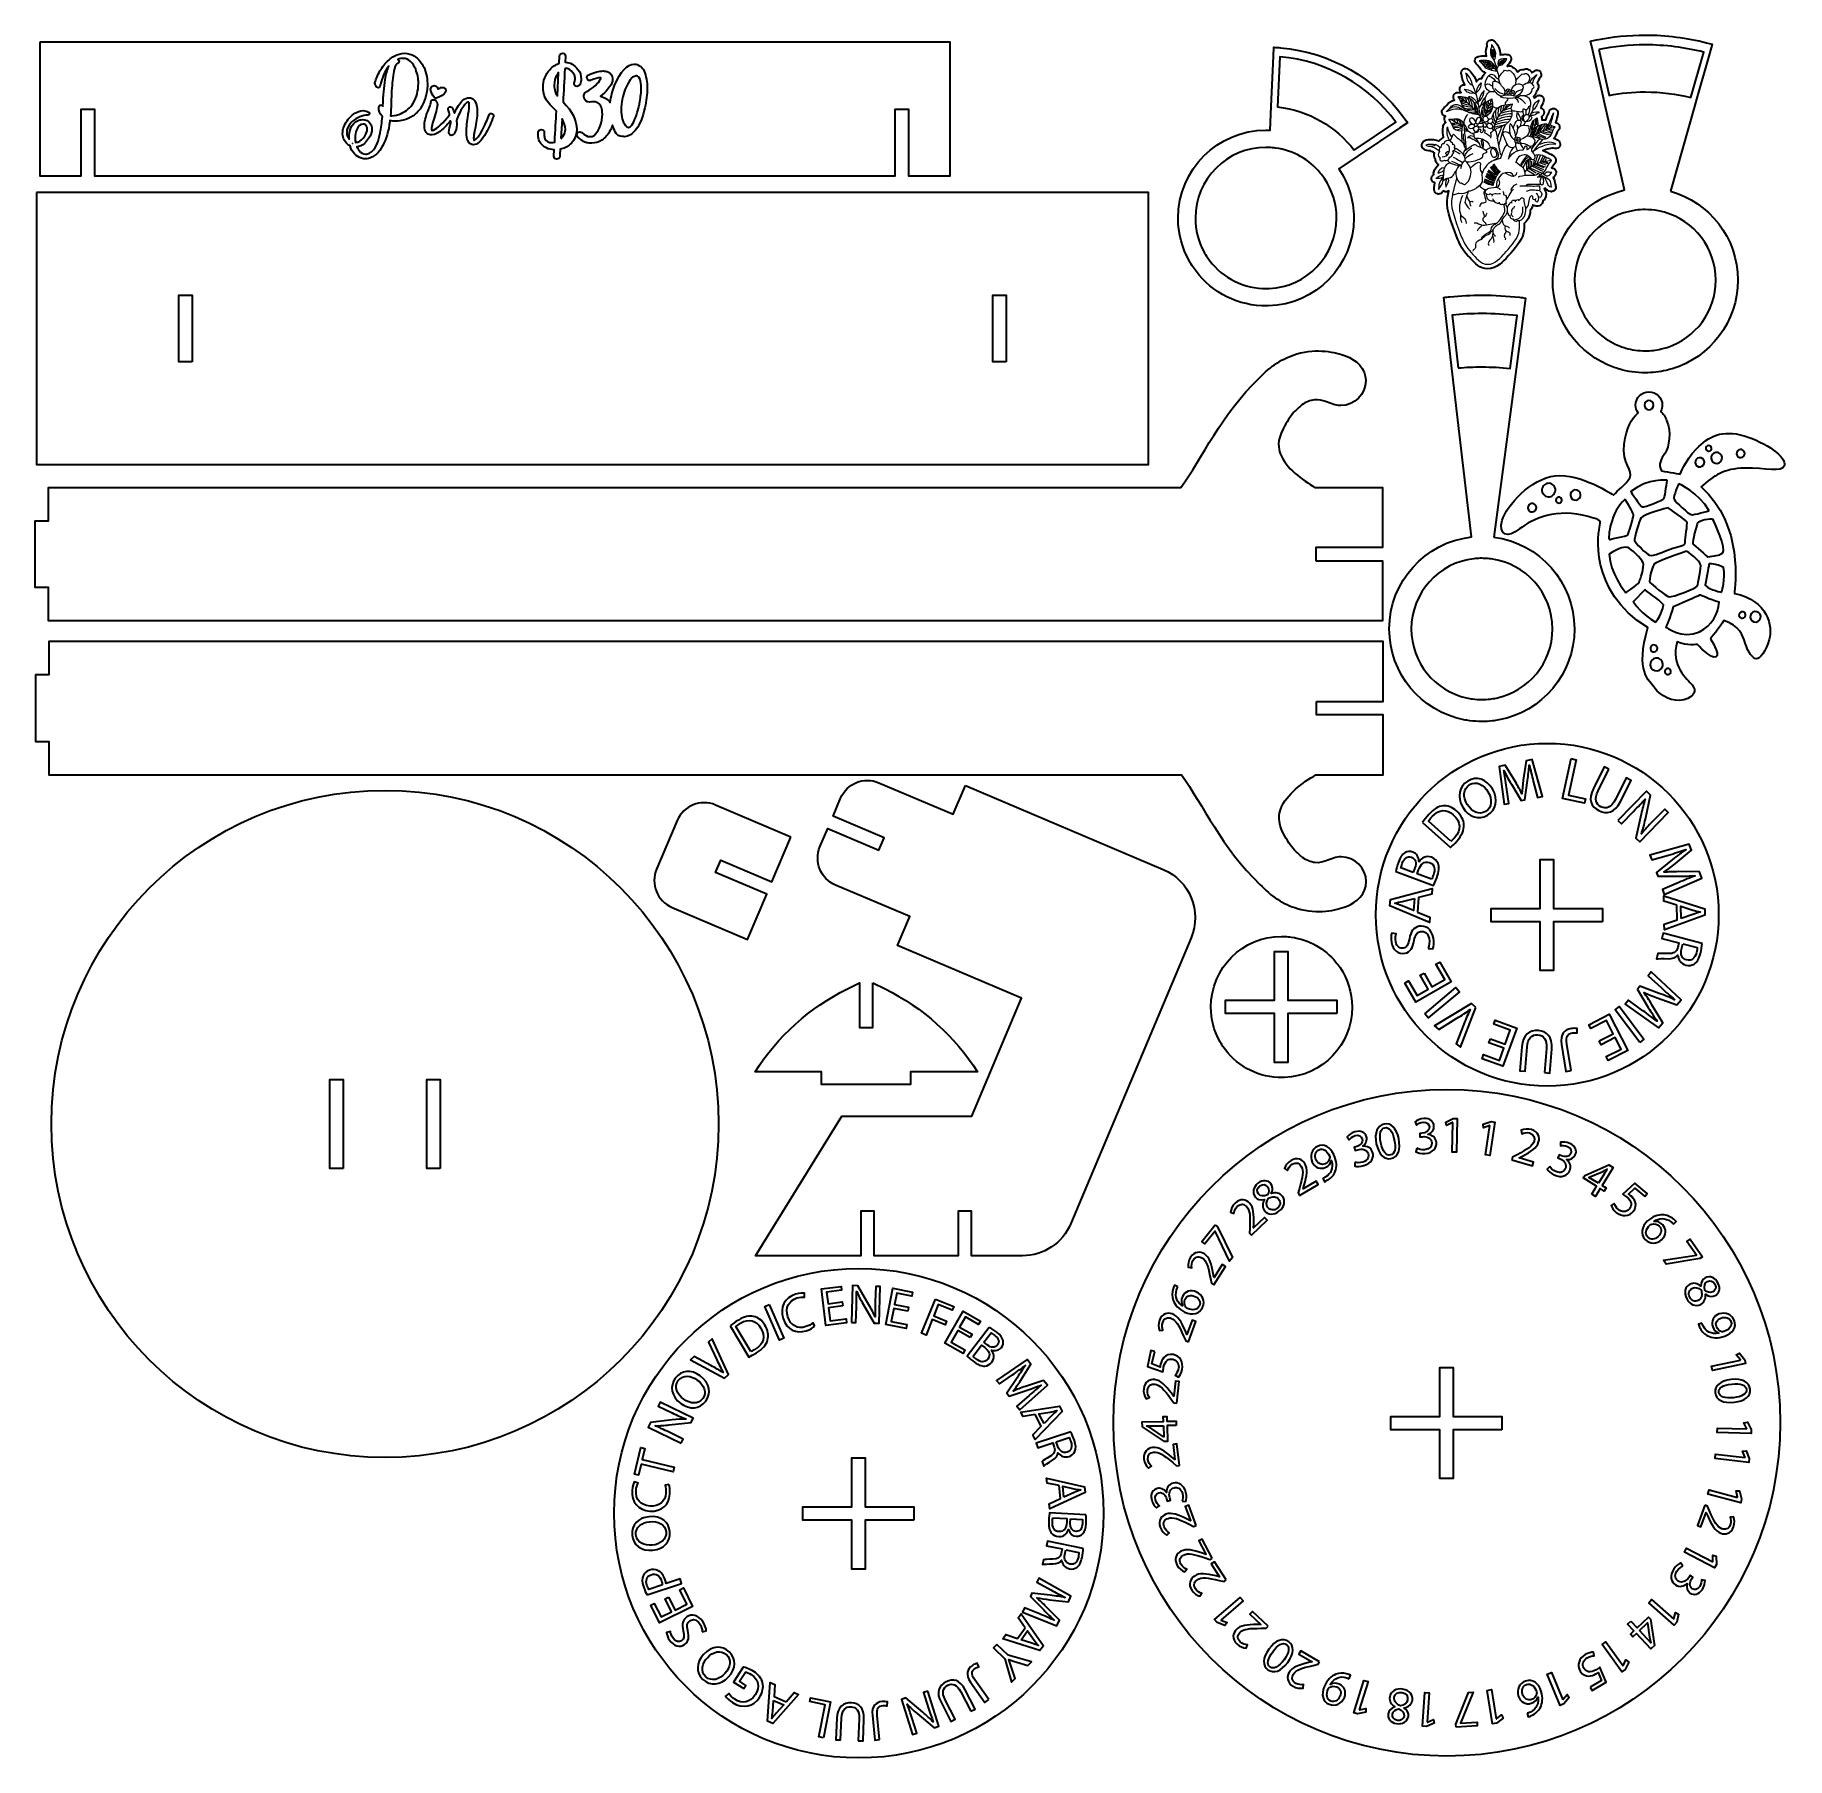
# Model space of a CAD drawing. Header units: centimetres. Extents: x 0.2 to 39.6, y -39 to -0.2.
import ezdxf

# ---------------------------------------------------------------- set-up
doc = ezdxf.new("R2010")
doc.units = ezdxf.units.CM
doc.header["$MEASUREMENT"] = 0
doc.layers.add('Capa 1', color=7, linetype='Continuous')

# ---------------------------------------------------------------- blocks, each defined once
blk = doc.blocks.new('block 3')
at = {"layer": 'Capa 1', "color": 175, "lineweight": 35, "true_color": 0x2b4b9b}
for points, knots in [([(9.062, -1.346), (9.062, -1.192), (9.029, -1.053), (8.964, -0.934), (8.915, -0.846), (8.852, -0.776), (8.777, -0.727), (8.777, -0.727), (8.777, -0.727), (8.777, -0.727), (8.709, -0.682), (8.632, -0.659), (8.548, -0.659), (8.548, -0.659), (8.548, -0.659), (8.548, -0.659), (8.468, -0.662), (8.391, -0.683), (8.319, -0.722), (8.23, -0.771), (8.151, -0.84), (8.084, -0.927), (8.02, -1.008), (7.965, -1.101), (7.923, -1.204), (7.907, -1.24), (7.895, -1.276), (7.887, -1.311), (7.884, -1.317), (7.883, -1.323), (7.883, -1.33), (7.883, -1.346), (7.888, -1.364), (7.897, -1.385), (7.911, -1.418), (7.931, -1.434), (7.956, -1.434), (7.971, -1.434), (7.984, -1.425), (7.989, -1.411), (7.993, -1.401), (7.996, -1.391), (7.999, -1.381), (8.002, -1.371), (8.005, -1.362), (8.008, -1.352), (8.011, -1.342), (8.014, -1.332), (8.017, -1.323), (8.045, -1.226), (8.072, -1.15), (8.098, -1.095), (8.122, -1.045), (8.154, -0.997), (8.196, -0.951), (8.161, -1.026), (8.134, -1.128), (8.114, -1.255), (8.089, -1.414), (8.072, -1.611), (8.064, -1.842), (8.064, -1.842), (8.064, -1.845), (8.064, -1.845), (8.062, -1.842), (8.06, -1.839), (8.057, -1.836), (8.03, -1.809), (7.969, -1.817), (7.969, -1.878), (7.969, -1.955), (7.993, -2.02), (8.043, -2.073), (8.043, -2.073), (8.051, -2.081), (8.051, -2.081), (8.04, -2.219), (8.024, -2.342), (8.004, -2.446), (7.949, -2.724), (7.851, -2.884), (7.713, -2.923), (7.701, -2.926), (7.689, -2.927), (7.677, -2.927), (7.619, -2.927), (7.57, -2.899), (7.526, -2.843), (7.508, -2.819), (7.492, -2.792), (7.479, -2.764), (7.538, -2.757), (7.595, -2.73), (7.649, -2.684), (7.682, -2.656), (7.713, -2.621), (7.742, -2.577), (7.792, -2.501), (7.817, -2.428), (7.817, -2.361), (7.817, -2.315), (7.805, -2.276), (7.783, -2.242), (7.74, -2.181), (7.679, -2.151), (7.602, -2.151), (7.566, -2.151), (7.53, -2.159), (7.494, -2.175), (7.431, -2.203), (7.381, -2.257), (7.345, -2.338), (7.318, -2.401), (7.304, -2.479), (7.304, -2.567), (7.304, -2.576), (7.304, -2.584), (7.305, -2.592), (7.29, -2.575), (7.278, -2.554), (7.268, -2.529), (7.255, -2.5), (7.249, -2.47), (7.249, -2.44), (7.249, -2.373), (7.276, -2.306), (7.328, -2.242), (7.385, -2.175), (7.458, -2.123), (7.545, -2.086), (7.607, -2.061), (7.668, -2.048), (7.726, -2.048), (7.742, -2.048), (7.756, -2.037), (7.76, -2.022), (7.764, -2.007), (7.758, -1.991), (7.745, -1.982), (7.674, -1.939), (7.585, -1.937), (7.501, -1.973), (7.407, -2.012), (7.325, -2.08), (7.257, -2.175), (7.19, -2.269), (7.157, -2.366), (7.157, -2.461), (7.157, -2.539), (7.183, -2.609), (7.234, -2.669), (7.259, -2.698), (7.29, -2.722), (7.326, -2.739), (7.347, -2.813), (7.381, -2.876), (7.429, -2.925), (7.471, -2.971), (7.522, -3.003), (7.581, -3.02), (7.609, -3.028), (7.637, -3.032), (7.664, -3.032), (7.688, -3.032), (7.712, -3.029), (7.737, -3.023), (7.867, -2.988), (7.975, -2.892), (8.058, -2.736), (8.136, -2.591), (8.19, -2.408), (8.219, -2.193), (8.219, -2.193), (8.222, -2.171), (8.222, -2.171), (8.306, -2.192), (8.413, -2.192), (8.52, -2.165), (8.598, -2.145), (8.672, -2.112), (8.741, -2.067), (8.81, -2.02), (8.869, -1.96), (8.915, -1.887), (9.002, -1.738), (9.052, -1.573), (9.062, -1.394), (9.062, -1.394), (9.062, -1.346), (9.062, -1.346)], [0, 0, 0, 0, 1, 1, 1, 2, 2, 2, 3, 3, 3, 4, 4, 4, 5, 5, 5, 6, 6, 6, 7, 7, 7, 8, 8, 8, 9, 9, 9, 10, 10, 10, 11, 11, 11, 12, 12, 12, 13, 13, 13, 14, 14, 14, 15, 15, 15, 16, 16, 16, 17, 17, 17, 18, 18, 18, 19, 19, 19, 20, 20, 20, 21, 21, 21, 22, 22, 22, 23, 23, 23, 24, 24, 24, 25, 25, 25, 26, 26, 26, 27, 27, 27, 28, 28, 28, 29, 29, 29, 30, 30, 30, 31, 31, 31, 32, 32, 32, 33, 33, 33, 34, 34, 34, 35, 35, 35, 36, 36, 36, 37, 37, 37, 38, 38, 38, 39, 39, 39, 40, 40, 40, 41, 41, 41, 42, 42, 42, 43, 43, 43, 44, 44, 44, 45, 45, 45, 46, 46, 46, 47, 47, 47, 48, 48, 48, 49, 49, 49, 50, 50, 50, 51, 51, 51, 52, 52, 52, 53, 53, 53, 54, 54, 54, 55, 55, 55, 56, 56, 56, 57, 57, 57, 58, 58, 58, 59, 59, 59, 60, 60, 60, 61, 61, 61, 62, 62, 62, 63, 63, 63, 63]), ([(8.264, -2.063), (8.254, -2.063), (8.244, -2.063), (8.234, -2.062), (8.24, -1.994), (8.245, -1.895), (8.249, -1.768), (8.254, -1.577), (8.263, -1.412), (8.277, -1.275), (8.311, -0.92), (8.371, -0.894), (8.382, -0.892), (8.408, -0.889), (8.426, -0.868), (8.426, -0.841), (8.426, -0.824), (8.419, -0.809), (8.406, -0.8), (8.404, -0.799), (8.403, -0.798), (8.402, -0.797), (8.439, -0.781), (8.478, -0.773), (8.518, -0.773), (8.58, -0.773), (8.635, -0.796), (8.685, -0.843), (8.732, -0.889), (8.77, -0.948), (8.8, -1.019), (8.84, -1.121), (8.861, -1.228), (8.861, -1.338), (8.861, -1.499), (8.821, -1.648), (8.743, -1.782), (8.679, -1.883), (8.588, -1.961), (8.471, -2.014), (8.399, -2.047), (8.33, -2.063), (8.264, -2.063)], [0, 0, 0, 0, 1, 1, 1, 2, 2, 2, 3, 3, 3, 4, 4, 4, 5, 5, 5, 6, 6, 6, 7, 7, 7, 8, 8, 8, 9, 9, 9, 10, 10, 10, 11, 11, 11, 12, 12, 12, 13, 13, 13, 14, 14, 14, 14]), ([(9.225, -1.657), (9.232, -1.666), (9.242, -1.67), (9.252, -1.67), (9.256, -1.67), (9.26, -1.67), (9.263, -1.669), (9.29, -1.66), (9.314, -1.651), (9.336, -1.641), (9.43, -1.597), (9.476, -1.55), (9.476, -1.497), (9.476, -1.49), (9.475, -1.483), (9.473, -1.475), (9.461, -1.437), (9.435, -1.429), (9.421, -1.427), (9.408, -1.425), (9.4, -1.425), (9.396, -1.425), (9.373, -1.425), (9.348, -1.434), (9.321, -1.452), (9.315, -1.456), (9.31, -1.46), (9.304, -1.464), (9.304, -1.463), (9.303, -1.461), (9.303, -1.459), (9.28, -1.399), (9.242, -1.387), (9.214, -1.387), (9.199, -1.387), (9.183, -1.392), (9.17, -1.402), (9.148, -1.42), (9.136, -1.445), (9.136, -1.473), (9.136, -1.482), (9.138, -1.492), (9.14, -1.501), (9.152, -1.551), (9.181, -1.603), (9.225, -1.657)], [0, 0, 0, 0, 1, 1, 1, 2, 2, 2, 3, 3, 3, 4, 4, 4, 5, 5, 5, 6, 6, 6, 7, 7, 7, 8, 8, 8, 9, 9, 9, 10, 10, 10, 11, 11, 11, 12, 12, 12, 13, 13, 13, 14, 14, 14, 15, 15, 15, 15]), ([(10.506, -2.011), (10.483, -2.006), (10.46, -2.019), (10.45, -2.045), (10.433, -2.092), (10.411, -2.144), (10.386, -2.201), (10.299, -2.402), (10.219, -2.533), (10.149, -2.591), (10.125, -2.612), (10.113, -2.613), (10.111, -2.614), (10.111, -2.614), (10.103, -2.605), (10.103, -2.563), (10.103, -2.539), (10.11, -2.476), (10.143, -2.311), (10.171, -2.165), (10.186, -2.05), (10.186, -1.97), (10.186, -1.919), (10.181, -1.87), (10.17, -1.825), (10.137, -1.713), (10.081, -1.657), (10.003, -1.657), (9.95, -1.657), (9.901, -1.678), (9.856, -1.72), (9.79, -1.778), (9.729, -1.871), (9.671, -2.003), (9.658, -1.968), (9.643, -1.93), (9.626, -1.889), (9.616, -1.87), (9.599, -1.86), (9.579, -1.86), (9.549, -1.86), (9.528, -1.881), (9.528, -1.912), (9.528, -1.915), (9.528, -1.917), (9.529, -1.92), (9.529, -1.92), (9.53, -1.927), (9.53, -1.927), (9.531, -1.928), (9.531, -1.93), (9.532, -1.932), (9.54, -1.95), (9.548, -1.98), (9.558, -2.022), (9.56, -2.03), (9.561, -2.038), (9.563, -2.046), (9.413, -2.23), (9.292, -2.344), (9.204, -2.384), (9.175, -2.396), (9.165, -2.396), (9.162, -2.395), (9.157, -2.39), (9.154, -2.378), (9.154, -2.363), (9.154, -2.357), (9.155, -2.349), (9.156, -2.342), (9.162, -2.294), (9.174, -2.243), (9.191, -2.189), (9.191, -2.189), (9.212, -2.121), (9.212, -2.121), (9.263, -1.964), (9.287, -1.862), (9.287, -1.809), (9.287, -1.712), (9.229, -1.702), (9.204, -1.702), (9.162, -1.702), (9.143, -1.728), (9.143, -1.754), (9.143, -1.756), (9.143, -1.757), (9.144, -1.759), (9.144, -1.759), (9.145, -1.766), (9.145, -1.766), (9.144, -1.771), (9.141, -1.787), (9.123, -1.831), (9.123, -1.831), (9.07, -1.968), (9.07, -1.968), (9.02, -2.1), (8.996, -2.203), (8.996, -2.284), (8.996, -2.431), (9.064, -2.479), (9.122, -2.493), (9.183, -2.505), (9.259, -2.48), (9.349, -2.414), (9.411, -2.368), (9.489, -2.291), (9.586, -2.178), (9.588, -2.191), (9.59, -2.204), (9.591, -2.216), (9.562, -2.307), (9.547, -2.378), (9.547, -2.432), (9.547, -2.438), (9.548, -2.444), (9.548, -2.45), (9.549, -2.458), (9.551, -2.465), (9.554, -2.471), (9.565, -2.504), (9.592, -2.507), (9.6, -2.507), (9.633, -2.507), (9.655, -2.477), (9.662, -2.468), (9.704, -2.413), (9.725, -2.344), (9.725, -2.261), (9.725, -2.237), (9.722, -2.206), (9.716, -2.168), (9.757, -2.055), (9.804, -1.957), (9.857, -1.878), (9.928, -1.771), (9.972, -1.755), (9.991, -1.755), (10, -1.755), (10.006, -1.78), (10.006, -1.814), (10.006, -1.858), (9.998, -1.928), (9.983, -2.027), (9.982, -2.035), (9.98, -2.044), (9.979, -2.053), (9.969, -2.118), (9.96, -2.184), (9.952, -2.251), (9.944, -2.317), (9.94, -2.38), (9.94, -2.437), (9.94, -2.518), (9.95, -2.579), (9.971, -2.623), (10.006, -2.7), (10.058, -2.716), (10.095, -2.716), (10.188, -2.716), (10.283, -2.627), (10.385, -2.443), (10.445, -2.33), (10.5, -2.208), (10.547, -2.08), (10.548, -2.077), (10.548, -2.075), (10.549, -2.072), (10.549, -2.072), (10.549, -2.066), (10.549, -2.066), (10.55, -2.064), (10.55, -2.063), (10.55, -2.061), (10.55, -2.042), (10.538, -2.019), (10.506, -2.011)], [0, 0, 0, 0, 1, 1, 1, 2, 2, 2, 3, 3, 3, 4, 4, 4, 5, 5, 5, 6, 6, 6, 7, 7, 7, 8, 8, 8, 9, 9, 9, 10, 10, 10, 11, 11, 11, 12, 12, 12, 13, 13, 13, 14, 14, 14, 15, 15, 15, 16, 16, 16, 17, 17, 17, 18, 18, 18, 19, 19, 19, 20, 20, 20, 21, 21, 21, 22, 22, 22, 23, 23, 23, 24, 24, 24, 25, 25, 25, 26, 26, 26, 27, 27, 27, 28, 28, 28, 29, 29, 29, 30, 30, 30, 31, 31, 31, 32, 32, 32, 33, 33, 33, 34, 34, 34, 35, 35, 35, 36, 36, 36, 37, 37, 37, 38, 38, 38, 39, 39, 39, 40, 40, 40, 41, 41, 41, 42, 42, 42, 43, 43, 43, 44, 44, 44, 45, 45, 45, 46, 46, 46, 47, 47, 47, 48, 48, 48, 49, 49, 49, 50, 50, 50, 51, 51, 51, 52, 52, 52, 53, 53, 53, 54, 54, 54, 55, 55, 55, 56, 56, 56, 57, 57, 57, 58, 58, 58, 59, 59, 59, 59]), ([(7.44, -2.567), (7.44, -2.497), (7.45, -2.438), (7.471, -2.391), (7.511, -2.297), (7.559, -2.252), (7.619, -2.252), (7.628, -2.252), (7.636, -2.253), (7.645, -2.256), (7.667, -2.264), (7.683, -2.279), (7.696, -2.301), (7.705, -2.319), (7.71, -2.34), (7.71, -2.365), (7.71, -2.413), (7.692, -2.465), (7.656, -2.52), (7.609, -2.591), (7.557, -2.636), (7.501, -2.654), (7.483, -2.659), (7.465, -2.662), (7.448, -2.662), (7.443, -2.633), (7.44, -2.601), (7.44, -2.567)], [0, 0, 0, 0, 1, 1, 1, 2, 2, 2, 3, 3, 3, 4, 4, 4, 5, 5, 5, 6, 6, 6, 7, 7, 7, 8, 8, 8, 9, 9, 9, 9]), ([(7.38, -2.688), (7.38, -2.687), (7.381, -2.687), (7.381, -2.686), (7.381, -2.687), (7.381, -2.688), (7.382, -2.689), (7.381, -2.689), (7.381, -2.688), (7.38, -2.688)], [0, 0, 0, 0, 1, 1, 1, 2, 2, 2, 3, 3, 3, 3])]:
    blk.add_open_spline(points, degree=3, knots=knots, dxfattribs=at)
blk = doc.blocks.new('block 4')
at = {"layer": 'Capa 1', "color": 175, "lineweight": 35, "true_color": 0x2b4b9b}
blk.add_open_spline([(13.989, -1.245), (13.989, -1.245), (13.989, -1.244), (13.989, -1.244), (13.96, -1.091), (13.919, -1), (13.86, -0.958), (13.803, -0.919), (13.756, -0.9), (13.714, -0.9), (13.555, -0.9), (13.41, -1.059), (13.271, -1.385), (13.222, -1.503), (13.19, -1.63), (13.176, -1.765), (13.153, -1.736), (13.126, -1.71), (13.095, -1.687), (13.094, -1.687), (13.094, -1.687), (13.094, -1.687), (13.055, -1.66), (13.008, -1.64), (12.953, -1.626), (13.019, -1.577), (13.074, -1.526), (13.116, -1.474), (13.186, -1.388), (13.219, -1.331), (13.222, -1.287), (13.225, -1.253), (13.226, -1.233), (13.226, -1.229), (13.226, -1.157), (13.19, -1.103), (13.119, -1.073), (13.092, -1.062), (13.059, -1.057), (13.022, -1.057), (12.93, -1.057), (12.822, -1.084), (12.69, -1.14), (12.665, -1.152), (12.65, -1.175), (12.65, -1.203), (12.65, -1.245), (12.683, -1.276), (12.725, -1.27), (12.725, -1.27), (12.732, -1.269), (12.732, -1.269), (12.737, -1.268), (12.741, -1.267), (12.744, -1.265), (12.833, -1.228), (12.901, -1.209), (12.948, -1.209), (12.963, -1.209), (12.969, -1.211), (12.965, -1.211), (12.965, -1.215), (12.964, -1.227), (12.951, -1.251), (12.93, -1.291), (12.893, -1.336), (12.84, -1.383), (12.787, -1.433), (12.722, -1.477), (12.648, -1.517), (12.611, -1.537), (12.591, -1.561), (12.586, -1.589), (12.582, -1.606), (12.581, -1.618), (12.581, -1.627), (12.581, -1.649), (12.587, -1.67), (12.598, -1.69), (12.629, -1.747), (12.688, -1.77), (12.752, -1.748), (12.817, -1.743), (12.868, -1.753), (12.903, -1.779), (12.967, -1.829), (12.998, -1.911), (12.998, -2.031), (12.998, -2.114), (12.98, -2.205), (12.945, -2.3), (12.919, -2.368), (12.886, -2.426), (12.844, -2.471), (12.793, -2.527), (12.768, -2.532), (12.761, -2.532), (12.761, -2.532), (12.711, -2.533), (12.711, -2.533), (12.663, -2.533), (12.605, -2.503), (12.538, -2.443), (12.51, -2.42), (12.465, -2.422), (12.442, -2.451), (12.431, -2.464), (12.425, -2.479), (12.425, -2.496), (12.425, -2.513), (12.432, -2.531), (12.447, -2.546), (12.542, -2.631), (12.614, -2.672), (12.672, -2.676), (12.72, -2.679), (12.748, -2.68), (12.758, -2.68), (12.84, -2.68), (12.916, -2.656), (12.986, -2.609), (13.061, -2.557), (13.124, -2.486), (13.172, -2.398), (13.193, -2.36), (13.21, -2.319), (13.224, -2.277), (13.282, -2.442), (13.336, -2.517), (13.401, -2.525), (13.47, -2.533), (13.482, -2.534), (13.488, -2.534), (13.584, -2.534), (13.678, -2.474), (13.767, -2.355), (13.839, -2.26), (13.9, -2.106), (13.952, -1.885), (13.988, -1.73), (14.006, -1.582), (14.006, -1.444), (14.006, -1.372), (14, -1.305), (13.989, -1.245)], degree=3, knots=[0, 0, 0, 0, 1, 1, 1, 2, 2, 2, 3, 3, 3, 4, 4, 4, 5, 5, 5, 6, 6, 6, 7, 7, 7, 8, 8, 8, 9, 9, 9, 10, 10, 10, 11, 11, 11, 12, 12, 12, 13, 13, 13, 14, 14, 14, 15, 15, 15, 16, 16, 16, 17, 17, 17, 18, 18, 18, 19, 19, 19, 20, 20, 20, 21, 21, 21, 22, 22, 22, 23, 23, 23, 24, 24, 24, 25, 25, 25, 26, 26, 26, 27, 27, 27, 28, 28, 28, 29, 29, 29, 30, 30, 30, 31, 31, 31, 32, 32, 32, 33, 33, 33, 34, 34, 34, 35, 35, 35, 36, 36, 36, 37, 37, 37, 38, 38, 38, 39, 39, 39, 40, 40, 40, 41, 41, 41, 42, 42, 42, 43, 43, 43, 44, 44, 44, 45, 45, 45, 46, 46, 46, 47, 47, 47, 48, 48, 48, 48], dxfattribs=at)
blk = doc.blocks.new('block 2')
at = {"layer": 'Capa 1', "color": 175, "lineweight": 35, "true_color": 0x2b4b9b}
for points, knots in [([(12.155, -0.999), (12.221, -0.991), (12.281, -1.026), (12.339, -1.103), (12.368, -1.141), (12.377, -1.166), (12.38, -1.18), (12.385, -1.213), (12.386, -1.226), (12.386, -1.231), (12.386, -1.257), (12.38, -1.281), (12.368, -1.305), (12.364, -1.315), (12.361, -1.325), (12.361, -1.336), (12.361, -1.376), (12.389, -1.403), (12.429, -1.403), (12.454, -1.403), (12.475, -1.391), (12.489, -1.369), (12.489, -1.368), (12.49, -1.366), (12.491, -1.365), (12.511, -1.322), (12.521, -1.277), (12.521, -1.233), (12.521, -1.158), (12.497, -1.086), (12.448, -1.021), (12.448, -1.021), (12.448, -1.021), (12.448, -1.021), (12.369, -0.917), (12.273, -0.863), (12.162, -0.86), (12.162, -0.86), (12.169, -0.725), (12.169, -0.725), (12.169, -0.69), (12.145, -0.664), (12.108, -0.66), (12.07, -0.656), (12.039, -0.682), (12.034, -0.723), (12.034, -0.723), (12.025, -0.883), (12.025, -0.883), (11.947, -0.911), (11.877, -0.96), (11.816, -1.028), (11.714, -1.142), (11.663, -1.274), (11.663, -1.42), (11.663, -1.467), (11.668, -1.514), (11.68, -1.562), (11.705, -1.662), (11.764, -1.759), (11.856, -1.85), (11.897, -1.889), (11.933, -1.927), (11.965, -1.963), (11.955, -2.156), (11.941, -2.389), (11.925, -2.657), (11.901, -2.664), (11.878, -2.667), (11.856, -2.667), (11.786, -2.667), (11.739, -2.639), (11.707, -2.579), (11.695, -2.555), (11.689, -2.524), (11.689, -2.488), (11.689, -2.475), (11.689, -2.461), (11.691, -2.441), (11.691, -2.401), (11.663, -2.373), (11.623, -2.373), (11.587, -2.373), (11.56, -2.397), (11.556, -2.433), (11.553, -2.453), (11.552, -2.473), (11.552, -2.491), (11.552, -2.548), (11.563, -2.598), (11.586, -2.64), (11.621, -2.708), (11.673, -2.758), (11.74, -2.788), (11.796, -2.812), (11.854, -2.826), (11.914, -2.829), (11.914, -2.829), (11.905, -2.97), (11.905, -2.97), (11.905, -3.01), (11.934, -3.039), (11.975, -3.039), (11.991, -3.039), (12.007, -3.033), (12.02, -3.021), (12.037, -3.006), (12.04, -3.002), (12.051, -2.817), (12.134, -2.799), (12.209, -2.762), (12.276, -2.705), (12.355, -2.638), (12.403, -2.544), (12.419, -2.426), (12.422, -2.407), (12.423, -2.387), (12.423, -2.367), (12.423, -2.177), (12.319, -1.968), (12.113, -1.748), (12.126, -1.528), (12.14, -1.279), (12.155, -0.999)], [0, 0, 0, 0, 1, 1, 1, 2, 2, 2, 3, 3, 3, 4, 4, 4, 5, 5, 5, 6, 6, 6, 7, 7, 7, 8, 8, 8, 9, 9, 9, 10, 10, 10, 11, 11, 11, 12, 12, 12, 13, 13, 13, 14, 14, 14, 15, 15, 15, 16, 16, 16, 17, 17, 17, 18, 18, 18, 19, 19, 19, 20, 20, 20, 21, 21, 21, 22, 22, 22, 23, 23, 23, 24, 24, 24, 25, 25, 25, 26, 26, 26, 27, 27, 27, 28, 28, 28, 29, 29, 29, 30, 30, 30, 31, 31, 31, 32, 32, 32, 33, 33, 33, 34, 34, 34, 35, 35, 35, 36, 36, 36, 37, 37, 37, 38, 38, 38, 39, 39, 39, 40, 40, 40, 41, 41, 41, 41]), ([(11.985, -1.133), (11.994, -1.118), (12.004, -1.105), (12.014, -1.092), (12.014, -1.092), (11.985, -1.612), (11.985, -1.612), (11.96, -1.579), (11.944, -1.547), (11.936, -1.517), (11.922, -1.465), (11.915, -1.418), (11.915, -1.379), (11.915, -1.292), (11.938, -1.209), (11.985, -1.133)], [0, 0, 0, 0, 1, 1, 1, 2, 2, 2, 3, 3, 3, 4, 4, 4, 5, 5, 5, 5]), ([(13.84, -1.752), (13.834, -1.788), (13.827, -1.822), (13.819, -1.854), (13.772, -2.053), (13.718, -2.194), (13.658, -2.273), (13.631, -2.307), (13.606, -2.326), (13.587, -2.326), (13.563, -2.326), (13.538, -2.31), (13.513, -2.279), (13.452, -2.201), (13.421, -2.083), (13.421, -1.929), (13.421, -1.767), (13.45, -1.616), (13.506, -1.483), (13.606, -1.252), (13.66, -1.207), (13.678, -1.198), (13.744, -1.168), (13.762, -1.166), (13.764, -1.166), (13.794, -1.166), (13.821, -1.195), (13.844, -1.25), (13.862, -1.297), (13.871, -1.361), (13.871, -1.441), (13.871, -1.526), (13.86, -1.631), (13.84, -1.752)], [0, 0, 0, 0, 1, 1, 1, 2, 2, 2, 3, 3, 3, 4, 4, 4, 5, 5, 5, 6, 6, 6, 7, 7, 7, 8, 8, 8, 9, 9, 9, 10, 10, 10, 11, 11, 11, 11]), ([(12.066, -2.577), (12.066, -2.577), (12.092, -2.135), (12.092, -2.135), (12.143, -2.222), (12.168, -2.3), (12.168, -2.369), (12.168, -2.427), (12.149, -2.48), (12.108, -2.531), (12.095, -2.547), (12.081, -2.563), (12.066, -2.577)], [0, 0, 0, 0, 1, 1, 1, 2, 2, 2, 3, 3, 3, 4, 4, 4, 4])]:
    blk.add_open_spline(points, degree=3, knots=knots, dxfattribs=at)
at = {"layer": 'Capa 1'}
for name in ['block 3', 'block 4']:
    blk.add_blockref(name, (0, 0), dxfattribs=at)
blk = doc.blocks.new('block 5')
at = {"layer": 'Capa 1', "color": 175, "lineweight": 35, "true_color": 0x2a4a9a}
for points in [[(32.118, -24.703), (32.115, -24.703), (31.981, -24.771), (31.963, -24.692), (32.131, -24.607), (32.219, -24.609), (32.202, -25.37), (32.103, -25.368), (32.118, -24.703)], [(32.956, -24.771), (32.954, -24.771), (32.812, -24.822), (32.804, -24.741), (32.982, -24.678), (33.068, -24.69), (32.957, -25.443), (32.859, -25.429), (32.956, -24.771)], [(35.244, -26.311), (35.353, -26.135), (35.052, -25.948), (35.088, -25.891), (35.633, -25.656), (35.727, -25.715), (35.478, -26.117), (35.569, -26.173), (35.526, -26.242), (35.436, -26.186), (35.327, -26.362), (35.244, -26.311)], [(26.777, -27.003), (26.83, -27.045), (27.167, -27.736), (27.101, -27.82), (26.779, -27.142), (26.777, -27.141), (26.545, -27.432), (26.478, -27.379), (26.777, -27.003)], [(37.732, -27.719), (37.676, -27.758), (36.918, -27.886), (36.857, -27.799), (37.598, -27.681), (37.6, -27.68), (37.385, -27.375), (37.455, -27.326), (37.732, -27.719)], [(38.589, -30.042), (38.589, -30.04), (38.492, -29.925), (38.564, -29.889), (38.685, -30.034), (38.703, -30.12), (37.958, -30.276), (37.938, -30.178), (38.589, -30.042)], [(25.902, -31.512), (25.695, -31.516), (25.703, -31.87), (25.635, -31.871), (25.142, -31.542), (25.139, -31.431), (25.612, -31.421), (25.61, -31.314), (25.691, -31.312), (25.693, -31.419), (25.9, -31.414), (25.902, -31.512)], [(38.735, -31.59), (38.735, -31.588), (38.667, -31.454), (38.745, -31.436), (38.83, -31.604), (38.828, -31.692), (38.067, -31.674), (38.07, -31.574), (38.735, -31.59)], [(38.692, -32.233), (38.692, -32.231), (38.637, -32.091), (38.717, -32.08), (38.786, -32.256), (38.775, -32.343), (38.019, -32.253), (38.031, -32.155), (38.692, -32.233)], [(38.526, -33.129), (38.526, -33.127), (38.491, -32.981), (38.571, -32.981), (38.616, -33.165), (38.594, -33.25), (37.857, -33.058), (37.882, -32.962), (38.526, -33.129)], [(37.967, -34.582), (37.968, -34.58), (37.967, -34.43), (38.046, -34.449), (38.047, -34.638), (38.006, -34.715), (37.333, -34.359), (37.379, -34.271), (37.967, -34.582)], [(26.901, -35.889), (26.903, -35.891), (27.044, -35.944), (26.997, -36.011), (26.821, -35.944), (26.764, -35.877), (27.339, -35.378), (27.404, -35.453), (26.901, -35.889)], [(37.093, -35.865), (37.094, -35.864), (37.127, -35.717), (37.199, -35.753), (37.157, -35.937), (37.1, -36.003), (36.526, -35.503), (36.591, -35.428), (37.093, -35.865)], [(36.121, -35.915), (36.264, -36.065), (36.521, -35.822), (36.568, -35.871), (36.655, -36.458), (36.575, -36.534), (36.249, -36.191), (36.172, -36.264), (36.116, -36.206), (36.194, -36.132), (36.051, -35.982), (36.121, -35.915)], [(35.948, -36.917), (35.95, -36.915), (36.015, -36.78), (36.077, -36.832), (35.995, -37.001), (35.923, -37.053), (35.478, -36.435), (35.559, -36.377), (35.948, -36.917)], [(30.018, -37.909), (30.02, -37.909), (30.168, -37.88), (30.164, -37.961), (29.978, -37.997), (29.894, -37.971), (30.119, -37.244), (30.214, -37.273), (30.018, -37.909)], [(34.592, -37.679), (34.594, -37.678), (34.689, -37.561), (34.738, -37.626), (34.618, -37.772), (34.537, -37.806), (34.246, -37.103), (34.338, -37.065), (34.592, -37.679)], [(31.547, -38.187), (31.549, -38.187), (31.686, -38.124), (31.701, -38.204), (31.529, -38.282), (31.441, -38.276), (31.493, -37.516), (31.592, -37.523), (31.547, -38.187)], [(32.193, -38.298), (32.189, -38.23), (32.474, -37.517), (32.581, -37.51), (32.295, -38.203), (32.295, -38.206), (32.667, -38.181), (32.672, -38.267), (32.193, -38.298)], [(33.098, -38.11), (33.1, -38.109), (33.219, -38.017), (33.251, -38.092), (33.101, -38.206), (33.015, -38.22), (32.893, -37.469), (32.991, -37.453), (33.098, -38.11)]]:
    blk.add_lwpolyline(points, dxfattribs=at)
for points, knots in [([(30.904, -25.063), (30.957, -25.316), (30.893, -25.476), (30.728, -25.51), (30.582, -25.541), (30.455, -25.425), (30.401, -25.179), (30.349, -24.929), (30.427, -24.769), (30.579, -24.738), (30.736, -24.705), (30.854, -24.826), (30.904, -25.063)], [0, 0, 0, 0, 1, 1, 1, 2, 2, 2, 3, 3, 3, 4, 4, 4, 4]), ([(30.502, -25.159), (30.543, -25.353), (30.626, -25.45), (30.717, -25.431), (30.82, -25.41), (30.844, -25.279), (30.804, -25.089), (30.766, -24.905), (30.694, -24.795), (30.589, -24.817), (30.501, -24.835), (30.46, -24.956), (30.502, -25.159)], [0, 0, 0, 0, 1, 1, 1, 2, 2, 2, 3, 3, 3, 4, 4, 4, 4]), ([(31.314, -25.281), (31.345, -25.297), (31.415, -25.322), (31.486, -25.316), (31.618, -25.307), (31.653, -25.22), (31.647, -25.157), (31.638, -25.051), (31.539, -25.012), (31.44, -25.019), (31.44, -25.019), (31.383, -25.023), (31.383, -25.023), (31.383, -25.023), (31.377, -24.946), (31.377, -24.946), (31.377, -24.946), (31.434, -24.942), (31.434, -24.942), (31.509, -24.937), (31.601, -24.891), (31.594, -24.801), (31.59, -24.741), (31.548, -24.69), (31.453, -24.696), (31.392, -24.701), (31.336, -24.732), (31.305, -24.758), (31.305, -24.758), (31.272, -24.685), (31.272, -24.685), (31.31, -24.653), (31.385, -24.618), (31.467, -24.612), (31.616, -24.601), (31.69, -24.685), (31.697, -24.778), (31.703, -24.856), (31.661, -24.926), (31.57, -24.966), (31.57, -24.966), (31.57, -24.969), (31.57, -24.969), (31.665, -24.981), (31.746, -25.045), (31.753, -25.152), (31.762, -25.273), (31.675, -25.386), (31.493, -25.399), (31.408, -25.405), (31.331, -25.384), (31.292, -25.362), (31.292, -25.362), (31.314, -25.281), (31.314, -25.281)], [0, 0, 0, 0, 1, 1, 1, 2, 2, 2, 3, 3, 3, 4, 4, 4, 5, 5, 5, 6, 6, 6, 7, 7, 7, 8, 8, 8, 9, 9, 9, 10, 10, 10, 11, 11, 11, 12, 12, 12, 13, 13, 13, 14, 14, 14, 15, 15, 15, 16, 16, 16, 17, 17, 17, 18, 18, 18, 18]), ([(29.202, -25.955), (29.223, -25.948), (29.246, -25.935), (29.276, -25.917), (29.326, -25.884), (29.367, -25.838), (29.389, -25.782), (29.415, -25.719), (29.419, -25.644), (29.394, -25.556), (29.394, -25.556), (29.39, -25.558), (29.39, -25.558), (29.374, -25.622), (29.332, -25.676), (29.263, -25.708), (29.139, -25.766), (29.016, -25.71), (28.961, -25.593), (28.899, -25.462), (28.94, -25.303), (29.081, -25.237), (29.222, -25.171), (29.363, -25.245), (29.445, -25.421), (29.516, -25.572), (29.515, -25.702), (29.478, -25.8), (29.45, -25.876), (29.392, -25.943), (29.321, -25.986), (29.29, -26.007), (29.261, -26.022), (29.238, -26.032), (29.238, -26.032), (29.202, -25.955), (29.202, -25.955)], [0, 0, 0, 0, 1, 1, 1, 2, 2, 2, 3, 3, 3, 4, 4, 4, 5, 5, 5, 6, 6, 6, 7, 7, 7, 8, 8, 8, 9, 9, 9, 10, 10, 10, 11, 11, 11, 12, 12, 12, 12]), ([(29.92, -25.597), (29.954, -25.606), (30.027, -25.614), (30.096, -25.592), (30.222, -25.553), (30.236, -25.46), (30.216, -25.4), (30.183, -25.299), (30.078, -25.284), (29.983, -25.314), (29.983, -25.314), (29.928, -25.331), (29.928, -25.331), (29.928, -25.331), (29.905, -25.257), (29.905, -25.257), (29.905, -25.257), (29.96, -25.24), (29.96, -25.24), (30.031, -25.217), (30.11, -25.152), (30.083, -25.066), (30.065, -25.008), (30.012, -24.968), (29.922, -24.996), (29.864, -25.015), (29.816, -25.058), (29.791, -25.09), (29.791, -25.09), (29.743, -25.026), (29.743, -25.026), (29.773, -24.987), (29.838, -24.935), (29.916, -24.911), (30.059, -24.866), (30.15, -24.931), (30.178, -25.019), (30.201, -25.094), (30.177, -25.172), (30.097, -25.232), (30.097, -25.232), (30.098, -25.235), (30.098, -25.235), (30.193, -25.225), (30.287, -25.269), (30.318, -25.371), (30.355, -25.487), (30.296, -25.617), (30.122, -25.671), (30.04, -25.697), (29.96, -25.694), (29.917, -25.681), (29.917, -25.681), (29.92, -25.597), (29.92, -25.597)], [0, 0, 0, 0, 1, 1, 1, 2, 2, 2, 3, 3, 3, 4, 4, 4, 5, 5, 5, 6, 6, 6, 7, 7, 7, 8, 8, 8, 9, 9, 9, 10, 10, 10, 11, 11, 11, 12, 12, 12, 13, 13, 13, 14, 14, 14, 15, 15, 15, 16, 16, 16, 17, 17, 17, 18, 18, 18, 18]), ([(33.448, -25.538), (33.448, -25.538), (33.466, -25.478), (33.466, -25.478), (33.466, -25.478), (33.565, -25.425), (33.565, -25.425), (33.804, -25.301), (33.916, -25.231), (33.949, -25.121), (33.97, -25.047), (33.954, -24.968), (33.845, -24.936), (33.779, -24.917), (33.714, -24.935), (33.672, -24.953), (33.672, -24.953), (33.661, -24.874), (33.661, -24.874), (33.724, -24.846), (33.805, -24.836), (33.889, -24.86), (34.047, -24.906), (34.082, -25.033), (34.051, -25.138), (34.012, -25.273), (33.883, -25.353), (33.685, -25.457), (33.685, -25.457), (33.611, -25.494), (33.611, -25.494), (33.611, -25.494), (33.611, -25.496), (33.611, -25.496), (33.611, -25.496), (33.939, -25.592), (33.939, -25.592), (33.939, -25.592), (33.915, -25.674), (33.915, -25.674), (33.915, -25.674), (33.448, -25.538), (33.448, -25.538)], [0, 0, 0, 0, 1, 1, 1, 2, 2, 2, 3, 3, 3, 4, 4, 4, 5, 5, 5, 6, 6, 6, 7, 7, 7, 8, 8, 8, 9, 9, 9, 10, 10, 10, 11, 11, 11, 12, 12, 12, 13, 13, 13, 14, 14, 14, 14]), ([(34.301, -25.69), (34.32, -25.719), (34.37, -25.774), (34.436, -25.803), (34.557, -25.857), (34.628, -25.796), (34.653, -25.738), (34.695, -25.64), (34.626, -25.559), (34.535, -25.519), (34.535, -25.519), (34.483, -25.496), (34.483, -25.496), (34.483, -25.496), (34.514, -25.425), (34.514, -25.425), (34.514, -25.425), (34.566, -25.448), (34.566, -25.448), (34.635, -25.479), (34.737, -25.482), (34.774, -25.4), (34.799, -25.344), (34.785, -25.279), (34.699, -25.24), (34.643, -25.216), (34.578, -25.217), (34.539, -25.225), (34.539, -25.225), (34.545, -25.145), (34.545, -25.145), (34.593, -25.135), (34.676, -25.139), (34.751, -25.173), (34.888, -25.233), (34.913, -25.342), (34.876, -25.427), (34.844, -25.499), (34.774, -25.541), (34.675, -25.534), (34.675, -25.534), (34.674, -25.536), (34.674, -25.536), (34.752, -25.591), (34.793, -25.686), (34.749, -25.783), (34.7, -25.895), (34.57, -25.954), (34.403, -25.879), (34.325, -25.845), (34.267, -25.789), (34.243, -25.752), (34.243, -25.752), (34.301, -25.69), (34.301, -25.69)], [0, 0, 0, 0, 1, 1, 1, 2, 2, 2, 3, 3, 3, 4, 4, 4, 5, 5, 5, 6, 6, 6, 7, 7, 7, 8, 8, 8, 9, 9, 9, 10, 10, 10, 11, 11, 11, 12, 12, 12, 13, 13, 13, 14, 14, 14, 15, 15, 15, 16, 16, 16, 17, 17, 17, 18, 18, 18, 18]), ([(28.676, -26.34), (28.676, -26.34), (28.644, -26.285), (28.644, -26.285), (28.644, -26.285), (28.673, -26.177), (28.673, -26.177), (28.746, -25.918), (28.772, -25.789), (28.714, -25.69), (28.675, -25.623), (28.606, -25.581), (28.508, -25.639), (28.449, -25.674), (28.417, -25.733), (28.402, -25.776), (28.402, -25.776), (28.337, -25.731), (28.337, -25.731), (28.359, -25.665), (28.407, -25.599), (28.483, -25.554), (28.624, -25.471), (28.741, -25.532), (28.796, -25.626), (28.868, -25.747), (28.838, -25.897), (28.779, -26.111), (28.779, -26.111), (28.755, -26.191), (28.755, -26.191), (28.755, -26.191), (28.756, -26.193), (28.756, -26.193), (28.756, -26.193), (29.05, -26.018), (29.05, -26.018), (29.05, -26.018), (29.094, -26.092), (29.094, -26.092), (29.094, -26.092), (28.676, -26.34), (28.676, -26.34)], [0, 0, 0, 0, 1, 1, 1, 2, 2, 2, 3, 3, 3, 4, 4, 4, 5, 5, 5, 6, 6, 6, 7, 7, 7, 8, 8, 8, 9, 9, 9, 10, 10, 10, 11, 11, 11, 12, 12, 12, 13, 13, 13, 14, 14, 14, 14]), ([(29.05, -25.543), (29.09, -25.629), (29.17, -25.665), (29.251, -25.627), (29.314, -25.598), (29.348, -25.544), (29.353, -25.491), (29.354, -25.48), (29.352, -25.468), (29.345, -25.453), (29.29, -25.336), (29.204, -25.266), (29.107, -25.312), (29.027, -25.349), (29.004, -25.445), (29.05, -25.543)], [0, 0, 0, 0, 1, 1, 1, 2, 2, 2, 3, 3, 3, 4, 4, 4, 5, 5, 5, 5]), ([(27.891, -26.687), (27.831, -26.611), (27.834, -26.523), (27.883, -26.433), (27.883, -26.433), (27.88, -26.431), (27.88, -26.431), (27.789, -26.452), (27.72, -26.423), (27.679, -26.372), (27.604, -26.277), (27.633, -26.15), (27.738, -26.067), (27.853, -25.975), (27.969, -26.002), (28.028, -26.076), (28.068, -26.127), (28.086, -26.201), (28.04, -26.294), (28.04, -26.294), (28.042, -26.297), (28.042, -26.297), (28.14, -26.267), (28.227, -26.283), (28.285, -26.356), (28.367, -26.459), (28.333, -26.6), (28.219, -26.69), (28.094, -26.789), (27.96, -26.774), (27.891, -26.687)], [0, 0, 0, 0, 1, 1, 1, 2, 2, 2, 3, 3, 3, 4, 4, 4, 5, 5, 5, 6, 6, 6, 7, 7, 7, 8, 8, 8, 9, 9, 9, 10, 10, 10, 10]), ([(35.395, -26.066), (35.395, -26.066), (35.529, -25.85), (35.529, -25.85), (35.55, -25.816), (35.572, -25.783), (35.595, -25.75), (35.595, -25.75), (35.592, -25.748), (35.592, -25.748), (35.549, -25.774), (35.516, -25.792), (35.479, -25.81), (35.479, -25.81), (35.185, -25.933), (35.185, -25.933), (35.185, -25.933), (35.183, -25.935), (35.183, -25.935), (35.183, -25.935), (35.395, -26.066), (35.395, -26.066)], [0, 0, 0, 0, 1, 1, 1, 2, 2, 2, 3, 3, 3, 4, 4, 4, 5, 5, 5, 6, 6, 6, 7, 7, 7, 7]), ([(27.751, -26.306), (27.798, -26.366), (27.869, -26.362), (27.952, -26.326), (27.99, -26.268), (28, -26.2), (27.957, -26.146), (27.919, -26.098), (27.852, -26.071), (27.779, -26.128), (27.712, -26.181), (27.71, -26.255), (27.751, -26.306)], [0, 0, 0, 0, 1, 1, 1, 2, 2, 2, 3, 3, 3, 4, 4, 4, 4]), ([(28.209, -26.429), (28.152, -26.356), (28.074, -26.361), (27.975, -26.402), (27.921, -26.478), (27.92, -26.553), (27.965, -26.61), (28.01, -26.673), (28.098, -26.69), (28.174, -26.63), (28.247, -26.572), (28.258, -26.49), (28.209, -26.429)], [0, 0, 0, 0, 1, 1, 1, 2, 2, 2, 3, 3, 3, 4, 4, 4, 4]), ([(36.44, -26.362), (36.44, -26.362), (36.216, -26.178), (36.216, -26.178), (36.216, -26.178), (36.069, -26.31), (36.069, -26.31), (36.084, -26.319), (36.098, -26.328), (36.12, -26.346), (36.165, -26.383), (36.202, -26.43), (36.22, -26.482), (36.245, -26.546), (36.241, -26.628), (36.18, -26.702), (36.086, -26.817), (35.923, -26.828), (35.796, -26.723), (35.732, -26.67), (35.692, -26.607), (35.679, -26.566), (35.679, -26.566), (35.749, -26.522), (35.749, -26.522), (35.762, -26.556), (35.795, -26.614), (35.848, -26.658), (35.923, -26.72), (36.027, -26.724), (36.092, -26.645), (36.154, -26.568), (36.148, -26.472), (36.03, -26.375), (35.997, -26.348), (35.968, -26.33), (35.944, -26.315), (35.944, -26.315), (36.214, -26.064), (36.214, -26.064), (36.214, -26.064), (36.495, -26.295), (36.495, -26.295), (36.495, -26.295), (36.44, -26.362), (36.44, -26.362)], [0, 0, 0, 0, 1, 1, 1, 2, 2, 2, 3, 3, 3, 4, 4, 4, 5, 5, 5, 6, 6, 6, 7, 7, 7, 8, 8, 8, 9, 9, 9, 10, 10, 10, 11, 11, 11, 12, 12, 12, 13, 13, 13, 14, 14, 14, 15, 15, 15, 15]), ([(27.595, -27.233), (27.595, -27.233), (27.551, -27.188), (27.551, -27.188), (27.551, -27.188), (27.555, -27.075), (27.555, -27.075), (27.567, -26.807), (27.562, -26.675), (27.483, -26.592), (27.43, -26.536), (27.353, -26.51), (27.271, -26.589), (27.222, -26.637), (27.204, -26.702), (27.199, -26.748), (27.199, -26.748), (27.125, -26.718), (27.125, -26.718), (27.133, -26.649), (27.164, -26.574), (27.227, -26.513), (27.346, -26.399), (27.473, -26.433), (27.549, -26.511), (27.646, -26.612), (27.651, -26.765), (27.643, -26.988), (27.643, -26.988), (27.638, -27.07), (27.638, -27.07), (27.638, -27.07), (27.639, -27.072), (27.639, -27.072), (27.639, -27.072), (27.886, -26.835), (27.886, -26.835), (27.886, -26.835), (27.945, -26.897), (27.945, -26.897), (27.945, -26.897), (27.595, -27.233), (27.595, -27.233)], [0, 0, 0, 0, 1, 1, 1, 2, 2, 2, 3, 3, 3, 4, 4, 4, 5, 5, 5, 6, 6, 6, 7, 7, 7, 8, 8, 8, 9, 9, 9, 10, 10, 10, 11, 11, 11, 12, 12, 12, 13, 13, 13, 14, 14, 14, 14]), ([(37.082, -26.985), (37.069, -26.969), (37.05, -26.95), (37.026, -26.932), (36.897, -26.832), (36.752, -26.849), (36.648, -26.922), (36.648, -26.922), (36.65, -26.924), (36.65, -26.924), (36.71, -26.918), (36.783, -26.938), (36.84, -26.999), (36.931, -27.098), (36.925, -27.234), (36.815, -27.335), (36.713, -27.43), (36.554, -27.448), (36.447, -27.332), (36.336, -27.212), (36.356, -27.048), (36.502, -26.914), (36.612, -26.812), (36.735, -26.771), (36.841, -26.775), (36.929, -26.779), (37.015, -26.815), (37.089, -26.877), (37.113, -26.896), (37.132, -26.914), (37.144, -26.928), (37.144, -26.928), (37.082, -26.985), (37.082, -26.985)], [0, 0, 0, 0, 1, 1, 1, 2, 2, 2, 3, 3, 3, 4, 4, 4, 5, 5, 5, 6, 6, 6, 7, 7, 7, 8, 8, 8, 9, 9, 9, 10, 10, 10, 11, 11, 11, 11]), ([(36.74, -27.262), (36.82, -27.188), (36.826, -27.098), (36.762, -27.029), (36.719, -26.983), (36.652, -26.967), (36.593, -26.984), (36.579, -26.987), (36.565, -26.994), (36.551, -27.007), (36.461, -27.094), (36.432, -27.199), (36.505, -27.278), (36.566, -27.343), (36.66, -27.337), (36.74, -27.262)], [0, 0, 0, 0, 1, 1, 1, 2, 2, 2, 3, 3, 3, 4, 4, 4, 5, 5, 5, 5]), ([(26.745, -28.35), (26.745, -28.35), (26.692, -28.315), (26.692, -28.315), (26.692, -28.315), (26.67, -28.205), (26.67, -28.205), (26.621, -27.941), (26.586, -27.814), (26.491, -27.75), (26.426, -27.708), (26.346, -27.7), (26.284, -27.796), (26.246, -27.854), (26.244, -27.921), (26.25, -27.966), (26.25, -27.966), (26.171, -27.954), (26.171, -27.954), (26.162, -27.886), (26.176, -27.805), (26.224, -27.731), (26.313, -27.594), (26.445, -27.597), (26.536, -27.657), (26.654, -27.733), (26.694, -27.88), (26.736, -28.099), (26.736, -28.099), (26.75, -28.181), (26.75, -28.181), (26.75, -28.181), (26.752, -28.182), (26.752, -28.182), (26.752, -28.182), (26.938, -27.895), (26.938, -27.895), (26.938, -27.895), (27.01, -27.942), (27.01, -27.942), (27.01, -27.942), (26.745, -28.35), (26.745, -28.35)], [0, 0, 0, 0, 1, 1, 1, 2, 2, 2, 3, 3, 3, 4, 4, 4, 5, 5, 5, 6, 6, 6, 7, 7, 7, 8, 8, 8, 9, 9, 9, 10, 10, 10, 11, 11, 11, 12, 12, 12, 13, 13, 13, 14, 14, 14, 14]), ([(25.937, -28.396), (25.927, -28.415), (25.917, -28.44), (25.909, -28.468), (25.864, -28.626), (25.935, -28.754), (26.04, -28.823), (26.04, -28.823), (26.042, -28.82), (26.042, -28.82), (26.014, -28.767), (26.005, -28.692), (26.041, -28.616), (26.098, -28.494), (26.227, -28.45), (26.361, -28.513), (26.487, -28.573), (26.563, -28.714), (26.496, -28.857), (26.427, -29.004), (26.267, -29.046), (26.088, -28.962), (25.952, -28.898), (25.868, -28.799), (25.832, -28.699), (25.803, -28.615), (25.804, -28.523), (25.834, -28.431), (25.843, -28.401), (25.853, -28.377), (25.861, -28.36), (25.861, -28.36), (25.937, -28.396), (25.937, -28.396)], [0, 0, 0, 0, 1, 1, 1, 2, 2, 2, 3, 3, 3, 4, 4, 4, 5, 5, 5, 6, 6, 6, 7, 7, 7, 8, 8, 8, 9, 9, 9, 10, 10, 10, 11, 11, 11, 11]), ([(37.447, -28.341), (37.532, -28.296), (37.619, -28.316), (37.697, -28.381), (37.697, -28.381), (37.7, -28.378), (37.7, -28.378), (37.696, -28.285), (37.738, -28.223), (37.796, -28.193), (37.903, -28.137), (38.023, -28.19), (38.084, -28.309), (38.152, -28.44), (38.104, -28.548), (38.019, -28.591), (37.962, -28.621), (37.886, -28.625), (37.804, -28.562), (37.804, -28.562), (37.801, -28.563), (37.801, -28.563), (37.811, -28.665), (37.779, -28.748), (37.696, -28.79), (37.579, -28.851), (37.448, -28.791), (37.381, -28.662), (37.308, -28.521), (37.348, -28.392), (37.447, -28.341)], [0, 0, 0, 0, 1, 1, 1, 2, 2, 2, 3, 3, 3, 4, 4, 4, 5, 5, 5, 6, 6, 6, 7, 7, 7, 8, 8, 8, 9, 9, 9, 10, 10, 10, 10]), ([(37.847, -28.276), (37.779, -28.311), (37.769, -28.381), (37.789, -28.469), (37.839, -28.517), (37.903, -28.541), (37.965, -28.509), (38.019, -28.481), (38.058, -28.419), (38.016, -28.337), (37.977, -28.261), (37.905, -28.246), (37.847, -28.276)], [0, 0, 0, 0, 1, 1, 1, 2, 2, 2, 3, 3, 3, 4, 4, 4, 4]), ([(26.322, -28.61), (26.224, -28.564), (26.138, -28.592), (26.097, -28.678), (26.071, -28.734), (26.081, -28.802), (26.119, -28.851), (26.127, -28.863), (26.139, -28.873), (26.156, -28.881), (26.27, -28.933), (26.378, -28.92), (26.424, -28.823), (26.462, -28.742), (26.421, -28.657), (26.322, -28.61)], [0, 0, 0, 0, 1, 1, 1, 2, 2, 2, 3, 3, 3, 4, 4, 4, 5, 5, 5, 5]), ([(37.639, -28.702), (37.721, -28.66), (37.731, -28.582), (37.71, -28.477), (37.646, -28.41), (37.572, -28.394), (37.508, -28.428), (37.437, -28.46), (37.404, -28.543), (37.449, -28.63), (37.491, -28.712), (37.569, -28.738), (37.639, -28.702)], [0, 0, 0, 0, 1, 1, 1, 2, 2, 2, 3, 3, 3, 4, 4, 4, 4]), ([(26.175, -29.629), (26.175, -29.629), (26.115, -29.608), (26.115, -29.608), (26.115, -29.608), (26.068, -29.506), (26.068, -29.506), (25.96, -29.26), (25.897, -29.144), (25.789, -29.104), (25.717, -29.078), (25.637, -29.089), (25.598, -29.196), (25.575, -29.261), (25.589, -29.327), (25.604, -29.37), (25.604, -29.37), (25.525, -29.376), (25.525, -29.376), (25.501, -29.312), (25.495, -29.23), (25.525, -29.147), (25.58, -28.993), (25.71, -28.966), (25.812, -29.003), (25.944, -29.05), (26.017, -29.185), (26.108, -29.388), (26.108, -29.388), (26.141, -29.464), (26.141, -29.464), (26.141, -29.464), (26.143, -29.465), (26.143, -29.465), (26.143, -29.465), (26.258, -29.143), (26.258, -29.143), (26.258, -29.143), (26.339, -29.172), (26.339, -29.172), (26.339, -29.172), (26.175, -29.629), (26.175, -29.629)], [0, 0, 0, 0, 1, 1, 1, 2, 2, 2, 3, 3, 3, 4, 4, 4, 5, 5, 5, 6, 6, 6, 7, 7, 7, 8, 8, 8, 9, 9, 9, 10, 10, 10, 11, 11, 11, 12, 12, 12, 13, 13, 13, 14, 14, 14, 14]), ([(37.726, -29.21), (37.731, -29.232), (37.742, -29.255), (37.757, -29.287), (37.785, -29.341), (37.827, -29.386), (37.88, -29.413), (37.94, -29.445), (38.015, -29.457), (38.105, -29.44), (38.105, -29.44), (38.104, -29.436), (38.104, -29.436), (38.041, -29.414), (37.992, -29.367), (37.966, -29.295), (37.921, -29.166), (37.988, -29.049), (38.111, -29.005), (38.246, -28.957), (38.4, -29.013), (38.453, -29.159), (38.505, -29.306), (38.418, -29.439), (38.235, -29.504), (38.077, -29.56), (37.948, -29.547), (37.854, -29.5), (37.78, -29.464), (37.72, -29.4), (37.684, -29.326), (37.666, -29.293), (37.654, -29.262), (37.647, -29.238), (37.647, -29.238), (37.726, -29.21), (37.726, -29.21)], [0, 0, 0, 0, 1, 1, 1, 2, 2, 2, 3, 3, 3, 4, 4, 4, 5, 5, 5, 6, 6, 6, 7, 7, 7, 8, 8, 8, 9, 9, 9, 10, 10, 10, 11, 11, 11, 12, 12, 12, 12]), ([(38.151, -29.099), (38.062, -29.131), (38.018, -29.207), (38.048, -29.291), (38.071, -29.356), (38.121, -29.395), (38.173, -29.405), (38.184, -29.408), (38.196, -29.407), (38.212, -29.402), (38.334, -29.358), (38.412, -29.28), (38.376, -29.178), (38.347, -29.095), (38.253, -29.063), (38.151, -29.099)], [0, 0, 0, 0, 1, 1, 1, 2, 2, 2, 3, 3, 3, 4, 4, 4, 5, 5, 5, 5]), ([(25.417, -29.846), (25.417, -29.846), (25.356, -30.13), (25.356, -30.13), (25.356, -30.13), (25.542, -30.199), (25.542, -30.199), (25.543, -30.182), (25.544, -30.165), (25.55, -30.138), (25.562, -30.08), (25.587, -30.026), (25.624, -29.986), (25.67, -29.934), (25.744, -29.9), (25.838, -29.92), (25.984, -29.95), (26.068, -30.089), (26.034, -30.251), (26.017, -30.332), (25.979, -30.396), (25.949, -30.427), (25.949, -30.427), (25.877, -30.385), (25.877, -30.385), (25.902, -30.358), (25.938, -30.302), (25.952, -30.235), (25.972, -30.139), (25.928, -30.045), (25.828, -30.024), (25.731, -30.005), (25.649, -30.054), (25.618, -30.203), (25.609, -30.246), (25.606, -30.28), (25.604, -30.308), (25.604, -30.308), (25.256, -30.184), (25.256, -30.184), (25.256, -30.184), (25.332, -29.828), (25.332, -29.828), (25.332, -29.828), (25.417, -29.846), (25.417, -29.846)], [0, 0, 0, 0, 1, 1, 1, 2, 2, 2, 3, 3, 3, 4, 4, 4, 5, 5, 5, 6, 6, 6, 7, 7, 7, 8, 8, 8, 9, 9, 9, 10, 10, 10, 11, 11, 11, 12, 12, 12, 13, 13, 13, 14, 14, 14, 15, 15, 15, 15]), ([(25.913, -31.008), (25.913, -31.008), (25.85, -31.001), (25.85, -31.001), (25.85, -31.001), (25.782, -30.912), (25.782, -30.912), (25.62, -30.698), (25.532, -30.6), (25.418, -30.586), (25.341, -30.577), (25.266, -30.606), (25.253, -30.719), (25.245, -30.788), (25.274, -30.849), (25.299, -30.887), (25.299, -30.887), (25.223, -30.911), (25.223, -30.911), (25.185, -30.854), (25.16, -30.776), (25.17, -30.689), (25.189, -30.526), (25.308, -30.47), (25.416, -30.482), (25.556, -30.498), (25.658, -30.612), (25.793, -30.788), (25.793, -30.788), (25.842, -30.855), (25.842, -30.855), (25.842, -30.855), (25.845, -30.855), (25.845, -30.855), (25.845, -30.855), (25.883, -30.516), (25.883, -30.516), (25.883, -30.516), (25.968, -30.525), (25.968, -30.525), (25.968, -30.525), (25.913, -31.008), (25.913, -31.008)], [0, 0, 0, 0, 1, 1, 1, 2, 2, 2, 3, 3, 3, 4, 4, 4, 5, 5, 5, 6, 6, 6, 7, 7, 7, 8, 8, 8, 9, 9, 9, 10, 10, 10, 11, 11, 11, 12, 12, 12, 13, 13, 13, 14, 14, 14, 14]), ([(38.449, -30.99), (38.192, -31.019), (38.039, -30.939), (38.02, -30.771), (38.004, -30.624), (38.132, -30.508), (38.382, -30.478), (38.636, -30.45), (38.787, -30.544), (38.804, -30.698), (38.822, -30.857), (38.69, -30.964), (38.449, -30.99)], [0, 0, 0, 0, 1, 1, 1, 2, 2, 2, 3, 3, 3, 4, 4, 4, 4]), ([(38.392, -30.581), (38.195, -30.602), (38.09, -30.675), (38.1, -30.768), (38.112, -30.873), (38.24, -30.91), (38.433, -30.888), (38.619, -30.868), (38.736, -30.807), (38.724, -30.701), (38.715, -30.611), (38.598, -30.558), (38.392, -30.581)], [0, 0, 0, 0, 1, 1, 1, 2, 2, 2, 3, 3, 3, 4, 4, 4, 4]), ([(25.614, -31.518), (25.614, -31.518), (25.36, -31.523), (25.36, -31.523), (25.321, -31.524), (25.281, -31.524), (25.241, -31.522), (25.241, -31.522), (25.241, -31.526), (25.241, -31.526), (25.286, -31.548), (25.319, -31.566), (25.355, -31.586), (25.355, -31.586), (25.617, -31.767), (25.617, -31.767), (25.617, -31.767), (25.62, -31.767), (25.62, -31.767), (25.62, -31.767), (25.614, -31.518), (25.614, -31.518)], [0, 0, 0, 0, 1, 1, 1, 2, 2, 2, 3, 3, 3, 4, 4, 4, 5, 5, 5, 6, 6, 6, 7, 7, 7, 7]), ([(25.973, -32.41), (25.973, -32.41), (25.91, -32.417), (25.91, -32.417), (25.91, -32.417), (25.822, -32.346), (25.822, -32.346), (25.616, -32.175), (25.508, -32.099), (25.394, -32.111), (25.317, -32.12), (25.251, -32.165), (25.264, -32.278), (25.272, -32.347), (25.313, -32.4), (25.347, -32.431), (25.347, -32.431), (25.278, -32.472), (25.278, -32.472), (25.228, -32.425), (25.187, -32.354), (25.176, -32.267), (25.158, -32.104), (25.261, -32.023), (25.369, -32.01), (25.509, -31.994), (25.634, -32.082), (25.806, -32.223), (25.806, -32.223), (25.869, -32.277), (25.869, -32.277), (25.869, -32.277), (25.871, -32.277), (25.871, -32.277), (25.871, -32.277), (25.831, -31.937), (25.831, -31.937), (25.831, -31.937), (25.916, -31.927), (25.916, -31.927), (25.916, -31.927), (25.973, -32.41), (25.973, -32.41)], [0, 0, 0, 0, 1, 1, 1, 2, 2, 2, 3, 3, 3, 4, 4, 4, 5, 5, 5, 6, 6, 6, 7, 7, 7, 8, 8, 8, 9, 9, 9, 10, 10, 10, 11, 11, 11, 12, 12, 12, 13, 13, 13, 14, 14, 14, 14]), ([(26.035, -33.217), (26.046, -33.184), (26.057, -33.111), (26.04, -33.042), (26.007, -32.914), (25.915, -32.895), (25.854, -32.912), (25.751, -32.94), (25.731, -33.044), (25.755, -33.14), (25.755, -33.14), (25.77, -33.196), (25.77, -33.196), (25.77, -33.196), (25.695, -33.215), (25.695, -33.215), (25.695, -33.215), (25.681, -33.16), (25.681, -33.16), (25.662, -33.087), (25.601, -33.005), (25.513, -33.027), (25.454, -33.042), (25.412, -33.093), (25.436, -33.185), (25.451, -33.244), (25.491, -33.294), (25.522, -33.32), (25.522, -33.32), (25.456, -33.365), (25.456, -33.365), (25.418, -33.333), (25.37, -33.266), (25.35, -33.187), (25.313, -33.041), (25.382, -32.953), (25.472, -32.93), (25.548, -32.911), (25.624, -32.94), (25.68, -33.022), (25.68, -33.022), (25.682, -33.021), (25.682, -33.021), (25.677, -32.926), (25.726, -32.835), (25.83, -32.808), (25.947, -32.778), (26.074, -32.843), (26.12, -33.02), (26.141, -33.103), (26.134, -33.182), (26.119, -33.224), (26.119, -33.224), (26.035, -33.217), (26.035, -33.217)], [0, 0, 0, 0, 1, 1, 1, 2, 2, 2, 3, 3, 3, 4, 4, 4, 5, 5, 5, 6, 6, 6, 7, 7, 7, 8, 8, 8, 9, 9, 9, 10, 10, 10, 11, 11, 11, 12, 12, 12, 13, 13, 13, 14, 14, 14, 15, 15, 15, 16, 16, 16, 17, 17, 17, 18, 18, 18, 18]), ([(26.35, -33.76), (26.35, -33.76), (26.291, -33.781), (26.291, -33.781), (26.291, -33.781), (26.189, -33.732), (26.189, -33.732), (25.949, -33.612), (25.827, -33.563), (25.719, -33.601), (25.646, -33.628), (25.592, -33.687), (25.63, -33.794), (25.654, -33.859), (25.706, -33.901), (25.746, -33.924), (25.746, -33.924), (25.689, -33.98), (25.689, -33.98), (25.629, -33.945), (25.573, -33.886), (25.543, -33.803), (25.487, -33.649), (25.569, -33.546), (25.671, -33.509), (25.803, -33.461), (25.945, -33.518), (26.145, -33.616), (26.145, -33.616), (26.219, -33.654), (26.219, -33.654), (26.219, -33.654), (26.221, -33.653), (26.221, -33.653), (26.221, -33.653), (26.104, -33.332), (26.104, -33.332), (26.104, -33.332), (26.184, -33.303), (26.184, -33.303), (26.184, -33.303), (26.35, -33.76), (26.35, -33.76)], [0, 0, 0, 0, 1, 1, 1, 2, 2, 2, 3, 3, 3, 4, 4, 4, 5, 5, 5, 6, 6, 6, 7, 7, 7, 8, 8, 8, 9, 9, 9, 10, 10, 10, 11, 11, 11, 12, 12, 12, 13, 13, 13, 14, 14, 14, 14]), ([(37.788, -33.308), (37.788, -33.308), (37.847, -33.33), (37.847, -33.33), (37.847, -33.33), (37.893, -33.433), (37.893, -33.433), (38, -33.679), (38.062, -33.795), (38.17, -33.836), (38.242, -33.862), (38.322, -33.852), (38.361, -33.745), (38.385, -33.68), (38.372, -33.614), (38.356, -33.571), (38.356, -33.571), (38.436, -33.565), (38.436, -33.565), (38.459, -33.63), (38.464, -33.711), (38.434, -33.794), (38.378, -33.948), (38.249, -33.974), (38.146, -33.937), (38.014, -33.889), (37.943, -33.754), (37.853, -33.55), (37.853, -33.55), (37.821, -33.474), (37.821, -33.474), (37.821, -33.474), (37.818, -33.473), (37.818, -33.473), (37.818, -33.473), (37.701, -33.794), (37.701, -33.794), (37.701, -33.794), (37.621, -33.765), (37.621, -33.765), (37.621, -33.765), (37.788, -33.308), (37.788, -33.308)], [0, 0, 0, 0, 1, 1, 1, 2, 2, 2, 3, 3, 3, 4, 4, 4, 5, 5, 5, 6, 6, 6, 7, 7, 7, 8, 8, 8, 9, 9, 9, 10, 10, 10, 11, 11, 11, 12, 12, 12, 13, 13, 13, 14, 14, 14, 14]), ([(26.713, -34.497), (26.713, -34.497), (26.657, -34.527), (26.657, -34.527), (26.657, -34.527), (26.55, -34.492), (26.55, -34.492), (26.296, -34.406), (26.168, -34.374), (26.066, -34.426), (25.997, -34.462), (25.951, -34.528), (26.004, -34.629), (26.036, -34.69), (26.094, -34.725), (26.137, -34.742), (26.137, -34.742), (26.088, -34.805), (26.088, -34.805), (26.024, -34.779), (25.96, -34.728), (25.919, -34.65), (25.843, -34.505), (25.91, -34.391), (26.006, -34.341), (26.131, -34.275), (26.279, -34.313), (26.49, -34.383), (26.49, -34.383), (26.568, -34.411), (26.568, -34.411), (26.568, -34.411), (26.57, -34.41), (26.57, -34.41), (26.57, -34.41), (26.411, -34.107), (26.411, -34.107), (26.411, -34.107), (26.487, -34.067), (26.487, -34.067), (26.487, -34.067), (26.713, -34.497), (26.713, -34.497)], [0, 0, 0, 0, 1, 1, 1, 2, 2, 2, 3, 3, 3, 4, 4, 4, 5, 5, 5, 6, 6, 6, 7, 7, 7, 8, 8, 8, 9, 9, 9, 10, 10, 10, 11, 11, 11, 12, 12, 12, 13, 13, 13, 14, 14, 14, 14]), ([(27.028, -34.987), (27.028, -34.987), (26.976, -35.021), (26.976, -35.021), (26.976, -35.021), (26.866, -34.997), (26.866, -34.997), (26.604, -34.935), (26.474, -34.916), (26.377, -34.978), (26.313, -35.02), (26.273, -35.091), (26.336, -35.186), (26.374, -35.243), (26.434, -35.272), (26.478, -35.286), (26.478, -35.286), (26.435, -35.353), (26.435, -35.353), (26.369, -35.333), (26.301, -35.288), (26.253, -35.215), (26.163, -35.078), (26.219, -34.958), (26.31, -34.899), (26.428, -34.822), (26.578, -34.845), (26.796, -34.894), (26.796, -34.894), (26.876, -34.914), (26.876, -34.914), (26.876, -34.914), (26.878, -34.913), (26.878, -34.913), (26.878, -34.913), (26.691, -34.627), (26.691, -34.627), (26.691, -34.627), (26.762, -34.58), (26.762, -34.58), (26.762, -34.58), (27.028, -34.987), (27.028, -34.987)], [0, 0, 0, 0, 1, 1, 1, 2, 2, 2, 3, 3, 3, 4, 4, 4, 5, 5, 5, 6, 6, 6, 7, 7, 7, 8, 8, 8, 9, 9, 9, 10, 10, 10, 11, 11, 11, 12, 12, 12, 13, 13, 13, 14, 14, 14, 14]), ([(37.294, -34.671), (37.262, -34.685), (37.2, -34.725), (37.161, -34.785), (37.088, -34.896), (37.136, -34.976), (37.19, -35.01), (37.279, -35.068), (37.37, -35.012), (37.425, -34.929), (37.425, -34.929), (37.457, -34.881), (37.457, -34.881), (37.457, -34.881), (37.521, -34.924), (37.521, -34.924), (37.521, -34.924), (37.49, -34.972), (37.49, -34.972), (37.448, -35.034), (37.429, -35.135), (37.504, -35.184), (37.555, -35.218), (37.621, -35.215), (37.673, -35.136), (37.707, -35.085), (37.716, -35.021), (37.715, -34.981), (37.715, -34.981), (37.792, -35), (37.792, -35), (37.795, -35.049), (37.777, -35.13), (37.732, -35.198), (37.649, -35.324), (37.538, -35.331), (37.46, -35.28), (37.395, -35.237), (37.365, -35.161), (37.388, -35.065), (37.388, -35.065), (37.386, -35.063), (37.386, -35.063), (37.319, -35.131), (37.218, -35.156), (37.129, -35.098), (37.027, -35.031), (36.991, -34.893), (37.091, -34.74), (37.138, -34.669), (37.202, -34.621), (37.243, -34.603), (37.243, -34.603), (37.294, -34.671), (37.294, -34.671)], [0, 0, 0, 0, 1, 1, 1, 2, 2, 2, 3, 3, 3, 4, 4, 4, 5, 5, 5, 6, 6, 6, 7, 7, 7, 8, 8, 8, 9, 9, 9, 10, 10, 10, 11, 11, 11, 12, 12, 12, 13, 13, 13, 14, 14, 14, 15, 15, 15, 16, 16, 16, 17, 17, 17, 18, 18, 18, 18]), ([(27.969, -36.027), (27.969, -36.027), (27.925, -36.073), (27.925, -36.073), (27.925, -36.073), (27.813, -36.074), (27.813, -36.074), (27.544, -36.074), (27.413, -36.084), (27.333, -36.167), (27.28, -36.222), (27.257, -36.3), (27.34, -36.378), (27.39, -36.426), (27.456, -36.44), (27.501, -36.443), (27.501, -36.443), (27.475, -36.518), (27.475, -36.518), (27.406, -36.514), (27.329, -36.486), (27.265, -36.426), (27.147, -36.313), (27.174, -36.184), (27.249, -36.105), (27.346, -36.003), (27.499, -35.991), (27.721, -35.99), (27.721, -35.99), (27.804, -35.991), (27.804, -35.991), (27.804, -35.991), (27.806, -35.989), (27.806, -35.989), (27.806, -35.989), (27.558, -35.754), (27.558, -35.754), (27.558, -35.754), (27.617, -35.692), (27.617, -35.692), (27.617, -35.692), (27.969, -36.027), (27.969, -36.027)], [0, 0, 0, 0, 1, 1, 1, 2, 2, 2, 3, 3, 3, 4, 4, 4, 5, 5, 5, 6, 6, 6, 7, 7, 7, 8, 8, 8, 9, 9, 9, 10, 10, 10, 11, 11, 11, 12, 12, 12, 13, 13, 13, 14, 14, 14, 14]), ([(36.32, -36.124), (36.32, -36.124), (36.495, -36.309), (36.495, -36.309), (36.522, -36.337), (36.549, -36.367), (36.574, -36.398), (36.574, -36.398), (36.577, -36.395), (36.577, -36.395), (36.563, -36.347), (36.554, -36.31), (36.545, -36.27), (36.545, -36.27), (36.502, -35.954), (36.502, -35.954), (36.502, -35.954), (36.501, -35.952), (36.501, -35.952), (36.501, -35.952), (36.32, -36.124), (36.32, -36.124)], [0, 0, 0, 0, 1, 1, 1, 2, 2, 2, 3, 3, 3, 4, 4, 4, 5, 5, 5, 6, 6, 6, 7, 7, 7, 7]), ([(27.985, -36.546), (28.137, -36.336), (28.298, -36.277), (28.435, -36.376), (28.555, -36.463), (28.555, -36.635), (28.409, -36.84), (28.26, -37.047), (28.088, -37.096), (27.963, -37.005), (27.833, -36.911), (27.843, -36.742), (27.985, -36.546)], [0, 0, 0, 0, 1, 1, 1, 2, 2, 2, 3, 3, 3, 4, 4, 4, 4]), ([(28.326, -36.779), (28.443, -36.618), (28.459, -36.492), (28.383, -36.437), (28.298, -36.375), (28.185, -36.445), (28.071, -36.602), (27.961, -36.754), (27.928, -36.882), (28.014, -36.944), (28.087, -36.997), (28.205, -36.946), (28.326, -36.779)], [0, 0, 0, 0, 1, 1, 1, 2, 2, 2, 3, 3, 3, 4, 4, 4, 4]), ([(29.122, -36.826), (29.122, -36.826), (29.09, -36.88), (29.09, -36.88), (29.09, -36.88), (28.981, -36.907), (28.981, -36.907), (28.719, -36.968), (28.594, -37.009), (28.535, -37.107), (28.496, -37.174), (28.492, -37.254), (28.59, -37.312), (28.649, -37.347), (28.716, -37.345), (28.762, -37.338), (28.762, -37.338), (28.753, -37.417), (28.753, -37.417), (28.685, -37.429), (28.604, -37.419), (28.528, -37.375), (28.387, -37.292), (28.384, -37.16), (28.439, -37.066), (28.51, -36.945), (28.656, -36.898), (28.873, -36.846), (28.873, -36.846), (28.954, -36.829), (28.954, -36.829), (28.954, -36.829), (28.955, -36.827), (28.955, -36.827), (28.955, -36.827), (28.66, -36.653), (28.66, -36.653), (28.66, -36.653), (28.703, -36.58), (28.703, -36.58), (28.703, -36.58), (29.122, -36.826), (29.122, -36.826)], [0, 0, 0, 0, 1, 1, 1, 2, 2, 2, 3, 3, 3, 4, 4, 4, 5, 5, 5, 6, 6, 6, 7, 7, 7, 8, 8, 8, 9, 9, 9, 10, 10, 10, 11, 11, 11, 12, 12, 12, 13, 13, 13, 14, 14, 14, 14]), ([(35.213, -37.395), (35.213, -37.395), (35.463, -37.249), (35.463, -37.249), (35.463, -37.249), (35.39, -37.065), (35.39, -37.065), (35.376, -37.076), (35.363, -37.086), (35.339, -37.1), (35.288, -37.13), (35.231, -37.148), (35.177, -37.148), (35.108, -37.149), (35.032, -37.117), (34.984, -37.034), (34.909, -36.905), (34.955, -36.75), (35.098, -36.666), (35.169, -36.624), (35.242, -36.609), (35.285, -36.611), (35.285, -36.611), (35.302, -36.692), (35.302, -36.692), (35.266, -36.692), (35.2, -36.703), (35.14, -36.738), (35.057, -36.787), (35.017, -36.883), (35.068, -36.971), (35.119, -37.055), (35.211, -37.083), (35.342, -37.006), (35.38, -36.984), (35.407, -36.963), (35.429, -36.946), (35.429, -36.946), (35.571, -37.286), (35.571, -37.286), (35.571, -37.286), (35.256, -37.47), (35.256, -37.47), (35.256, -37.47), (35.213, -37.395), (35.213, -37.395)], [0, 0, 0, 0, 1, 1, 1, 2, 2, 2, 3, 3, 3, 4, 4, 4, 5, 5, 5, 6, 6, 6, 7, 7, 7, 8, 8, 8, 9, 9, 9, 10, 10, 10, 11, 11, 11, 12, 12, 12, 13, 13, 13, 14, 14, 14, 15, 15, 15, 15]), ([(29.79, -37.207), (29.77, -37.197), (29.745, -37.189), (29.711, -37.179), (29.653, -37.163), (29.592, -37.164), (29.536, -37.185), (29.472, -37.208), (29.413, -37.256), (29.365, -37.334), (29.365, -37.334), (29.368, -37.335), (29.368, -37.335), (29.427, -37.304), (29.495, -37.299), (29.565, -37.328), (29.692, -37.381), (29.733, -37.51), (29.683, -37.63), (29.628, -37.763), (29.483, -37.84), (29.339, -37.78), (29.195, -37.72), (29.155, -37.566), (29.23, -37.386), (29.295, -37.232), (29.392, -37.145), (29.489, -37.107), (29.565, -37.077), (29.653, -37.076), (29.732, -37.098), (29.769, -37.107), (29.8, -37.119), (29.822, -37.13), (29.822, -37.13), (29.79, -37.207), (29.79, -37.207)], [0, 0, 0, 0, 1, 1, 1, 2, 2, 2, 3, 3, 3, 4, 4, 4, 5, 5, 5, 6, 6, 6, 7, 7, 7, 8, 8, 8, 9, 9, 9, 10, 10, 10, 11, 11, 11, 12, 12, 12, 12]), ([(29.586, -37.597), (29.623, -37.51), (29.596, -37.426), (29.513, -37.392), (29.45, -37.365), (29.387, -37.376), (29.344, -37.407), (29.335, -37.414), (29.328, -37.423), (29.321, -37.438), (29.271, -37.558), (29.277, -37.669), (29.377, -37.71), (29.458, -37.744), (29.545, -37.697), (29.586, -37.597)], [0, 0, 0, 0, 1, 1, 1, 2, 2, 2, 3, 3, 3, 4, 4, 4, 5, 5, 5, 5]), ([(31.212, -37.687), (31.196, -37.781), (31.128, -37.839), (31.029, -37.863), (31.029, -37.863), (31.03, -37.867), (31.03, -37.867), (31.107, -37.92), (31.132, -37.99), (31.121, -38.055), (31.102, -38.174), (30.988, -38.238), (30.856, -38.217), (30.71, -38.193), (30.653, -38.089), (30.668, -37.996), (30.679, -37.932), (30.721, -37.869), (30.821, -37.84), (30.821, -37.84), (30.821, -37.837), (30.821, -37.837), (30.734, -37.785), (30.687, -37.709), (30.702, -37.618), (30.723, -37.487), (30.85, -37.418), (30.993, -37.442), (31.15, -37.467), (31.23, -37.577), (31.212, -37.687)], [0, 0, 0, 0, 1, 1, 1, 2, 2, 2, 3, 3, 3, 4, 4, 4, 5, 5, 5, 6, 6, 6, 7, 7, 7, 8, 8, 8, 9, 9, 9, 10, 10, 10, 10]), ([(33.792, -37.983), (33.813, -37.978), (33.838, -37.969), (33.865, -37.956), (34.011, -37.883), (34.058, -37.745), (34.039, -37.62), (34.039, -37.62), (34.035, -37.621), (34.035, -37.621), (34.015, -37.678), (33.966, -37.734), (33.885, -37.759), (33.756, -37.798), (33.637, -37.733), (33.593, -37.591), (33.553, -37.458), (33.606, -37.307), (33.757, -37.26), (33.913, -37.213), (34.052, -37.302), (34.11, -37.492), (34.153, -37.635), (34.137, -37.764), (34.087, -37.858), (34.044, -37.936), (33.975, -37.997), (33.887, -38.037), (33.859, -38.05), (33.835, -38.059), (33.817, -38.064), (33.817, -38.064), (33.792, -37.983), (33.792, -37.983)], [0, 0, 0, 0, 1, 1, 1, 2, 2, 2, 3, 3, 3, 4, 4, 4, 5, 5, 5, 6, 6, 6, 7, 7, 7, 8, 8, 8, 9, 9, 9, 10, 10, 10, 11, 11, 11, 11]), ([(33.691, -37.555), (33.723, -37.659), (33.802, -37.704), (33.893, -37.676), (33.952, -37.658), (33.996, -37.604), (34.006, -37.543), (34.01, -37.53), (34.01, -37.514), (34.004, -37.496), (33.965, -37.377), (33.883, -37.305), (33.78, -37.337), (33.695, -37.363), (33.66, -37.451), (33.691, -37.555)], [0, 0, 0, 0, 1, 1, 1, 2, 2, 2, 3, 3, 3, 4, 4, 4, 5, 5, 5, 5]), ([(30.806, -37.624), (30.791, -37.716), (30.848, -37.77), (30.945, -37.816), (31.037, -37.805), (31.094, -37.755), (31.105, -37.683), (31.121, -37.608), (31.075, -37.531), (30.979, -37.515), (30.887, -37.5), (30.819, -37.547), (30.806, -37.624)], [0, 0, 0, 0, 1, 1, 1, 2, 2, 2, 3, 3, 3, 4, 4, 4, 4]), ([(31.024, -38.046), (31.037, -37.971), (30.987, -37.921), (30.904, -37.884), (30.835, -37.895), (30.778, -37.933), (30.767, -38.001), (30.757, -38.061), (30.782, -38.13), (30.874, -38.145), (30.958, -38.159), (31.014, -38.111), (31.024, -38.046)], [0, 0, 0, 0, 1, 1, 1, 2, 2, 2, 3, 3, 3, 4, 4, 4, 4])]:
    blk.add_open_spline(points, degree=3, knots=knots, dxfattribs=at)
blk = doc.blocks.new('block 6')
at = {"layer": 'Capa 1', "color": 175, "lineweight": 35, "true_color": 0x2a4a9a}
for points in [[(18.404, -28.824), (18.084, -28.865), (18.121, -29.161), (18.478, -29.116), (18.489, -29.205), (18.026, -29.263), (17.923, -28.441), (18.367, -28.385), (18.378, -28.474), (18.04, -28.517), (18.073, -28.777), (18.393, -28.736), (18.404, -28.824)], [(19.868, -28.942), (19.552, -28.881), (19.495, -29.174), (19.847, -29.243), (19.83, -29.331), (19.373, -29.242), (19.531, -28.428), (19.97, -28.514), (19.953, -28.602), (19.619, -28.537), (19.569, -28.794), (19.885, -28.855), (19.868, -28.942)], [(20.486, -28.67), (20.9, -28.837), (20.866, -28.92), (20.551, -28.793), (20.448, -29.049), (20.739, -29.166), (20.706, -29.248), (20.415, -29.131), (20.275, -29.479), (20.175, -29.439), (20.486, -28.67)], [(16.747, -28.791), (17.081, -29.549), (16.983, -29.592), (16.649, -28.834), (16.747, -28.791)], [(21.267, -29.537), (20.987, -29.378), (20.839, -29.637), (21.151, -29.815), (21.107, -29.893), (20.702, -29.663), (21.112, -28.942), (21.501, -29.164), (21.456, -29.242), (21.16, -29.073), (21.031, -29.301), (21.311, -29.46), (21.267, -29.537)], [(22.731, -31.267), (22.46, -31.31), (22.409, -31.211), (23.275, -31.082), (23.334, -31.197), (22.727, -31.828), (22.674, -31.726), (22.865, -31.528), (22.731, -31.267)], [(13.868, -32.383), (13.809, -32.628), (13.721, -32.607), (13.863, -32.01), (13.951, -32.031), (13.893, -32.277), (14.611, -32.448), (14.586, -32.553), (13.868, -32.383)], [(23.266, -32.866), (22.998, -32.808), (22.986, -32.698), (23.84, -32.891), (23.854, -33.019), (23.059, -33.387), (23.047, -33.274), (23.297, -33.158), (23.266, -32.866)], [(14.488, -35.373), (14.631, -35.662), (14.899, -35.529), (14.739, -35.207), (14.819, -35.167), (15.027, -35.585), (14.285, -35.954), (14.085, -35.553), (14.165, -35.513), (14.317, -35.818), (14.552, -35.701), (14.408, -35.413), (14.488, -35.373)], [(22.507, -36.063), (22.348, -35.839), (22.414, -35.75), (22.914, -36.468), (22.837, -36.572), (22.002, -36.308), (22.07, -36.216), (22.332, -36.3), (22.507, -36.063)], [(17.128, -37.725), (17.309, -37.518), (17.411, -37.562), (16.828, -38.214), (16.709, -38.164), (16.773, -37.29), (16.878, -37.335), (16.857, -37.61), (17.128, -37.725)], [(17.969, -38.538), (17.864, -38.517), (18.007, -37.792), (17.66, -37.723), (17.677, -37.635), (18.13, -37.724), (17.969, -38.538)]]:
    blk.add_lwpolyline(points, dxfattribs=at)
for points, knots in [([(17.776, -29.28), (17.744, -29.31), (17.675, -29.353), (17.579, -29.384), (17.356, -29.454), (17.144, -29.367), (17.061, -29.108), (16.983, -28.861), (17.097, -28.64), (17.342, -28.562), (17.441, -28.53), (17.51, -28.532), (17.541, -28.537), (17.541, -28.537), (17.543, -28.628), (17.543, -28.628), (17.498, -28.622), (17.439, -28.625), (17.373, -28.646), (17.188, -28.705), (17.102, -28.863), (17.168, -29.07), (17.23, -29.264), (17.381, -29.352), (17.573, -29.291), (17.635, -29.272), (17.694, -29.239), (17.729, -29.206), (17.729, -29.206), (17.776, -29.28), (17.776, -29.28)], [0, 0, 0, 0, 1, 1, 1, 2, 2, 2, 3, 3, 3, 4, 4, 4, 5, 5, 5, 6, 6, 6, 7, 7, 7, 8, 8, 8, 9, 9, 9, 10, 10, 10, 10]), ([(18.597, -29.196), (18.597, -29.196), (18.624, -28.367), (18.624, -28.367), (18.624, -28.367), (18.741, -28.371), (18.741, -28.371), (18.741, -28.371), (18.992, -28.799), (18.992, -28.799), (19.051, -28.898), (19.096, -28.987), (19.132, -29.073), (19.132, -29.073), (19.135, -29.072), (19.135, -29.072), (19.129, -28.961), (19.13, -28.86), (19.134, -28.731), (19.134, -28.731), (19.145, -28.385), (19.145, -28.385), (19.145, -28.385), (19.246, -28.388), (19.246, -28.388), (19.246, -28.388), (19.219, -29.216), (19.219, -29.216), (19.219, -29.216), (19.11, -29.213), (19.11, -29.213), (19.11, -29.213), (18.861, -28.784), (18.861, -28.784), (18.807, -28.69), (18.754, -28.593), (18.716, -28.502), (18.716, -28.502), (18.712, -28.503), (18.712, -28.503), (18.715, -28.608), (18.714, -28.707), (18.709, -28.845), (18.709, -28.845), (18.697, -29.199), (18.697, -29.199), (18.697, -29.199), (18.597, -29.196), (18.597, -29.196)], [0, 0, 0, 0, 1, 1, 1, 2, 2, 2, 3, 3, 3, 4, 4, 4, 5, 5, 5, 6, 6, 6, 7, 7, 7, 8, 8, 8, 9, 9, 9, 10, 10, 10, 11, 11, 11, 12, 12, 12, 13, 13, 13, 14, 14, 14, 15, 15, 15, 16, 16, 16, 16]), ([(15.869, -29.275), (15.92, -29.233), (15.982, -29.187), (16.055, -29.144), (16.187, -29.065), (16.299, -29.039), (16.396, -29.06), (16.494, -29.08), (16.581, -29.14), (16.65, -29.255), (16.719, -29.371), (16.74, -29.487), (16.713, -29.593), (16.686, -29.699), (16.598, -29.801), (16.46, -29.883), (16.395, -29.923), (16.338, -29.952), (16.288, -29.975), (16.288, -29.975), (15.869, -29.275), (15.869, -29.275)], [0, 0, 0, 0, 1, 1, 1, 2, 2, 2, 3, 3, 3, 4, 4, 4, 5, 5, 5, 6, 6, 6, 7, 7, 7, 7]), ([(16.338, -29.849), (16.363, -29.84), (16.398, -29.82), (16.434, -29.799), (16.63, -29.681), (16.671, -29.508), (16.555, -29.316), (16.456, -29.147), (16.297, -29.098), (16.103, -29.214), (16.056, -29.242), (16.022, -29.268), (16.001, -29.288), (16.001, -29.288), (16.338, -29.849), (16.338, -29.849)], [0, 0, 0, 0, 1, 1, 1, 2, 2, 2, 3, 3, 3, 4, 4, 4, 5, 5, 5, 5]), ([(21.699, -29.309), (21.742, -29.33), (21.805, -29.369), (21.864, -29.415), (21.949, -29.481), (21.992, -29.537), (22.007, -29.602), (22.022, -29.654), (22.012, -29.708), (21.972, -29.76), (21.923, -29.823), (21.838, -29.846), (21.75, -29.818), (21.75, -29.818), (21.748, -29.82), (21.748, -29.82), (21.798, -29.884), (21.831, -29.992), (21.756, -30.089), (21.712, -30.145), (21.657, -30.171), (21.599, -30.177), (21.521, -30.184), (21.432, -30.146), (21.325, -30.063), (21.267, -30.018), (21.225, -29.979), (21.2, -29.954), (21.2, -29.954), (21.699, -29.309), (21.699, -29.309)], [0, 0, 0, 0, 1, 1, 1, 2, 2, 2, 3, 3, 3, 4, 4, 4, 5, 5, 5, 6, 6, 6, 7, 7, 7, 8, 8, 8, 9, 9, 9, 10, 10, 10, 10]), ([(21.576, -29.643), (21.576, -29.643), (21.653, -29.703), (21.653, -29.703), (21.742, -29.772), (21.831, -29.766), (21.88, -29.703), (21.939, -29.626), (21.904, -29.55), (21.818, -29.484), (21.78, -29.454), (21.755, -29.44), (21.739, -29.432), (21.739, -29.432), (21.576, -29.643), (21.576, -29.643)], [0, 0, 0, 0, 1, 1, 1, 2, 2, 2, 3, 3, 3, 4, 4, 4, 5, 5, 5, 5]), ([(15.746, -30.448), (15.746, -30.448), (14.976, -30.039), (14.976, -30.039), (14.976, -30.039), (15.059, -29.959), (15.059, -29.959), (15.059, -29.959), (15.436, -30.163), (15.436, -30.163), (15.539, -30.219), (15.631, -30.27), (15.714, -30.325), (15.714, -30.325), (15.716, -30.323), (15.716, -30.323), (15.667, -30.238), (15.619, -30.139), (15.57, -30.035), (15.57, -30.035), (15.387, -29.643), (15.387, -29.643), (15.387, -29.643), (15.469, -29.564), (15.469, -29.564), (15.469, -29.564), (15.831, -30.366), (15.831, -30.366), (15.831, -30.366), (15.746, -30.448), (15.746, -30.448)], [0, 0, 0, 0, 1, 1, 1, 2, 2, 2, 3, 3, 3, 4, 4, 4, 5, 5, 5, 6, 6, 6, 7, 7, 7, 8, 8, 8, 9, 9, 9, 10, 10, 10, 10]), ([(21.333, -29.957), (21.347, -29.973), (21.37, -29.993), (21.401, -30.016), (21.488, -30.084), (21.594, -30.114), (21.667, -30.019), (21.737, -29.929), (21.688, -29.833), (21.596, -29.761), (21.596, -29.761), (21.526, -29.707), (21.526, -29.707), (21.526, -29.707), (21.333, -29.957), (21.333, -29.957)], [0, 0, 0, 0, 1, 1, 1, 2, 2, 2, 3, 3, 3, 4, 4, 4, 5, 5, 5, 5]), ([(15.196, -30.397), (15.426, -30.565), (15.446, -30.795), (15.321, -30.965), (15.191, -31.142), (14.963, -31.166), (14.761, -31.017), (14.549, -30.862), (14.506, -30.628), (14.637, -30.449), (14.771, -30.267), (14.998, -30.251), (15.196, -30.397)], [0, 0, 0, 0, 1, 1, 1, 2, 2, 2, 3, 3, 3, 4, 4, 4, 4]), ([(22.594, -30.838), (22.681, -30.762), (22.785, -30.67), (22.867, -30.607), (22.867, -30.607), (22.865, -30.604), (22.865, -30.604), (22.771, -30.642), (22.668, -30.679), (22.553, -30.717), (22.553, -30.717), (22.147, -30.852), (22.147, -30.852), (22.147, -30.852), (22.096, -30.788), (22.096, -30.788), (22.096, -30.788), (22.323, -30.438), (22.323, -30.438), (22.39, -30.335), (22.453, -30.242), (22.516, -30.163), (22.516, -30.163), (22.515, -30.161), (22.515, -30.161), (22.432, -30.223), (22.319, -30.304), (22.217, -30.376), (22.217, -30.376), (21.925, -30.579), (21.925, -30.579), (21.925, -30.579), (21.861, -30.499), (21.861, -30.499), (21.861, -30.499), (22.547, -30.03), (22.547, -30.03), (22.547, -30.03), (22.632, -30.137), (22.632, -30.137), (22.632, -30.137), (22.405, -30.497), (22.405, -30.497), (22.346, -30.587), (22.293, -30.666), (22.238, -30.735), (22.238, -30.735), (22.24, -30.738), (22.24, -30.738), (22.319, -30.703), (22.409, -30.669), (22.514, -30.634), (22.514, -30.634), (22.92, -30.501), (22.92, -30.501), (22.92, -30.501), (23.004, -30.608), (23.004, -30.608), (23.004, -30.608), (22.386, -31.162), (22.386, -31.162), (22.386, -31.162), (22.321, -31.08), (22.321, -31.08), (22.321, -31.08), (22.594, -30.838), (22.594, -30.838)], [0, 0, 0, 0, 1, 1, 1, 2, 2, 2, 3, 3, 3, 4, 4, 4, 5, 5, 5, 6, 6, 6, 7, 7, 7, 8, 8, 8, 9, 9, 9, 10, 10, 10, 11, 11, 11, 12, 12, 12, 13, 13, 13, 14, 14, 14, 15, 15, 15, 16, 16, 16, 17, 17, 17, 18, 18, 18, 19, 19, 19, 20, 20, 20, 21, 21, 21, 22, 22, 22, 22]), ([(14.827, -30.924), (14.97, -31.028), (15.154, -31.045), (15.254, -30.909), (15.354, -30.772), (15.285, -30.602), (15.133, -30.491), (15, -30.393), (14.81, -30.361), (14.705, -30.505), (14.6, -30.648), (14.68, -30.816), (14.827, -30.924)], [0, 0, 0, 0, 1, 1, 1, 2, 2, 2, 3, 3, 3, 4, 4, 4, 4]), ([(14.773, -31.909), (14.773, -31.909), (14.026, -31.549), (14.026, -31.549), (14.026, -31.549), (14.077, -31.443), (14.077, -31.443), (14.077, -31.443), (14.57, -31.386), (14.57, -31.386), (14.684, -31.373), (14.783, -31.368), (14.877, -31.369), (14.877, -31.369), (14.877, -31.366), (14.877, -31.366), (14.773, -31.327), (14.681, -31.286), (14.565, -31.229), (14.565, -31.229), (14.252, -31.079), (14.252, -31.079), (14.252, -31.079), (14.296, -30.988), (14.296, -30.988), (14.296, -30.988), (15.043, -31.348), (15.043, -31.348), (15.043, -31.348), (14.996, -31.445), (14.996, -31.445), (14.996, -31.445), (14.503, -31.5), (14.503, -31.5), (14.394, -31.512), (14.285, -31.521), (14.186, -31.519), (14.186, -31.519), (14.186, -31.523), (14.186, -31.523), (14.282, -31.563), (14.373, -31.604), (14.497, -31.664), (14.497, -31.664), (14.816, -31.818), (14.816, -31.818), (14.816, -31.818), (14.773, -31.909), (14.773, -31.909)], [0, 0, 0, 0, 1, 1, 1, 2, 2, 2, 3, 3, 3, 4, 4, 4, 5, 5, 5, 6, 6, 6, 7, 7, 7, 8, 8, 8, 9, 9, 9, 10, 10, 10, 11, 11, 11, 12, 12, 12, 13, 13, 13, 14, 14, 14, 15, 15, 15, 16, 16, 16, 16]), ([(22.93, -31.47), (22.93, -31.47), (23.104, -31.289), (23.104, -31.289), (23.144, -31.247), (23.182, -31.214), (23.219, -31.181), (23.219, -31.181), (23.218, -31.179), (23.218, -31.179), (23.169, -31.19), (23.118, -31.201), (23.066, -31.21), (23.066, -31.21), (22.815, -31.248), (22.815, -31.248), (22.815, -31.248), (22.93, -31.47), (22.93, -31.47)], [0, 0, 0, 0, 1, 1, 1, 2, 2, 2, 3, 3, 3, 4, 4, 4, 5, 5, 5, 6, 6, 6, 6]), ([(23.53, -31.658), (23.558, -31.706), (23.588, -31.777), (23.611, -31.847), (23.647, -31.956), (23.65, -32.032), (23.622, -32.096), (23.6, -32.147), (23.554, -32.187), (23.493, -32.207), (23.389, -32.242), (23.299, -32.199), (23.243, -32.126), (23.243, -32.126), (23.24, -32.127), (23.24, -32.127), (23.239, -32.194), (23.194, -32.249), (23.119, -32.295), (23.018, -32.357), (22.948, -32.401), (22.923, -32.427), (22.923, -32.427), (22.888, -32.322), (22.888, -32.322), (22.906, -32.302), (22.968, -32.262), (23.059, -32.207), (23.16, -32.148), (23.187, -32.092), (23.16, -31.999), (23.16, -31.999), (23.128, -31.903), (23.128, -31.903), (23.128, -31.903), (22.787, -32.016), (22.787, -32.016), (22.787, -32.016), (22.754, -31.914), (22.754, -31.914), (22.754, -31.914), (23.53, -31.658), (23.53, -31.658)], [0, 0, 0, 0, 1, 1, 1, 2, 2, 2, 3, 3, 3, 4, 4, 4, 5, 5, 5, 6, 6, 6, 7, 7, 7, 8, 8, 8, 9, 9, 9, 10, 10, 10, 11, 11, 11, 12, 12, 12, 13, 13, 13, 14, 14, 14, 14]), ([(23.205, -31.878), (23.205, -31.878), (23.24, -31.982), (23.24, -31.982), (23.275, -32.09), (23.358, -32.139), (23.448, -32.11), (23.549, -32.076), (23.569, -31.988), (23.535, -31.88), (23.519, -31.831), (23.503, -31.798), (23.492, -31.783), (23.492, -31.783), (23.205, -31.878), (23.205, -31.878)], [0, 0, 0, 0, 1, 1, 1, 2, 2, 2, 3, 3, 3, 4, 4, 4, 5, 5, 5, 5]), ([(14.492, -32.84), (14.509, -32.88), (14.523, -32.96), (14.515, -33.061), (14.497, -33.294), (14.336, -33.458), (14.065, -33.437), (13.807, -33.417), (13.645, -33.228), (13.665, -32.972), (13.673, -32.869), (13.7, -32.806), (13.716, -32.779), (13.716, -32.779), (13.802, -32.811), (13.802, -32.811), (13.779, -32.85), (13.76, -32.907), (13.754, -32.975), (13.739, -33.169), (13.853, -33.307), (14.07, -33.324), (14.273, -33.339), (14.412, -33.233), (14.427, -33.032), (14.432, -32.967), (14.424, -32.9), (14.406, -32.855), (14.406, -32.855), (14.492, -32.84), (14.492, -32.84)], [0, 0, 0, 0, 1, 1, 1, 2, 2, 2, 3, 3, 3, 4, 4, 4, 5, 5, 5, 6, 6, 6, 7, 7, 7, 8, 8, 8, 9, 9, 9, 10, 10, 10, 10]), ([(23.378, -33.128), (23.378, -33.128), (23.607, -33.022), (23.607, -33.022), (23.659, -32.998), (23.706, -32.98), (23.753, -32.963), (23.753, -32.963), (23.752, -32.961), (23.752, -32.961), (23.702, -32.954), (23.651, -32.946), (23.599, -32.935), (23.599, -32.935), (23.352, -32.879), (23.352, -32.879), (23.352, -32.879), (23.378, -33.128), (23.378, -33.128)], [0, 0, 0, 0, 1, 1, 1, 2, 2, 2, 3, 3, 3, 4, 4, 4, 5, 5, 5, 6, 6, 6, 6]), ([(23.869, -33.523), (23.877, -33.57), (23.88, -33.644), (23.876, -33.719), (23.87, -33.826), (23.848, -33.894), (23.803, -33.943), (23.769, -33.984), (23.719, -34.007), (23.654, -34.004), (23.574, -34), (23.507, -33.943), (23.48, -33.854), (23.48, -33.854), (23.477, -33.854), (23.477, -33.854), (23.453, -33.931), (23.383, -34.02), (23.26, -34.013), (23.189, -34.009), (23.137, -33.978), (23.098, -33.934), (23.049, -33.874), (23.029, -33.779), (23.037, -33.644), (23.041, -33.57), (23.049, -33.514), (23.055, -33.479), (23.055, -33.479), (23.869, -33.523), (23.869, -33.523)], [0, 0, 0, 0, 1, 1, 1, 2, 2, 2, 3, 3, 3, 4, 4, 4, 5, 5, 5, 6, 6, 6, 7, 7, 7, 8, 8, 8, 9, 9, 9, 10, 10, 10, 10]), ([(14.045, -33.565), (14.329, -33.537), (14.497, -33.695), (14.517, -33.905), (14.539, -34.123), (14.385, -34.293), (14.135, -34.317), (13.873, -34.343), (13.686, -34.197), (13.664, -33.977), (13.642, -33.751), (13.8, -33.589), (14.045, -33.565)], [0, 0, 0, 0, 1, 1, 1, 2, 2, 2, 3, 3, 3, 4, 4, 4, 4]), ([(14.121, -34.204), (14.298, -34.186), (14.446, -34.075), (14.43, -33.908), (14.413, -33.739), (14.248, -33.659), (14.061, -33.677), (13.897, -33.693), (13.734, -33.795), (13.752, -33.973), (13.769, -34.149), (13.94, -34.221), (14.121, -34.204)], [0, 0, 0, 0, 1, 1, 1, 2, 2, 2, 3, 3, 3, 4, 4, 4, 4]), ([(23.128, -33.59), (23.123, -33.61), (23.12, -33.641), (23.118, -33.679), (23.112, -33.79), (23.147, -33.894), (23.268, -33.9), (23.381, -33.906), (23.433, -33.812), (23.439, -33.695), (23.439, -33.695), (23.444, -33.607), (23.444, -33.607), (23.444, -33.607), (23.128, -33.59), (23.128, -33.59)], [0, 0, 0, 0, 1, 1, 1, 2, 2, 2, 3, 3, 3, 4, 4, 4, 5, 5, 5, 5]), ([(23.525, -33.611), (23.525, -33.611), (23.519, -33.708), (23.519, -33.708), (23.513, -33.821), (23.569, -33.891), (23.648, -33.895), (23.745, -33.901), (23.788, -33.829), (23.793, -33.721), (23.796, -33.672), (23.794, -33.643), (23.791, -33.626), (23.791, -33.626), (23.525, -33.611), (23.525, -33.611)], [0, 0, 0, 0, 1, 1, 1, 2, 2, 2, 3, 3, 3, 4, 4, 4, 5, 5, 5, 5]), ([(23.808, -34.278), (23.808, -34.333), (23.798, -34.41), (23.783, -34.482), (23.76, -34.594), (23.725, -34.662), (23.669, -34.704), (23.624, -34.737), (23.564, -34.748), (23.501, -34.736), (23.394, -34.713), (23.337, -34.631), (23.325, -34.54), (23.325, -34.54), (23.322, -34.539), (23.322, -34.539), (23.287, -34.597), (23.222, -34.623), (23.133, -34.625), (23.015, -34.628), (22.932, -34.631), (22.898, -34.641), (22.898, -34.641), (22.92, -34.533), (22.92, -34.533), (22.946, -34.524), (23.019, -34.521), (23.125, -34.519), (23.242, -34.518), (23.293, -34.483), (23.316, -34.389), (23.316, -34.389), (23.337, -34.29), (23.337, -34.29), (23.337, -34.29), (22.985, -34.217), (22.985, -34.217), (22.985, -34.217), (23.007, -34.113), (23.007, -34.113), (23.007, -34.113), (23.808, -34.278), (23.808, -34.278)], [0, 0, 0, 0, 1, 1, 1, 2, 2, 2, 3, 3, 3, 4, 4, 4, 5, 5, 5, 6, 6, 6, 7, 7, 7, 8, 8, 8, 9, 9, 9, 10, 10, 10, 11, 11, 11, 12, 12, 12, 13, 13, 13, 14, 14, 14, 14]), ([(23.416, -34.306), (23.416, -34.306), (23.394, -34.413), (23.394, -34.413), (23.371, -34.525), (23.418, -34.609), (23.511, -34.628), (23.616, -34.65), (23.677, -34.583), (23.701, -34.473), (23.711, -34.422), (23.714, -34.385), (23.713, -34.367), (23.713, -34.367), (23.416, -34.306), (23.416, -34.306)], [0, 0, 0, 0, 1, 1, 1, 2, 2, 2, 3, 3, 3, 4, 4, 4, 5, 5, 5, 5]), ([(14.002, -35.324), (13.977, -35.278), (13.949, -35.216), (13.921, -35.134), (13.888, -35.034), (13.887, -34.953), (13.913, -34.892), (13.936, -34.836), (13.985, -34.791), (14.055, -34.768), (14.126, -34.744), (14.189, -34.747), (14.243, -34.773), (14.318, -34.807), (14.376, -34.885), (14.409, -34.984), (14.42, -35.014), (14.428, -35.043), (14.43, -35.068), (14.43, -35.068), (14.745, -34.963), (14.745, -34.963), (14.745, -34.963), (14.779, -35.065), (14.779, -35.065), (14.779, -35.065), (14.002, -35.324), (14.002, -35.324)], [0, 0, 0, 0, 1, 1, 1, 2, 2, 2, 3, 3, 3, 4, 4, 4, 5, 5, 5, 6, 6, 6, 7, 7, 7, 8, 8, 8, 9, 9, 9, 9]), ([(14.347, -35.096), (14.345, -35.072), (14.338, -35.043), (14.327, -35.009), (14.286, -34.887), (14.202, -34.832), (14.093, -34.868), (13.989, -34.903), (13.964, -34.993), (14.001, -35.105), (14.016, -35.149), (14.031, -35.182), (14.041, -35.198), (14.041, -35.198), (14.347, -35.096), (14.347, -35.096)], [0, 0, 0, 0, 1, 1, 1, 2, 2, 2, 3, 3, 3, 4, 4, 4, 5, 5, 5, 5]), ([(22.83, -35.751), (22.937, -35.795), (23.066, -35.848), (23.159, -35.893), (23.159, -35.893), (23.16, -35.89), (23.16, -35.89), (23.085, -35.823), (23.006, -35.747), (22.921, -35.66), (22.921, -35.66), (22.621, -35.355), (22.621, -35.355), (22.621, -35.355), (22.656, -35.282), (22.656, -35.282), (22.656, -35.282), (23.07, -35.331), (23.07, -35.331), (23.192, -35.346), (23.303, -35.361), (23.402, -35.383), (23.402, -35.383), (23.403, -35.381), (23.403, -35.381), (23.311, -35.334), (23.188, -35.269), (23.079, -35.208), (23.079, -35.208), (22.768, -35.036), (22.768, -35.036), (22.768, -35.036), (22.812, -34.943), (22.812, -34.943), (22.812, -34.943), (23.535, -35.352), (23.535, -35.352), (23.535, -35.352), (23.476, -35.475), (23.476, -35.475), (23.476, -35.475), (23.053, -35.431), (23.053, -35.431), (22.947, -35.418), (22.852, -35.404), (22.765, -35.386), (22.765, -35.386), (22.764, -35.389), (22.764, -35.389), (22.83, -35.444), (22.9, -35.51), (22.978, -35.588), (22.978, -35.588), (23.277, -35.894), (23.277, -35.894), (23.277, -35.894), (23.218, -36.017), (23.218, -36.017), (23.218, -36.017), (22.448, -35.707), (22.448, -35.707), (22.448, -35.707), (22.493, -35.613), (22.493, -35.613), (22.493, -35.613), (22.83, -35.751), (22.83, -35.751)], [0, 0, 0, 0, 1, 1, 1, 2, 2, 2, 3, 3, 3, 4, 4, 4, 5, 5, 5, 6, 6, 6, 7, 7, 7, 8, 8, 8, 9, 9, 9, 10, 10, 10, 11, 11, 11, 12, 12, 12, 13, 13, 13, 14, 14, 14, 15, 15, 15, 16, 16, 16, 17, 17, 17, 18, 18, 18, 19, 19, 19, 20, 20, 20, 21, 21, 21, 22, 22, 22, 22]), ([(15.244, -36.155), (15.242, -36.099), (15.223, -36.027), (15.181, -35.966), (15.12, -35.876), (15.036, -35.855), (14.967, -35.903), (14.902, -35.946), (14.891, -36.008), (14.918, -36.124), (14.955, -36.263), (14.944, -36.372), (14.847, -36.438), (14.741, -36.51), (14.601, -36.476), (14.51, -36.343), (14.462, -36.273), (14.444, -36.211), (14.441, -36.168), (14.441, -36.168), (14.529, -36.144), (14.529, -36.144), (14.532, -36.174), (14.543, -36.234), (14.586, -36.296), (14.649, -36.389), (14.729, -36.387), (14.776, -36.355), (14.84, -36.312), (14.843, -36.248), (14.816, -36.129), (14.781, -35.982), (14.797, -35.885), (14.898, -35.817), (15.004, -35.745), (15.148, -35.761), (15.258, -35.922), (15.303, -35.989), (15.333, -36.074), (15.334, -36.127), (15.334, -36.127), (15.244, -36.155), (15.244, -36.155)], [0, 0, 0, 0, 1, 1, 1, 2, 2, 2, 3, 3, 3, 4, 4, 4, 5, 5, 5, 6, 6, 6, 7, 7, 7, 8, 8, 8, 9, 9, 9, 10, 10, 10, 11, 11, 11, 12, 12, 12, 13, 13, 13, 14, 14, 14, 14]), ([(22.413, -36.331), (22.413, -36.331), (22.653, -36.408), (22.653, -36.408), (22.708, -36.425), (22.754, -36.444), (22.8, -36.463), (22.8, -36.463), (22.802, -36.461), (22.802, -36.461), (22.769, -36.422), (22.737, -36.381), (22.706, -36.338), (22.706, -36.338), (22.561, -36.131), (22.561, -36.131), (22.561, -36.131), (22.413, -36.331), (22.413, -36.331)], [0, 0, 0, 0, 1, 1, 1, 2, 2, 2, 3, 3, 3, 4, 4, 4, 5, 5, 5, 6, 6, 6, 6]), ([(15.273, -36.661), (15.468, -36.453), (15.698, -36.461), (15.852, -36.605), (16.012, -36.755), (16.008, -36.984), (15.837, -37.167), (15.657, -37.359), (15.42, -37.373), (15.259, -37.222), (15.093, -37.068), (15.105, -36.841), (15.273, -36.661)], [0, 0, 0, 0, 1, 1, 1, 2, 2, 2, 3, 3, 3, 4, 4, 4, 4]), ([(15.752, -37.091), (15.873, -36.961), (15.911, -36.78), (15.788, -36.665), (15.664, -36.549), (15.487, -36.598), (15.359, -36.735), (15.246, -36.855), (15.192, -37.04), (15.322, -37.162), (15.451, -37.283), (15.628, -37.224), (15.752, -37.091)], [0, 0, 0, 0, 1, 1, 1, 2, 2, 2, 3, 3, 3, 4, 4, 4, 4]), ([(21.87, -36.434), (21.87, -36.434), (22.122, -36.679), (22.122, -36.679), (22.122, -36.679), (22.646, -36.824), (22.646, -36.824), (22.646, -36.824), (22.562, -36.911), (22.562, -36.911), (22.562, -36.911), (22.316, -36.835), (22.316, -36.835), (22.249, -36.814), (22.196, -36.797), (22.136, -36.775), (22.136, -36.775), (22.135, -36.777), (22.135, -36.777), (22.157, -36.831), (22.176, -36.889), (22.199, -36.956), (22.199, -36.956), (22.28, -37.201), (22.28, -37.201), (22.28, -37.201), (22.195, -37.288), (22.195, -37.288), (22.195, -37.288), (22.047, -36.757), (22.047, -36.757), (22.047, -36.757), (21.794, -36.511), (21.794, -36.511), (21.794, -36.511), (21.87, -36.434), (21.87, -36.434)], [0, 0, 0, 0, 1, 1, 1, 2, 2, 2, 3, 3, 3, 4, 4, 4, 5, 5, 5, 6, 6, 6, 7, 7, 7, 8, 8, 8, 9, 9, 9, 10, 10, 10, 11, 11, 11, 12, 12, 12, 12]), ([(16.161, -36.945), (16.21, -36.957), (16.305, -36.984), (16.4, -37.044), (16.505, -37.112), (16.575, -37.194), (16.602, -37.303), (16.625, -37.4), (16.602, -37.517), (16.533, -37.626), (16.398, -37.834), (16.158, -37.894), (15.924, -37.745), (15.843, -37.693), (15.791, -37.635), (15.77, -37.601), (15.77, -37.601), (15.839, -37.541), (15.839, -37.541), (15.866, -37.582), (15.904, -37.625), (15.974, -37.67), (16.144, -37.779), (16.323, -37.744), (16.435, -37.569), (16.548, -37.392), (16.508, -37.219), (16.346, -37.115), (16.287, -37.077), (16.241, -37.059), (16.214, -37.057), (16.214, -37.057), (16.08, -37.265), (16.08, -37.265), (16.08, -37.265), (16.222, -37.356), (16.222, -37.356), (16.222, -37.356), (16.176, -37.428), (16.176, -37.428), (16.176, -37.428), (15.946, -37.281), (15.946, -37.281), (15.946, -37.281), (16.161, -36.945), (16.161, -36.945)], [0, 0, 0, 0, 1, 1, 1, 2, 2, 2, 3, 3, 3, 4, 4, 4, 5, 5, 5, 6, 6, 6, 7, 7, 7, 8, 8, 8, 9, 9, 9, 10, 10, 10, 11, 11, 11, 12, 12, 12, 13, 13, 13, 14, 14, 14, 15, 15, 15, 15]), ([(21.687, -37.678), (21.687, -37.678), (21.599, -37.74), (21.599, -37.74), (21.599, -37.74), (21.279, -37.287), (21.279, -37.287), (21.152, -37.108), (21.201, -36.99), (21.318, -36.907), (21.35, -36.885), (21.394, -36.864), (21.423, -36.858), (21.423, -36.858), (21.46, -36.938), (21.46, -36.938), (21.437, -36.944), (21.407, -36.956), (21.378, -36.977), (21.299, -37.032), (21.278, -37.1), (21.372, -37.233), (21.372, -37.233), (21.687, -37.678), (21.687, -37.678)], [0, 0, 0, 0, 1, 1, 1, 2, 2, 2, 3, 3, 3, 4, 4, 4, 5, 5, 5, 6, 6, 6, 7, 7, 7, 8, 8, 8, 8]), ([(21.282, -37.938), (21.282, -37.938), (21.057, -37.501), (21.057, -37.501), (20.972, -37.336), (20.863, -37.304), (20.764, -37.354), (20.655, -37.411), (20.622, -37.519), (20.706, -37.682), (20.706, -37.682), (20.931, -38.118), (20.931, -38.118), (20.931, -38.118), (20.834, -38.168), (20.834, -38.168), (20.834, -38.168), (20.613, -37.738), (20.613, -37.738), (20.497, -37.512), (20.568, -37.357), (20.728, -37.275), (20.879, -37.197), (21.037, -37.225), (21.155, -37.454), (21.155, -37.454), (21.378, -37.888), (21.378, -37.888), (21.378, -37.888), (21.282, -37.938), (21.282, -37.938)], [0, 0, 0, 0, 1, 1, 1, 2, 2, 2, 3, 3, 3, 4, 4, 4, 5, 5, 5, 6, 6, 6, 7, 7, 7, 8, 8, 8, 9, 9, 9, 10, 10, 10, 10]), ([(16.845, -37.695), (16.845, -37.695), (16.827, -37.947), (16.827, -37.947), (16.822, -38.004), (16.814, -38.054), (16.807, -38.103), (16.807, -38.103), (16.809, -38.104), (16.809, -38.104), (16.84, -38.063), (16.872, -38.022), (16.906, -37.982), (16.906, -37.982), (17.075, -37.793), (17.075, -37.793), (17.075, -37.793), (16.845, -37.695), (16.845, -37.695)], [0, 0, 0, 0, 1, 1, 1, 2, 2, 2, 3, 3, 3, 4, 4, 4, 5, 5, 5, 6, 6, 6, 6]), ([(18.75, -38.6), (18.75, -38.6), (18.771, -38.11), (18.771, -38.11), (18.779, -37.924), (18.7, -37.842), (18.589, -37.838), (18.466, -37.832), (18.384, -37.91), (18.376, -38.093), (18.376, -38.093), (18.356, -38.584), (18.356, -38.584), (18.356, -38.584), (18.248, -38.579), (18.248, -38.579), (18.248, -38.579), (18.268, -38.096), (18.268, -38.096), (18.279, -37.842), (18.417, -37.743), (18.596, -37.75), (18.766, -37.757), (18.89, -37.86), (18.879, -38.117), (18.879, -38.117), (18.859, -38.604), (18.859, -38.604), (18.859, -38.604), (18.75, -38.6), (18.75, -38.6)], [0, 0, 0, 0, 1, 1, 1, 2, 2, 2, 3, 3, 3, 4, 4, 4, 5, 5, 5, 6, 6, 6, 7, 7, 7, 8, 8, 8, 9, 9, 9, 10, 10, 10, 10]), ([(19.23, -38.575), (19.23, -38.575), (19.124, -38.586), (19.124, -38.586), (19.124, -38.586), (19.069, -38.034), (19.069, -38.034), (19.047, -37.814), (19.148, -37.736), (19.29, -37.722), (19.329, -37.718), (19.378, -37.722), (19.406, -37.73), (19.406, -37.73), (19.399, -37.819), (19.399, -37.819), (19.376, -37.813), (19.343, -37.808), (19.308, -37.812), (19.212, -37.821), (19.16, -37.87), (19.176, -38.031), (19.176, -38.031), (19.23, -38.575), (19.23, -38.575)], [0, 0, 0, 0, 1, 1, 1, 2, 2, 2, 3, 3, 3, 4, 4, 4, 5, 5, 5, 6, 6, 6, 7, 7, 7, 8, 8, 8, 8]), ([(20.315, -37.484), (20.315, -37.484), (20.566, -38.274), (20.566, -38.274), (20.566, -38.274), (20.455, -38.31), (20.455, -38.31), (20.455, -38.31), (20.074, -37.99), (20.074, -37.99), (19.986, -37.917), (19.914, -37.848), (19.851, -37.779), (19.851, -37.779), (19.849, -37.781), (19.849, -37.781), (19.892, -37.883), (19.925, -37.979), (19.964, -38.102), (19.964, -38.102), (20.069, -38.432), (20.069, -38.432), (20.069, -38.432), (19.973, -38.463), (19.973, -38.463), (19.973, -38.463), (19.722, -37.673), (19.722, -37.673), (19.722, -37.673), (19.825, -37.64), (19.825, -37.64), (19.825, -37.64), (20.203, -37.961), (20.203, -37.961), (20.286, -38.032), (20.368, -38.105), (20.435, -38.178), (20.435, -38.178), (20.438, -38.176), (20.438, -38.176), (20.4, -38.078), (20.368, -37.984), (20.326, -37.852), (20.326, -37.852), (20.219, -37.515), (20.219, -37.515), (20.219, -37.515), (20.315, -37.484), (20.315, -37.484)], [0, 0, 0, 0, 1, 1, 1, 2, 2, 2, 3, 3, 3, 4, 4, 4, 5, 5, 5, 6, 6, 6, 7, 7, 7, 8, 8, 8, 9, 9, 9, 10, 10, 10, 11, 11, 11, 12, 12, 12, 13, 13, 13, 14, 14, 14, 15, 15, 15, 16, 16, 16, 16])]:
    blk.add_open_spline(points, degree=3, knots=knots, dxfattribs=at)
blk = doc.blocks.new('block 7')
at = {"layer": 'Capa 1', "color": 175, "lineweight": 35, "true_color": 0x2a4a9a}
for points in [[(34.779, -16.518), (34.894, -16.543), (34.723, -17.342), (35.106, -17.424), (35.085, -17.522), (34.586, -17.415), (34.779, -16.518)], [(31.326, -19.968), (31.607, -20.085), (31.597, -20.207), (30.707, -19.826), (30.718, -19.684), (31.656, -19.442), (31.646, -19.568), (31.351, -19.643), (31.326, -19.968)], [(37.158, -19.815), (36.868, -19.725), (36.866, -19.602), (37.788, -19.898), (37.79, -20.041), (36.879, -20.369), (36.877, -20.243), (37.163, -20.14), (37.158, -19.815)], [(31.474, -21.342), (31.652, -21.65), (31.938, -21.485), (31.74, -21.141), (31.826, -21.092), (32.083, -21.538), (31.289, -21.996), (31.042, -21.567), (31.128, -21.517), (31.316, -21.844), (31.567, -21.699), (31.389, -21.39), (31.474, -21.342)], [(31.489, -22.256), (32.192, -21.668), (32.268, -21.759), (31.565, -22.347), (31.489, -22.256)], [(32.966, -22.816), (33.301, -22.939), (33.414, -22.628), (33.041, -22.492), (33.076, -22.399), (33.559, -22.576), (33.245, -23.436), (32.78, -23.266), (32.814, -23.173), (33.168, -23.303), (33.267, -23.031), (32.933, -22.908), (32.966, -22.816)], [(35.411, -22.866), (35.729, -22.704), (35.579, -22.41), (35.225, -22.59), (35.18, -22.501), (35.64, -22.268), (36.055, -23.085), (35.613, -23.309), (35.569, -23.22), (35.904, -23.05), (35.773, -22.792), (35.456, -22.953), (35.411, -22.866)], [(36.325, -22.898), (35.775, -22.166), (35.869, -22.095), (36.42, -22.827), (36.325, -22.898)]]:
    blk.add_lwpolyline(points, dxfattribs=at)
for points, knots in [([(33.931, -17.026), (33.901, -16.911), (33.864, -16.772), (33.844, -16.667), (33.844, -16.667), (33.84, -16.668), (33.84, -16.668), (33.832, -16.772), (33.819, -16.884), (33.801, -17.008), (33.801, -17.008), (33.737, -17.446), (33.737, -17.446), (33.737, -17.446), (33.655, -17.463), (33.655, -17.463), (33.655, -17.463), (33.437, -17.092), (33.437, -17.092), (33.372, -16.982), (33.316, -16.881), (33.272, -16.786), (33.272, -16.786), (33.269, -16.787), (33.269, -16.787), (33.288, -16.892), (33.312, -17.033), (33.33, -17.161), (33.33, -17.161), (33.383, -17.525), (33.383, -17.525), (33.383, -17.525), (33.279, -17.546), (33.279, -17.546), (33.279, -17.546), (33.163, -16.696), (33.163, -16.696), (33.163, -16.696), (33.301, -16.667), (33.301, -16.667), (33.301, -16.667), (33.529, -17.043), (33.529, -17.043), (33.585, -17.139), (33.633, -17.225), (33.672, -17.307), (33.672, -17.307), (33.676, -17.307), (33.676, -17.307), (33.679, -17.218), (33.69, -17.119), (33.705, -17.006), (33.705, -17.006), (33.77, -16.569), (33.77, -16.569), (33.77, -16.569), (33.908, -16.541), (33.908, -16.541), (33.908, -16.541), (34.135, -17.368), (34.135, -17.368), (34.135, -17.368), (34.029, -17.39), (34.029, -17.39), (34.029, -17.39), (33.931, -17.026), (33.931, -17.026)], [0, 0, 0, 0, 1, 1, 1, 2, 2, 2, 3, 3, 3, 4, 4, 4, 5, 5, 5, 6, 6, 6, 7, 7, 7, 8, 8, 8, 9, 9, 9, 10, 10, 10, 11, 11, 11, 12, 12, 12, 13, 13, 13, 14, 14, 14, 15, 15, 15, 16, 16, 16, 17, 17, 17, 18, 18, 18, 19, 19, 19, 20, 20, 20, 21, 21, 21, 22, 22, 22, 22]), ([(33.01, -17.198), (33.161, -17.45), (33.087, -17.676), (32.9, -17.789), (32.706, -17.905), (32.48, -17.836), (32.347, -17.613), (32.207, -17.38), (32.261, -17.141), (32.457, -17.023), (32.658, -16.903), (32.879, -16.979), (33.01, -17.198)], [0, 0, 0, 0, 1, 1, 1, 2, 2, 2, 3, 3, 3, 4, 4, 4, 4]), ([(35.631, -16.759), (35.631, -16.759), (35.388, -17.245), (35.388, -17.245), (35.297, -17.428), (35.339, -17.547), (35.449, -17.602), (35.571, -17.662), (35.688, -17.621), (35.779, -17.44), (35.779, -17.44), (36.021, -16.954), (36.021, -16.954), (36.021, -16.954), (36.128, -17.008), (36.128, -17.008), (36.128, -17.008), (35.89, -17.486), (35.89, -17.486), (35.764, -17.738), (35.58, -17.775), (35.402, -17.686), (35.234, -17.602), (35.156, -17.443), (35.283, -17.189), (35.283, -17.189), (35.524, -16.706), (35.524, -16.706), (35.524, -16.706), (35.631, -16.759), (35.631, -16.759)], [0, 0, 0, 0, 1, 1, 1, 2, 2, 2, 3, 3, 3, 4, 4, 4, 5, 5, 5, 6, 6, 6, 7, 7, 7, 8, 8, 8, 9, 9, 9, 10, 10, 10, 10]), ([(32.447, -17.55), (32.541, -17.707), (32.71, -17.797), (32.859, -17.708), (33.01, -17.618), (33.012, -17.429), (32.912, -17.262), (32.825, -17.116), (32.657, -17.009), (32.499, -17.103), (32.342, -17.197), (32.35, -17.389), (32.447, -17.55)], [0, 0, 0, 0, 1, 1, 1, 2, 2, 2, 3, 3, 3, 4, 4, 4, 4]), ([(35.833, -17.907), (35.833, -17.907), (36.473, -17.251), (36.473, -17.251), (36.473, -17.251), (36.565, -17.341), (36.565, -17.341), (36.565, -17.341), (36.452, -17.878), (36.452, -17.878), (36.426, -18.003), (36.396, -18.109), (36.362, -18.206), (36.362, -18.206), (36.365, -18.207), (36.365, -18.207), (36.442, -18.112), (36.518, -18.03), (36.618, -17.928), (36.618, -17.928), (36.886, -17.654), (36.886, -17.654), (36.886, -17.654), (36.965, -17.731), (36.965, -17.731), (36.965, -17.731), (36.326, -18.388), (36.326, -18.388), (36.326, -18.388), (36.24, -18.304), (36.24, -18.304), (36.24, -18.304), (36.356, -17.768), (36.356, -17.768), (36.382, -17.65), (36.411, -17.533), (36.447, -17.429), (36.447, -17.429), (36.443, -17.427), (36.443, -17.427), (36.367, -17.515), (36.293, -17.596), (36.186, -17.705), (36.186, -17.705), (35.913, -17.985), (35.913, -17.985), (35.913, -17.985), (35.833, -17.907), (35.833, -17.907)], [0, 0, 0, 0, 1, 1, 1, 2, 2, 2, 3, 3, 3, 4, 4, 4, 5, 5, 5, 6, 6, 6, 7, 7, 7, 8, 8, 8, 9, 9, 9, 10, 10, 10, 11, 11, 11, 12, 12, 12, 13, 13, 13, 14, 14, 14, 15, 15, 15, 16, 16, 16, 16]), ([(31.442, -17.955), (31.48, -17.898), (31.527, -17.833), (31.586, -17.768), (31.692, -17.65), (31.795, -17.59), (31.897, -17.581), (32, -17.571), (32.103, -17.604), (32.206, -17.696), (32.31, -17.79), (32.367, -17.898), (32.372, -18.01), (32.378, -18.123), (32.322, -18.25), (32.211, -18.374), (32.158, -18.433), (32.111, -18.479), (32.069, -18.517), (32.069, -18.517), (31.442, -17.955), (31.442, -17.955)], [0, 0, 0, 0, 1, 1, 1, 2, 2, 2, 3, 3, 3, 4, 4, 4, 5, 5, 5, 6, 6, 6, 7, 7, 7, 7]), ([(32.08, -18.378), (32.102, -18.36), (32.13, -18.331), (32.159, -18.299), (32.317, -18.123), (32.304, -17.939), (32.132, -17.785), (31.982, -17.649), (31.811, -17.649), (31.655, -17.823), (31.616, -17.865), (31.591, -17.901), (31.577, -17.927), (31.577, -17.927), (32.08, -18.378), (32.08, -18.378)], [0, 0, 0, 0, 1, 1, 1, 2, 2, 2, 3, 3, 3, 4, 4, 4, 5, 5, 5, 5]), ([(37.206, -19.303), (37.324, -19.253), (37.465, -19.193), (37.573, -19.155), (37.573, -19.155), (37.572, -19.151), (37.572, -19.151), (37.46, -19.158), (37.34, -19.162), (37.205, -19.161), (37.205, -19.161), (36.732, -19.161), (36.732, -19.161), (36.732, -19.161), (36.701, -19.077), (36.701, -19.077), (36.701, -19.077), (37.061, -18.789), (37.061, -18.789), (37.167, -18.704), (37.266, -18.629), (37.359, -18.567), (37.359, -18.567), (37.359, -18.565), (37.359, -18.565), (37.25, -18.601), (37.104, -18.647), (36.972, -18.686), (36.972, -18.686), (36.594, -18.798), (36.594, -18.798), (36.594, -18.798), (36.555, -18.692), (36.555, -18.692), (36.555, -18.692), (37.439, -18.439), (37.439, -18.439), (37.439, -18.439), (37.49, -18.58), (37.49, -18.58), (37.49, -18.58), (37.127, -18.879), (37.127, -18.879), (37.034, -18.953), (36.95, -19.017), (36.869, -19.071), (36.869, -19.071), (36.87, -19.075), (36.87, -19.075), (36.965, -19.065), (37.07, -19.061), (37.193, -19.06), (37.193, -19.06), (37.665, -19.062), (37.665, -19.062), (37.665, -19.062), (37.717, -19.204), (37.717, -19.204), (37.717, -19.204), (36.875, -19.571), (36.875, -19.571), (36.875, -19.571), (36.836, -19.462), (36.836, -19.462), (36.836, -19.462), (37.206, -19.303), (37.206, -19.303)], [0, 0, 0, 0, 1, 1, 1, 2, 2, 2, 3, 3, 3, 4, 4, 4, 5, 5, 5, 6, 6, 6, 7, 7, 7, 8, 8, 8, 9, 9, 9, 10, 10, 10, 11, 11, 11, 12, 12, 12, 13, 13, 13, 14, 14, 14, 15, 15, 15, 16, 16, 16, 17, 17, 17, 18, 18, 18, 19, 19, 19, 20, 20, 20, 21, 21, 21, 22, 22, 22, 22]), ([(30.839, -19.058), (30.847, -19.006), (30.867, -18.927), (30.896, -18.849), (30.937, -18.738), (30.982, -18.673), (31.045, -18.636), (31.095, -18.603), (31.156, -18.595), (31.223, -18.62), (31.306, -18.651), (31.359, -18.732), (31.359, -18.835), (31.359, -18.835), (31.361, -18.836), (31.361, -18.836), (31.412, -18.762), (31.515, -18.691), (31.642, -18.738), (31.716, -18.765), (31.762, -18.815), (31.788, -18.874), (31.821, -18.954), (31.811, -19.061), (31.759, -19.201), (31.731, -19.278), (31.704, -19.334), (31.685, -19.37), (31.685, -19.37), (30.839, -19.058), (30.839, -19.058)], [0, 0, 0, 0, 1, 1, 1, 2, 2, 2, 3, 3, 3, 4, 4, 4, 5, 5, 5, 6, 6, 6, 7, 7, 7, 8, 8, 8, 9, 9, 9, 10, 10, 10, 10]), ([(31.232, -19.077), (31.232, -19.077), (31.269, -18.976), (31.269, -18.976), (31.312, -18.859), (31.277, -18.767), (31.194, -18.737), (31.093, -18.7), (31.025, -18.762), (30.984, -18.874), (30.965, -18.925), (30.958, -18.956), (30.955, -18.975), (30.955, -18.975), (31.232, -19.077), (31.232, -19.077)], [0, 0, 0, 0, 1, 1, 1, 2, 2, 2, 3, 3, 3, 4, 4, 4, 5, 5, 5, 5]), ([(31.644, -19.229), (31.656, -19.208), (31.669, -19.177), (31.684, -19.137), (31.726, -19.022), (31.723, -18.901), (31.598, -18.855), (31.48, -18.812), (31.395, -18.895), (31.35, -19.016), (31.35, -19.016), (31.316, -19.108), (31.316, -19.108), (31.316, -19.108), (31.644, -19.229), (31.644, -19.229)], [0, 0, 0, 0, 1, 1, 1, 2, 2, 2, 3, 3, 3, 4, 4, 4, 5, 5, 5, 5]), ([(31.257, -19.661), (31.257, -19.661), (30.987, -19.73), (30.987, -19.73), (30.926, -19.746), (30.871, -19.755), (30.817, -19.765), (30.817, -19.765), (30.817, -19.768), (30.817, -19.768), (30.87, -19.785), (30.924, -19.804), (30.979, -19.826), (30.979, -19.826), (31.236, -19.936), (31.236, -19.936), (31.236, -19.936), (31.257, -19.661), (31.257, -19.661)], [0, 0, 0, 0, 1, 1, 1, 2, 2, 2, 3, 3, 3, 4, 4, 4, 5, 5, 5, 6, 6, 6, 6]), ([(37.255, -20.114), (37.255, -20.114), (37.518, -20.02), (37.518, -20.02), (37.577, -19.998), (37.631, -19.984), (37.684, -19.969), (37.684, -19.969), (37.684, -19.967), (37.684, -19.967), (37.629, -19.954), (37.573, -19.94), (37.517, -19.923), (37.517, -19.923), (37.251, -19.838), (37.251, -19.838), (37.251, -19.838), (37.255, -20.114), (37.255, -20.114)], [0, 0, 0, 0, 1, 1, 1, 2, 2, 2, 3, 3, 3, 4, 4, 4, 5, 5, 5, 6, 6, 6, 6]), ([(31.567, -20.785), (31.59, -20.727), (31.602, -20.646), (31.587, -20.566), (31.565, -20.447), (31.489, -20.389), (31.398, -20.406), (31.314, -20.422), (31.275, -20.479), (31.251, -20.61), (31.226, -20.766), (31.167, -20.871), (31.04, -20.895), (30.9, -20.922), (30.774, -20.825), (30.741, -20.65), (30.724, -20.557), (30.733, -20.487), (30.748, -20.442), (30.748, -20.442), (30.849, -20.457), (30.849, -20.457), (30.838, -20.489), (30.823, -20.554), (30.838, -20.636), (30.861, -20.759), (30.943, -20.792), (31.005, -20.78), (31.089, -20.764), (31.12, -20.702), (31.145, -20.568), (31.175, -20.405), (31.234, -20.314), (31.367, -20.289), (31.506, -20.263), (31.645, -20.343), (31.685, -20.556), (31.701, -20.643), (31.694, -20.742), (31.671, -20.797), (31.671, -20.797), (31.567, -20.785), (31.567, -20.785)], [0, 0, 0, 0, 1, 1, 1, 2, 2, 2, 3, 3, 3, 4, 4, 4, 5, 5, 5, 6, 6, 6, 7, 7, 7, 8, 8, 8, 9, 9, 9, 10, 10, 10, 11, 11, 11, 12, 12, 12, 13, 13, 13, 14, 14, 14, 14]), ([(37.728, -20.675), (37.724, -20.736), (37.709, -20.821), (37.688, -20.9), (37.656, -21.022), (37.613, -21.095), (37.548, -21.137), (37.497, -21.172), (37.43, -21.181), (37.362, -21.163), (37.245, -21.132), (37.187, -21.038), (37.18, -20.936), (37.18, -20.936), (37.176, -20.935), (37.176, -20.935), (37.134, -20.997), (37.06, -21.021), (36.962, -21.018), (36.831, -21.015), (36.74, -21.013), (36.701, -21.023), (36.701, -21.023), (36.732, -20.904), (36.732, -20.904), (36.761, -20.896), (36.843, -20.897), (36.96, -20.901), (37.089, -20.907), (37.147, -20.871), (37.179, -20.769), (37.179, -20.769), (37.207, -20.661), (37.207, -20.661), (37.207, -20.661), (36.823, -20.56), (36.823, -20.56), (36.823, -20.56), (36.853, -20.445), (36.853, -20.445), (36.853, -20.445), (37.728, -20.675), (37.728, -20.675)], [0, 0, 0, 0, 1, 1, 1, 2, 2, 2, 3, 3, 3, 4, 4, 4, 5, 5, 5, 6, 6, 6, 7, 7, 7, 8, 8, 8, 9, 9, 9, 10, 10, 10, 11, 11, 11, 12, 12, 12, 13, 13, 13, 14, 14, 14, 14]), ([(37.294, -20.684), (37.294, -20.684), (37.263, -20.801), (37.263, -20.801), (37.231, -20.923), (37.277, -21.018), (37.379, -21.045), (37.493, -21.075), (37.565, -21.005), (37.598, -20.885), (37.613, -20.829), (37.618, -20.789), (37.617, -20.769), (37.617, -20.769), (37.294, -20.684), (37.294, -20.684)], [0, 0, 0, 0, 1, 1, 1, 2, 2, 2, 3, 3, 3, 4, 4, 4, 5, 5, 5, 5]), ([(36.397, -22.187), (36.5, -22.262), (36.625, -22.352), (36.713, -22.425), (36.713, -22.425), (36.716, -22.422), (36.716, -22.422), (36.652, -22.33), (36.587, -22.229), (36.517, -22.114), (36.517, -22.114), (36.273, -21.708), (36.273, -21.708), (36.273, -21.708), (36.33, -21.638), (36.33, -21.638), (36.33, -21.638), (36.762, -21.797), (36.762, -21.797), (36.89, -21.845), (37.005, -21.89), (37.106, -21.939), (37.106, -21.939), (37.108, -21.937), (37.108, -21.937), (37.02, -21.863), (36.905, -21.761), (36.804, -21.668), (36.804, -21.668), (36.513, -21.402), (36.513, -21.402), (36.513, -21.402), (36.584, -21.315), (36.584, -21.315), (36.584, -21.315), (37.257, -21.94), (37.257, -21.94), (37.257, -21.94), (37.162, -22.057), (37.162, -22.057), (37.162, -22.057), (36.719, -21.901), (36.719, -21.901), (36.607, -21.859), (36.509, -21.82), (36.421, -21.779), (36.421, -21.779), (36.418, -21.782), (36.418, -21.782), (36.476, -21.858), (36.533, -21.946), (36.598, -22.051), (36.598, -22.051), (36.84, -22.456), (36.84, -22.456), (36.84, -22.456), (36.745, -22.574), (36.745, -22.574), (36.745, -22.574), (35.996, -22.042), (35.996, -22.042), (35.996, -22.042), (36.069, -21.952), (36.069, -21.952), (36.069, -21.952), (36.397, -22.187), (36.397, -22.187)], [0, 0, 0, 0, 1, 1, 1, 2, 2, 2, 3, 3, 3, 4, 4, 4, 5, 5, 5, 6, 6, 6, 7, 7, 7, 8, 8, 8, 9, 9, 9, 10, 10, 10, 11, 11, 11, 12, 12, 12, 13, 13, 13, 14, 14, 14, 15, 15, 15, 16, 16, 16, 17, 17, 17, 18, 18, 18, 19, 19, 19, 20, 20, 20, 21, 21, 21, 22, 22, 22, 22]), ([(32.642, -22.111), (32.642, -22.111), (32.293, -23.009), (32.293, -23.009), (32.293, -23.009), (32.194, -22.929), (32.194, -22.929), (32.194, -22.929), (32.369, -22.489), (32.369, -22.489), (32.417, -22.368), (32.462, -22.26), (32.511, -22.162), (32.511, -22.162), (32.508, -22.16), (32.508, -22.16), (32.421, -22.226), (32.319, -22.291), (32.211, -22.358), (32.211, -22.358), (31.805, -22.61), (31.805, -22.61), (31.805, -22.61), (31.707, -22.53), (31.707, -22.53), (31.707, -22.53), (32.541, -22.028), (32.541, -22.028), (32.541, -22.028), (32.642, -22.111), (32.642, -22.111)], [0, 0, 0, 0, 1, 1, 1, 2, 2, 2, 3, 3, 3, 4, 4, 4, 5, 5, 5, 6, 6, 6, 7, 7, 7, 8, 8, 8, 9, 9, 9, 10, 10, 10, 10]), ([(34.183, -23.578), (34.183, -23.578), (34.225, -23.037), (34.225, -23.037), (34.242, -22.833), (34.158, -22.739), (34.036, -22.729), (33.9, -22.719), (33.806, -22.801), (33.79, -23.003), (33.79, -23.003), (33.748, -23.544), (33.748, -23.544), (33.748, -23.544), (33.629, -23.535), (33.629, -23.535), (33.629, -23.535), (33.67, -23.002), (33.67, -23.002), (33.693, -22.721), (33.849, -22.618), (34.047, -22.633), (34.234, -22.648), (34.367, -22.766), (34.345, -23.049), (34.345, -23.049), (34.302, -23.588), (34.302, -23.588), (34.302, -23.588), (34.183, -23.578), (34.183, -23.578)], [0, 0, 0, 0, 1, 1, 1, 2, 2, 2, 3, 3, 3, 4, 4, 4, 5, 5, 5, 6, 6, 6, 7, 7, 7, 8, 8, 8, 9, 9, 9, 10, 10, 10, 10]), ([(34.781, -23.532), (34.781, -23.532), (34.664, -23.551), (34.664, -23.551), (34.664, -23.551), (34.565, -22.946), (34.565, -22.946), (34.526, -22.706), (34.632, -22.613), (34.788, -22.587), (34.831, -22.58), (34.885, -22.581), (34.916, -22.588), (34.916, -22.588), (34.914, -22.687), (34.914, -22.687), (34.889, -22.681), (34.852, -22.679), (34.813, -22.685), (34.709, -22.702), (34.655, -22.759), (34.684, -22.936), (34.684, -22.936), (34.781, -23.532), (34.781, -23.532)], [0, 0, 0, 0, 1, 1, 1, 2, 2, 2, 3, 3, 3, 4, 4, 4, 5, 5, 5, 6, 6, 6, 7, 7, 7, 8, 8, 8, 8])]:
    blk.add_open_spline(points, degree=3, knots=knots, dxfattribs=at)
blk = doc.blocks.new('block 8')
at = {"layer": 'Capa 1', "color": 22, "lineweight": 35, "true_color": 0xe42420}
blk.add_lwpolyline([(29.511, -22.253), (28.41, -22.253), (28.41, -23.352), (28.11, -23.352), (28.11, -22.253), (27.01, -22.253), (27.01, -21.952), (28.11, -21.952), (28.11, -20.852), (28.41, -20.852), (28.41, -21.952), (29.511, -21.952), (29.511, -22.253)], dxfattribs=at)
blk.add_open_spline([(29.586, -21.218), (29.557, -21.174), (29.525, -21.132), (29.492, -21.092), (29.245, -20.794), (28.89, -20.587), (28.487, -20.532), (28.44, -20.526), (28.392, -20.521), (28.344, -20.519), (28.319, -20.518), (28.294, -20.517), (28.269, -20.517), (27.392, -20.517), (26.682, -21.228), (26.682, -22.105), (26.682, -22.377), (26.75, -22.634), (26.871, -22.858), (26.896, -22.904), (26.923, -22.949), (26.953, -22.992), (27.225, -23.395), (27.677, -23.666), (28.195, -23.69), (28.219, -23.691), (28.244, -23.692), (28.269, -23.692), (28.293, -23.692), (28.316, -23.692), (28.339, -23.69), (29.184, -23.654), (29.857, -22.958), (29.857, -22.105), (29.857, -21.776), (29.757, -21.471), (29.586, -21.218)], degree=3, knots=[0, 0, 0, 0, 1, 1, 1, 2, 2, 2, 3, 3, 3, 4, 4, 4, 5, 5, 5, 6, 6, 6, 7, 7, 7, 8, 8, 8, 9, 9, 9, 10, 10, 10, 11, 11, 11, 12, 12, 12, 12], dxfattribs=at)

msp = doc.modelspace()

# ---------------------------------------------------------------- linework, layer by layer
at = {"layer": 'Capa 1', "color": 22, "lineweight": 35, "true_color": 0xe42420}
for points in [[(0.348, -0.412), (0.348, -3.412), (1.281, -3.412), (1.281, -1.912), (1.581, -1.912), (1.581, -3.412), (19.581, -3.412), (19.581, -1.912), (19.881, -1.912), (19.881, -3.412), (20.815, -3.412), (20.815, -0.412), (0.348, -0.412)], [(0.276, -3.787), (0.276, -9.905), (25.276, -9.905), (25.276, -3.787), (0.276, -3.787)], [(3.776, -7.598), (3.476, -7.598), (3.476, -6.098), (3.776, -6.098), (3.776, -7.598)], [(22.076, -7.598), (21.776, -7.598), (21.776, -6.098), (22.076, -6.098), (22.076, -7.598)], [(35.486, -20.186), (34.386, -20.186), (34.386, -21.286), (34.086, -21.286), (34.086, -20.186), (32.986, -20.186), (32.986, -19.886), (34.086, -19.886), (34.086, -18.786), (34.386, -18.786), (34.386, -19.886), (35.486, -19.886), (35.486, -20.186)], [(7.166, -25.733), (6.866, -25.733), (6.866, -23.733), (7.166, -23.733), (7.166, -25.733)], [(9.353, -25.733), (9.053, -25.733), (9.053, -23.733), (9.353, -23.733), (9.353, -25.733)], [(33.227, -31.608), (32.127, -31.608), (32.127, -32.708), (31.827, -32.708), (31.827, -31.608), (30.727, -31.608), (30.727, -31.308), (31.827, -31.308), (31.827, -30.208), (32.127, -30.208), (32.127, -31.308), (33.227, -31.308), (33.227, -31.608)], [(20.004, -33.642), (18.904, -33.642), (18.904, -34.742), (18.604, -34.742), (18.604, -33.642), (17.504, -33.642), (17.504, -33.342), (18.604, -33.342), (18.604, -32.242), (18.904, -32.242), (18.904, -33.342), (20.004, -33.342), (20.004, -33.642)]]:
    msp.add_lwpolyline(points, dxfattribs=at)
at = {"layer": 'Capa 1', "color": 175, "lineweight": 9, "true_color": 0x2b4b9b}
for points in [[(32.973, -0.639), (33.038, -0.649), (33.071, -0.618)], [(32.984, -0.663), (33.038, -0.674), (33.076, -0.633)], [(32.987, -0.618), (33.036, -0.638), (33.053, -0.607)], [(32.836, -0.927), (32.911, -0.893), (32.891, -0.844)], [(32.845, -0.962), (32.925, -0.902), (32.924, -0.835)], [(32.885, -0.975), (32.956, -0.927), (32.947, -0.844)], [(33.204, -0.824), (33.203, -0.871), (33.241, -0.887)], [(33.221, -0.807), (33.223, -0.862), (33.251, -0.877)], [(33.238, -0.81), (33.23, -0.856), (33.257, -0.858)], [(32.665, -1.777), (32.688, -1.795)], [(34.091, -2.566), (33.952, -2.495), (34.009, -2.33)], [(33.95, -3.064), (33.93, -3.175), (34.157, -3.274)], [(34.177, -3.236), (33.965, -3.161), (34.035, -2.953)], [(34.092, -2.94), (34.009, -3.143), (34.2, -3.215)], [(34.219, -3.175), (34.075, -3.119), (34.157, -2.963)], [(34.189, -2.996), (34.122, -3.097), (34.257, -3.137)], [(34.268, -3.124), (34.189, -3.089), (34.228, -3.023)]]:
    msp.add_lwpolyline(points, dxfattribs=at)
at = {"layer": 'Capa 1', "color": 22, "lineweight": 35, "true_color": 0xe42420}
for points, knots in [([(34.512, -2.636), (34.483, -2.604), (34.444, -2.583), (34.396, -2.571), (34.422, -2.537), (34.444, -2.496), (34.46, -2.446), (34.46, -2.446), (34.463, -2.437), (34.463, -2.437), (34.469, -2.421), (34.487, -2.396), (34.498, -2.384), (34.499, -2.383), (34.499, -2.382), (34.5, -2.381), (34.503, -2.377), (34.506, -2.372), (34.509, -2.368), (34.51, -2.366), (34.511, -2.364), (34.512, -2.362), (34.515, -2.356), (34.518, -2.349), (34.52, -2.342), (34.52, -2.341), (34.52, -2.341), (34.52, -2.341), (34.522, -2.334), (34.523, -2.327), (34.523, -2.32), (34.523, -2.317), (34.522, -2.315), (34.522, -2.313), (34.522, -2.309), (34.522, -2.306), (34.522, -2.302), (34.522, -2.301), (34.521, -2.299), (34.521, -2.298), (34.52, -2.296), (34.521, -2.295), (34.52, -2.294), (34.52, -2.292), (34.519, -2.291), (34.519, -2.29), (34.517, -2.285), (34.515, -2.28), (34.513, -2.276), (34.512, -2.273), (34.511, -2.271), (34.51, -2.269), (34.507, -2.264), (34.504, -2.26), (34.501, -2.255), (34.5, -2.254), (34.499, -2.252), (34.497, -2.251), (34.493, -2.245), (34.487, -2.241), (34.481, -2.236), (34.48, -2.235), (34.478, -2.235), (34.477, -2.234), (34.472, -2.231), (34.467, -2.228), (34.462, -2.226), (34.461, -2.225), (34.46, -2.225), (34.459, -2.224), (34.458, -2.224), (34.449, -2.22), (34.432, -2.214), (34.434, -2.208), (34.435, -2.203), (34.437, -2.196), (34.453, -2.145), (34.471, -2.088), (34.481, -2.013), (34.488, -1.961), (34.454, -1.913), (34.404, -1.902), (34.353, -1.89), (34.302, -1.92), (34.286, -1.969), (34.275, -2.005), (34.262, -2.034), (34.245, -2.074), (34.235, -2.096), (34.223, -2.122), (34.21, -2.153), (34.205, -2.152), (34.201, -2.152), (34.196, -2.152), (34.172, -2.152), (34.149, -2.155), (34.126, -2.159), (34.122, -2.12), (34.117, -2.093), (34.117, -2.091), (34.117, -2.09), (34.116, -2.09), (34.116, -2.09), (34.116, -2.086), (34.114, -2.082), (34.113, -2.078), (34.15, -2.062), (34.174, -2.025), (34.172, -1.984), (34.171, -1.939), (34.14, -1.902), (34.097, -1.891), (34.101, -1.883), (34.104, -1.875), (34.107, -1.867), (34.108, -1.863), (34.109, -1.859), (34.111, -1.854), (34.116, -1.842), (34.122, -1.83), (34.128, -1.819), (34.145, -1.786), (34.164, -1.749), (34.166, -1.706), (34.167, -1.665), (34.142, -1.626), (34.104, -1.61), (34.091, -1.605), (34.078, -1.603), (34.066, -1.603), (34.039, -1.603), (34.012, -1.614), (33.993, -1.635), (33.99, -1.637), (33.988, -1.639), (33.984, -1.641), (33.976, -1.647), (33.965, -1.654), (33.951, -1.664), (33.946, -1.653), (33.94, -1.642), (33.933, -1.631), (33.977, -1.593), (33.997, -1.549), (34.003, -1.508), (34.033, -1.482), (34.047, -1.45), (34.047, -1.413), (34.047, -1.377), (34.033, -1.346), (34.016, -1.322), (34.033, -1.285), (34.064, -1.235), (34.092, -1.198), (34.121, -1.159), (34.117, -1.105), (34.084, -1.07), (34.051, -1.034), (33.997, -1.028), (33.957, -1.054), (33.948, -1.06), (33.927, -1.075), (33.901, -1.096), (33.875, -1.059), (33.844, -1.033), (33.826, -1.024), (33.778, -0.998), (33.735, -1.016), (33.721, -1.022), (33.721, -1.022), (33.718, -1.022), (33.718, -1.022), (33.664, -1.018), (33.621, -1.041), (33.579, -1.078), (33.535, -1.012), (33.476, -0.968), (33.431, -0.948), (33.405, -0.936), (33.374, -0.936), (33.348, -0.948), (33.347, -0.948), (33.346, -0.947), (33.345, -0.947), (33.39, -0.903), (33.417, -0.852), (33.428, -0.815), (33.428, -0.814), (33.428, -0.814), (33.428, -0.814), (33.429, -0.813), (33.429, -0.811), (33.429, -0.81), (33.43, -0.809), (33.43, -0.807), (33.43, -0.805), (33.431, -0.801), (33.432, -0.796), (33.433, -0.791), (33.433, -0.789), (33.433, -0.786), (33.433, -0.784), (33.433, -0.779), (33.432, -0.775), (33.432, -0.77), (33.432, -0.768), (33.431, -0.765), (33.431, -0.763), (33.43, -0.76), (33.43, -0.758), (33.429, -0.756), (33.429, -0.754), (33.428, -0.752), (33.427, -0.749), (33.426, -0.747), (33.425, -0.745), (33.424, -0.743), (33.422, -0.738), (33.42, -0.734), (33.417, -0.729), (33.416, -0.728), (33.416, -0.727), (33.415, -0.726), (33.415, -0.725), (33.414, -0.725), (33.414, -0.725), (33.41, -0.72), (33.406, -0.716), (33.402, -0.712), (33.401, -0.711), (33.401, -0.71), (33.4, -0.709), (33.389, -0.699), (33.377, -0.692), (33.363, -0.688), (33.362, -0.688), (33.361, -0.688), (33.36, -0.687), (33.354, -0.686), (33.349, -0.684), (33.343, -0.684), (33.342, -0.684), (33.341, -0.684), (33.341, -0.684), (33.341, -0.684), (33.322, -0.682), (33.296, -0.682), (33.253, -0.682), (33.216, -0.686), (33.185, -0.693), (33.185, -0.681), (33.186, -0.669), (33.185, -0.655), (33.18, -0.511), (33.07, -0.401), (33.057, -0.389), (33.037, -0.369), (33.01, -0.358), (32.983, -0.358), (32.966, -0.358), (32.949, -0.363), (32.934, -0.372), (32.895, -0.396), (32.877, -0.44), (32.891, -0.483), (32.891, -0.484), (32.894, -0.502), (32.886, -0.524), (32.861, -0.59), (32.86, -0.656), (32.88, -0.721), (32.862, -0.719), (32.843, -0.718), (32.824, -0.718), (32.754, -0.718), (32.7, -0.73), (32.694, -0.731), (32.652, -0.741), (32.621, -0.777), (32.617, -0.82), (32.613, -0.86), (32.634, -0.898), (32.669, -0.917), (32.677, -0.925), (32.693, -0.946), (32.704, -0.961), (32.724, -0.988), (32.746, -1.018), (32.773, -1.046), (32.793, -1.066), (32.822, -1.083), (32.855, -1.097), (32.853, -1.099), (32.851, -1.101), (32.849, -1.104), (32.848, -1.105), (32.847, -1.105), (32.846, -1.106), (32.819, -1.137), (32.793, -1.178), (32.774, -1.225), (32.77, -1.225), (32.765, -1.224), (32.761, -1.224), (32.73, -1.224), (32.701, -1.238), (32.681, -1.264), (32.672, -1.277), (32.662, -1.287), (32.653, -1.296), (32.652, -1.297), (32.652, -1.299), (32.651, -1.3), (32.596, -1.121), (32.483, -1.032), (32.469, -1.022), (32.451, -1.008), (32.43, -1.002), (32.409, -1.002), (32.38, -1.002), (32.351, -1.015), (32.331, -1.04), (32.304, -1.074), (32.303, -1.119), (32.324, -1.154), (32.325, -1.158), (32.326, -1.166), (32.326, -1.178), (32.329, -1.229), (32.35, -1.303), (32.394, -1.365), (32.388, -1.365), (32.382, -1.365), (32.375, -1.365), (32.332, -1.365), (32.295, -1.392), (32.281, -1.432), (32.267, -1.47), (32.279, -1.512), (32.308, -1.539), (32.3, -1.538), (32.291, -1.538), (32.284, -1.538), (32.249, -1.538), (32.225, -1.541), (32.223, -1.541), (32.212, -1.542), (32.202, -1.545), (32.192, -1.549), (32.191, -1.55), (32.19, -1.55), (32.188, -1.551), (32.184, -1.553), (32.18, -1.555), (32.177, -1.558), (32.176, -1.559), (32.174, -1.56), (32.173, -1.56), (32.169, -1.564), (32.164, -1.568), (32.161, -1.572), (32.16, -1.573), (32.159, -1.574), (32.158, -1.575), (32.155, -1.578), (32.152, -1.582), (32.15, -1.586), (32.149, -1.587), (32.148, -1.589), (32.147, -1.59), (32.144, -1.595), (32.141, -1.6), (32.139, -1.606), (32.139, -1.606), (32.139, -1.606), (32.139, -1.606), (32.139, -1.606), (32.139, -1.606), (32.139, -1.606), (32.139, -1.606), (32.139, -1.606), (32.139, -1.606), (32.137, -1.612), (32.136, -1.618), (32.135, -1.624), (32.134, -1.625), (32.134, -1.627), (32.134, -1.629), (32.134, -1.633), (32.133, -1.638), (32.133, -1.642), (32.133, -1.644), (32.133, -1.645), (32.133, -1.647), (32.134, -1.652), (32.135, -1.658), (32.136, -1.663), (32.136, -1.665), (32.137, -1.666), (32.137, -1.668), (32.138, -1.672), (32.14, -1.676), (32.142, -1.68), (32.142, -1.681), (32.143, -1.683), (32.144, -1.685), (32.146, -1.689), (32.149, -1.694), (32.152, -1.698), (32.152, -1.699), (32.152, -1.699), (32.153, -1.7), (32.155, -1.703), (32.158, -1.707), (32.162, -1.71), (32.162, -1.71), (32.162, -1.71), (32.162, -1.71), (32.109, -1.717), (32.039, -1.744), (31.983, -1.828), (31.941, -1.859), (31.91, -1.895), (31.894, -1.916), (31.865, -1.953), (31.866, -2.005), (31.896, -2.041), (31.912, -2.061), (31.934, -2.072), (31.958, -2.076), (31.953, -2.081), (31.948, -2.087), (31.945, -2.093), (31.924, -2.129), (31.928, -2.175), (31.955, -2.207), (31.959, -2.211), (31.961, -2.215), (31.964, -2.219), (31.936, -2.231), (31.914, -2.255), (31.906, -2.286), (31.904, -2.292), (31.875, -2.408), (31.91, -2.544), (31.887, -2.558), (31.867, -2.577), (31.853, -2.6), (31.837, -2.608), (31.823, -2.619), (31.81, -2.633), (31.803, -2.629), (31.796, -2.626), (31.789, -2.623), (31.786, -2.621), (31.782, -2.62), (31.778, -2.618), (31.737, -2.603), (31.697, -2.601), (31.641, -2.599), (31.641, -2.599), (31.623, -2.599), (31.623, -2.599), (31.571, -2.597), (31.461, -2.594), (31.429, -2.682), (31.416, -2.719), (31.42, -2.774), (31.474, -2.816), (31.511, -2.845), (31.565, -2.856), (31.62, -2.855), (31.654, -2.865), (31.684, -2.882), (31.706, -2.898), (31.704, -2.91), (31.702, -2.922), (31.702, -2.936), (31.7, -2.98), (31.712, -3.018), (31.733, -3.046), (31.733, -3.058), (31.735, -3.07), (31.739, -3.083), (31.748, -3.116), (31.771, -3.144), (31.802, -3.163), (31.75, -3.202), (31.713, -3.265), (31.694, -3.329), (31.689, -3.347), (31.689, -3.366), (31.694, -3.383), (31.686, -3.391), (31.679, -3.398), (31.67, -3.406), (31.639, -3.437), (31.632, -3.486), (31.654, -3.525), (31.668, -3.55), (31.691, -3.567), (31.717, -3.573), (31.698, -3.649), (31.701, -3.717), (31.702, -3.731), (31.704, -3.775), (31.736, -3.812), (31.78, -3.822), (31.787, -3.823), (31.794, -3.824), (31.801, -3.824), (31.837, -3.824), (31.871, -3.805), (31.889, -3.772), (31.889, -3.772), (31.894, -3.763), (31.903, -3.749), (31.92, -3.764), (31.942, -3.772), (31.965, -3.773), (31.966, -3.773), (31.967, -3.773), (31.967, -3.773), (31.99, -3.773), (32.012, -3.765), (32.029, -3.751), (32.008, -3.849), (31.992, -3.951), (31.992, -4.045), (31.992, -4.275), (32.243, -4.868), (32.246, -4.873), (32.246, -4.873), (32.253, -4.889), (32.253, -4.889), (32.282, -4.951), (32.349, -5.098), (32.462, -5.211), (32.483, -5.232), (32.504, -5.255), (32.526, -5.28), (32.615, -5.38), (32.727, -5.504), (32.905, -5.504), (33.11, -5.504), (33.26, -5.338), (33.349, -5.238), (33.349, -5.238), (33.369, -5.216), (33.369, -5.216), (33.515, -5.054), (33.668, -4.869), (33.703, -4.723), (33.725, -4.631), (33.726, -4.544), (33.723, -4.484), (33.76, -4.459), (33.789, -4.423), (33.814, -4.385), (33.815, -4.383), (33.816, -4.382), (33.817, -4.38), (33.842, -4.337), (33.859, -4.263), (33.862, -4.191), (33.893, -4.156), (33.912, -4.11), (33.923, -4.064), (33.95, -4.086), (33.985, -4.1), (34.019, -4.1), (34.023, -4.1), (34.026, -4.1), (34.03, -4.1), (34.084, -4.095), (34.127, -4.054), (34.145, -3.99), (34.146, -3.986), (34.146, -3.983), (34.147, -3.979), (34.165, -3.968), (34.18, -3.952), (34.192, -3.932), (34.231, -3.865), (34.234, -3.776), (34.177, -3.708), (34.185, -3.704), (34.192, -3.699), (34.199, -3.693), (34.227, -3.729), (34.264, -3.758), (34.317, -3.769), (34.324, -3.77), (34.33, -3.771), (34.337, -3.771), (34.366, -3.771), (34.394, -3.759), (34.413, -3.737), (34.437, -3.709), (34.444, -3.671), (34.431, -3.637), (34.428, -3.626), (34.425, -3.61), (34.422, -3.592), (34.417, -3.555), (34.409, -3.503), (34.379, -3.455), (34.394, -3.44), (34.407, -3.424), (34.418, -3.409), (34.418, -3.409), (34.426, -3.399), (34.426, -3.399), (34.452, -3.366), (34.455, -3.32), (34.432, -3.284), (34.414, -3.254), (34.381, -3.237), (34.347, -3.237), (34.345, -3.237), (34.342, -3.237), (34.34, -3.237), (34.346, -3.225), (34.354, -3.21), (34.359, -3.201), (34.411, -3.164), (34.429, -3.105), (34.434, -3.088), (34.434, -3.088), (34.434, -3.088), (34.434, -3.087), (34.434, -3.087), (34.434, -3.087), (34.434, -3.086), (34.435, -3.086), (34.434, -3.085), (34.435, -3.084), (34.436, -3.078), (34.437, -3.071), (34.437, -3.065), (34.437, -3.062), (34.437, -3.06), (34.437, -3.057), (34.437, -3.054), (34.437, -3.051), (34.436, -3.048), (34.436, -3.046), (34.435, -3.044), (34.435, -3.042), (34.434, -3.039), (34.434, -3.037), (34.433, -3.034), (34.432, -3.029), (34.43, -3.024), (34.428, -3.02), (34.427, -3.018), (34.426, -3.016), (34.425, -3.014), (34.421, -3.007), (34.417, -3.001), (34.412, -2.995), (34.412, -2.995), (34.412, -2.995), (34.412, -2.995), (34.394, -2.975), (34.343, -2.925), (34.279, -2.912), (34.246, -2.883), (34.2, -2.861), (34.148, -2.848), (34.229, -2.812), (34.328, -2.782), (34.417, -2.801), (34.46, -2.81), (34.503, -2.791), (34.525, -2.753), (34.547, -2.715), (34.541, -2.668), (34.512, -2.636)], [0, 0, 0, 0, 1, 1, 1, 2, 2, 2, 3, 3, 3, 4, 4, 4, 5, 5, 5, 6, 6, 6, 7, 7, 7, 8, 8, 8, 9, 9, 9, 10, 10, 10, 11, 11, 11, 12, 12, 12, 13, 13, 13, 14, 14, 14, 15, 15, 15, 16, 16, 16, 17, 17, 17, 18, 18, 18, 19, 19, 19, 20, 20, 20, 21, 21, 21, 22, 22, 22, 23, 23, 23, 24, 24, 24, 25, 25, 25, 26, 26, 26, 27, 27, 27, 28, 28, 28, 29, 29, 29, 30, 30, 30, 31, 31, 31, 32, 32, 32, 33, 33, 33, 34, 34, 34, 35, 35, 35, 36, 36, 36, 37, 37, 37, 38, 38, 38, 39, 39, 39, 40, 40, 40, 41, 41, 41, 42, 42, 42, 43, 43, 43, 44, 44, 44, 45, 45, 45, 46, 46, 46, 47, 47, 47, 48, 48, 48, 49, 49, 49, 50, 50, 50, 51, 51, 51, 52, 52, 52, 53, 53, 53, 54, 54, 54, 55, 55, 55, 56, 56, 56, 57, 57, 57, 58, 58, 58, 59, 59, 59, 60, 60, 60, 61, 61, 61, 62, 62, 62, 63, 63, 63, 64, 64, 64, 65, 65, 65, 66, 66, 66, 67, 67, 67, 68, 68, 68, 69, 69, 69, 70, 70, 70, 71, 71, 71, 72, 72, 72, 73, 73, 73, 74, 74, 74, 75, 75, 75, 76, 76, 76, 77, 77, 77, 78, 78, 78, 79, 79, 79, 80, 80, 80, 81, 81, 81, 82, 82, 82, 83, 83, 83, 84, 84, 84, 85, 85, 85, 86, 86, 86, 87, 87, 87, 88, 88, 88, 89, 89, 89, 90, 90, 90, 91, 91, 91, 92, 92, 92, 93, 93, 93, 94, 94, 94, 95, 95, 95, 96, 96, 96, 97, 97, 97, 98, 98, 98, 99, 99, 99, 100, 100, 100, 101, 101, 101, 102, 102, 102, 103, 103, 103, 104, 104, 104, 105, 105, 105, 106, 106, 106, 107, 107, 107, 108, 108, 108, 109, 109, 109, 110, 110, 110, 111, 111, 111, 112, 112, 112, 113, 113, 113, 114, 114, 114, 115, 115, 115, 116, 116, 116, 117, 117, 117, 118, 118, 118, 119, 119, 119, 120, 120, 120, 121, 121, 121, 122, 122, 122, 123, 123, 123, 124, 124, 124, 125, 125, 125, 126, 126, 126, 127, 127, 127, 128, 128, 128, 129, 129, 129, 130, 130, 130, 131, 131, 131, 132, 132, 132, 133, 133, 133, 134, 134, 134, 135, 135, 135, 136, 136, 136, 137, 137, 137, 138, 138, 138, 139, 139, 139, 140, 140, 140, 141, 141, 141, 142, 142, 142, 143, 143, 143, 144, 144, 144, 145, 145, 145, 146, 146, 146, 147, 147, 147, 148, 148, 148, 149, 149, 149, 150, 150, 150, 151, 151, 151, 152, 152, 152, 153, 153, 153, 154, 154, 154, 155, 155, 155, 156, 156, 156, 157, 157, 157, 158, 158, 158, 159, 159, 159, 160, 160, 160, 161, 161, 161, 162, 162, 162, 163, 163, 163, 164, 164, 164, 165, 165, 165, 166, 166, 166, 167, 167, 167, 168, 168, 168, 169, 169, 169, 170, 170, 170, 171, 171, 171, 172, 172, 172, 173, 173, 173, 174, 174, 174, 175, 175, 175, 176, 176, 176, 177, 177, 177, 178, 178, 178, 179, 179, 179, 180, 180, 180, 181, 181, 181, 182, 182, 182, 183, 183, 183, 184, 184, 184, 185, 185, 185, 186, 186, 186, 187, 187, 187, 188, 188, 188, 189, 189, 189, 190, 190, 190, 191, 191, 191, 192, 192, 192, 193, 193, 193, 194, 194, 194, 195, 195, 195, 196, 196, 196, 197, 197, 197, 198, 198, 198, 199, 199, 199, 200, 200, 200, 201, 201, 201, 202, 202, 202, 203, 203, 203, 204, 204, 204, 205, 205, 205, 206, 206, 206, 207, 207, 207, 208, 208, 208, 209, 209, 209, 210, 210, 210, 211, 211, 211, 212, 212, 212, 213, 213, 213, 214, 214, 214, 215, 215, 215, 216, 216, 216, 217, 217, 217, 218, 218, 218, 219, 219, 219, 220, 220, 220, 221, 221, 221, 222, 222, 222, 223, 223, 223, 224, 224, 224, 225, 225, 225, 226, 226, 226, 226]), ([(37.014, -3.758), (37.014, -3.758), (37.555, -1.857), (37.555, -1.857), (37.555, -1.857), (37.604, -1.687), (37.604, -1.687), (37.604, -1.687), (37.893, -0.669), (37.893, -0.669), (37.893, -0.669), (37.954, -0.457), (37.954, -0.457), (37.91, -0.445), (37.866, -0.433), (37.823, -0.421), (37.383, -0.309), (36.923, -0.249), (36.449, -0.249), (36.073, -0.249), (35.706, -0.286), (35.351, -0.358), (35.306, -0.367), (35.261, -0.377), (35.217, -0.387), (35.217, -0.387), (35.266, -0.602), (35.266, -0.602), (35.266, -0.602), (35.503, -1.634), (35.503, -1.634), (35.503, -1.634), (35.543, -1.806), (35.543, -1.806), (35.543, -1.806), (35.985, -3.732), (35.985, -3.732), (35.059, -3.942), (34.367, -4.771), (34.367, -5.761), (34.367, -6.664), (34.942, -7.433), (35.746, -7.721), (35.788, -7.736), (35.831, -7.75), (35.875, -7.763), (36.057, -7.815), (36.249, -7.843), (36.448, -7.843), (36.609, -7.843), (36.766, -7.824), (36.917, -7.79), (36.962, -7.779), (37.006, -7.767), (37.05, -7.754), (37.906, -7.496), (38.53, -6.701), (38.53, -5.761), (38.53, -4.808), (37.889, -4.004), (37.014, -3.758)], [0, 0, 0, 0, 1, 1, 1, 2, 2, 2, 3, 3, 3, 4, 4, 4, 5, 5, 5, 6, 6, 6, 7, 7, 7, 8, 8, 8, 9, 9, 9, 10, 10, 10, 11, 11, 11, 12, 12, 12, 13, 13, 13, 14, 14, 14, 15, 15, 15, 16, 16, 16, 17, 17, 17, 18, 18, 18, 19, 19, 19, 20, 20, 20, 20]), ([(31.01, -2.093), (30.372, -1.224), (29.378, -0.633), (28.243, -0.533), (28.196, -0.529), (28.148, -0.526), (28.099, -0.523), (28.099, -0.523), (28.09, -0.726), (28.09, -0.726), (28.09, -0.726), (28.037, -1.854), (28.037, -1.854), (28.037, -1.854), (28.012, -2.39), (28.012, -2.39), (27.981, -2.388), (27.95, -2.388), (27.919, -2.388), (26.828, -2.388), (25.944, -3.272), (25.944, -4.363), (25.944, -4.716), (26.036, -5.047), (26.198, -5.334), (26.224, -5.379), (26.251, -5.424), (26.281, -5.467), (26.619, -5.969), (27.183, -6.307), (27.827, -6.337), (27.858, -6.338), (27.888, -6.339), (27.919, -6.339), (27.937, -6.339), (27.954, -6.338), (27.971, -6.338), (29.038, -6.311), (29.895, -5.437), (29.895, -4.363), (29.895, -3.954), (29.771, -3.575), (29.558, -3.259), (29.558, -3.259), (29.995, -2.965), (29.995, -2.965), (29.995, -2.965), (30.932, -2.334), (30.932, -2.334), (30.932, -2.334), (31.1, -2.22), (31.1, -2.22), (31.071, -2.177), (31.041, -2.135), (31.01, -2.093)], [0, 0, 0, 0, 1, 1, 1, 2, 2, 2, 3, 3, 3, 4, 4, 4, 5, 5, 5, 6, 6, 6, 7, 7, 7, 8, 8, 8, 9, 9, 9, 10, 10, 10, 11, 11, 11, 12, 12, 12, 13, 13, 13, 14, 14, 14, 15, 15, 15, 16, 16, 16, 17, 17, 17, 18, 18, 18, 18]), ([(29.904, -2.838), (29.496, -2.307), (28.882, -1.943), (28.181, -1.866), (28.181, -1.866), (28.234, -0.737), (28.234, -0.737), (29.303, -0.833), (30.239, -1.389), (30.841, -2.206), (30.841, -2.206), (29.904, -2.838), (29.904, -2.838)], [0, 0, 0, 0, 1, 1, 1, 2, 2, 2, 3, 3, 3, 4, 4, 4, 4]), ([(35.401, -0.573), (35.739, -0.505), (36.089, -0.47), (36.448, -0.47), (36.902, -0.47), (37.342, -0.527), (37.762, -0.634), (37.762, -0.634), (37.472, -1.653), (37.472, -1.653), (37.145, -1.571), (36.801, -1.528), (36.448, -1.528), (36.171, -1.528), (35.9, -1.554), (35.638, -1.606), (35.638, -1.606), (35.401, -0.573), (35.401, -0.573)], [0, 0, 0, 0, 1, 1, 1, 2, 2, 2, 3, 3, 3, 4, 4, 4, 5, 5, 5, 6, 6, 6, 6]), ([(29.507, -4.363), (29.507, -5.216), (28.834, -5.912), (27.99, -5.949), (27.966, -5.95), (27.943, -5.951), (27.919, -5.951), (27.894, -5.951), (27.87, -5.95), (27.845, -5.949), (27.327, -5.925), (26.875, -5.653), (26.603, -5.25), (26.574, -5.207), (26.546, -5.162), (26.521, -5.116), (26.401, -4.892), (26.332, -4.636), (26.332, -4.363), (26.332, -3.487), (27.043, -2.776), (27.919, -2.776), (27.944, -2.776), (27.969, -2.776), (27.994, -2.777), (28.042, -2.78), (28.09, -2.784), (28.137, -2.79), (28.54, -2.846), (28.895, -3.052), (29.142, -3.351), (29.176, -3.391), (29.207, -3.433), (29.236, -3.476), (29.407, -3.73), (29.507, -4.035), (29.507, -4.363)], [0, 0, 0, 0, 1, 1, 1, 2, 2, 2, 3, 3, 3, 4, 4, 4, 5, 5, 5, 6, 6, 6, 7, 7, 7, 8, 8, 8, 9, 9, 9, 10, 10, 10, 11, 11, 11, 12, 12, 12, 12]), ([(36.939, -7.271), (36.896, -7.285), (36.852, -7.298), (36.807, -7.308), (36.691, -7.335), (36.571, -7.349), (36.448, -7.349), (36.296, -7.349), (36.149, -7.327), (36.01, -7.287), (35.966, -7.275), (35.923, -7.261), (35.881, -7.244), (35.284, -7.016), (34.861, -6.438), (34.861, -5.761), (34.861, -5.006), (35.389, -4.373), (36.096, -4.213), (36.14, -4.203), (36.185, -4.195), (36.231, -4.189), (36.302, -4.179), (36.374, -4.174), (36.448, -4.174), (36.551, -4.174), (36.65, -4.183), (36.747, -4.202), (36.792, -4.21), (36.836, -4.221), (36.879, -4.233), (37.546, -4.421), (38.036, -5.034), (38.036, -5.761), (38.036, -6.466), (37.576, -7.064), (36.939, -7.271)], [0, 0, 0, 0, 1, 1, 1, 2, 2, 2, 3, 3, 3, 4, 4, 4, 5, 5, 5, 6, 6, 6, 7, 7, 7, 8, 8, 8, 9, 9, 9, 10, 10, 10, 11, 11, 11, 12, 12, 12, 12]), ([(33.046, -11.539), (33.046, -11.539), (33.545, -7.761), (33.545, -7.761), (33.545, -7.761), (33.701, -6.572), (33.701, -6.572), (33.701, -6.572), (33.702, -6.572), (33.702, -6.572), (33.702, -6.572), (33.755, -6.162), (33.755, -6.162), (33.71, -6.156), (33.665, -6.151), (33.619, -6.146), (33.342, -6.114), (33.061, -6.098), (32.775, -6.098), (32.533, -6.098), (32.293, -6.11), (32.057, -6.133), (32.01, -6.137), (31.963, -6.142), (31.917, -6.147), (31.917, -6.147), (31.964, -6.558), (31.964, -6.558), (31.964, -6.558), (32.102, -7.749), (32.102, -7.749), (32.102, -7.749), (32.538, -11.535), (32.538, -11.535), (31.499, -11.652), (30.693, -12.533), (30.693, -13.603), (30.693, -14.613), (31.412, -15.455), (32.367, -15.644), (32.411, -15.653), (32.457, -15.66), (32.502, -15.666), (32.591, -15.678), (32.682, -15.684), (32.774, -15.684), (32.855, -15.684), (32.936, -15.679), (33.014, -15.67), (33.061, -15.665), (33.108, -15.658), (33.154, -15.649), (34.122, -15.471), (34.855, -14.622), (34.855, -13.603), (34.855, -12.546), (34.067, -11.673), (33.046, -11.539)], [0, 0, 0, 0, 1, 1, 1, 2, 2, 2, 3, 3, 3, 4, 4, 4, 5, 5, 5, 6, 6, 6, 7, 7, 7, 8, 8, 8, 9, 9, 9, 10, 10, 10, 11, 11, 11, 12, 12, 12, 13, 13, 13, 14, 14, 14, 15, 15, 15, 16, 16, 16, 17, 17, 17, 18, 18, 18, 19, 19, 19, 19]), ([(32.241, -7.735), (32.241, -7.735), (32.104, -6.544), (32.104, -6.544), (32.325, -6.522), (32.549, -6.512), (32.775, -6.512), (33.042, -6.512), (33.306, -6.527), (33.565, -6.556), (33.565, -6.556), (33.408, -7.745), (33.408, -7.745), (33.2, -7.722), (32.989, -7.711), (32.775, -7.711), (32.595, -7.711), (32.417, -7.719), (32.241, -7.735)], [0, 0, 0, 0, 1, 1, 1, 2, 2, 2, 3, 3, 3, 4, 4, 4, 5, 5, 5, 6, 6, 6, 6]), ([(29.04, -12.072), (29.04, -12.072), (29.04, -11.772), (29.04, -11.772), (29.04, -11.772), (30.54, -11.772), (30.54, -11.772), (30.54, -11.772), (30.54, -10.422), (30.54, -10.422), (30.54, -10.422), (29.028, -10.422), (29.028, -10.422), (28.738, -10.257), (28.36, -9.982), (28.241, -9.661), (28.2, -9.551), (28.162, -9.372), (28.305, -9.1), (28.382, -8.952), (28.463, -8.828), (28.549, -8.73), (28.608, -8.674), (28.669, -8.619), (28.729, -8.565), (28.819, -8.502), (28.912, -8.463), (29.009, -8.45), (29.11, -8.437), (29.194, -8.469), (29.259, -8.487), (29.375, -8.532), (29.475, -8.58), (29.6, -8.58), (29.911, -8.58), (30.163, -8.328), (30.163, -8.017), (30.163, -7.743), (29.955, -7.556), (29.708, -7.464), (29.482, -7.38), (29.077, -7.283), (28.612, -7.42), (28.297, -7.514), (28.016, -7.695), (27.771, -7.96), (26.916, -8.771), (26.484, -9.771), (26.005, -10.422), (26.005, -10.422), (0.54, -10.422), (0.54, -10.422), (0.54, -10.422), (0.54, -11.172), (0.54, -11.172), (0.54, -11.172), (0.24, -11.172), (0.24, -11.172), (0.24, -11.172), (0.24, -12.672), (0.24, -12.672), (0.24, -12.672), (0.54, -12.672), (0.54, -12.672), (0.54, -12.672), (0.54, -13.422), (0.54, -13.422), (0.54, -13.422), (30.54, -13.422), (30.54, -13.422), (30.54, -13.422), (30.54, -12.072), (30.54, -12.072), (30.54, -12.072), (29.04, -12.072), (29.04, -12.072)], [0, 0, 0, 0, 1, 1, 1, 2, 2, 2, 3, 3, 3, 4, 4, 4, 5, 5, 5, 6, 6, 6, 7, 7, 7, 8, 8, 8, 9, 9, 9, 10, 10, 10, 11, 11, 11, 12, 12, 12, 13, 13, 13, 14, 14, 14, 15, 15, 15, 16, 16, 16, 17, 17, 17, 18, 18, 18, 19, 19, 19, 20, 20, 20, 21, 21, 21, 22, 22, 22, 23, 23, 23, 24, 24, 24, 25, 25, 25, 25]), ([(38.67, -9.26), (38.177, -9.115), (37.875, -9.268), (37.6, -9.552), (37.326, -9.837), (37.237, -10.12), (37.237, -10.12), (37.237, -10.12), (36.971, -10.073), (36.815, -10.05), (36.731, -9.899), (36.804, -9.789), (36.895, -9.648), (36.985, -9.508), (37.039, -9.181), (36.929, -8.913), (36.895, -8.831), (36.85, -8.76), (36.797, -8.706), (36.818, -8.665), (36.831, -8.619), (36.831, -8.569), (36.831, -8.404), (36.697, -8.27), (36.531, -8.27), (36.366, -8.27), (36.232, -8.404), (36.232, -8.569), (36.232, -8.635), (36.254, -8.696), (36.29, -8.746), (36.123, -8.901), (36.036, -9.06), (35.976, -9.447), (35.907, -9.89), (36.195, -10.041), (36.101, -10.202), (36.007, -10.364), (35.83, -10.477), (35.738, -10.595), (35.738, -10.595), (34.98, -10.089), (34.425, -10.157), (33.869, -10.225), (33.331, -10.828), (33.233, -11.16), (33.135, -11.492), (33.357, -11.578), (33.624, -11.353), (33.891, -11.128), (34.481, -10.874), (35.164, -11.075), (35.358, -11.132), (35.466, -11.133), (35.43, -11.272), (35.394, -11.411), (35.146, -12.734), (36.506, -13.574), (36.214, -14.563), (36.548, -14.768), (36.664, -14.936), (36.781, -15.104), (37.07, -15.263), (37.319, -15.193), (37.567, -15.123), (37.608, -14.985), (37.505, -14.862), (37.402, -14.739), (36.996, -14.426), (37.166, -13.889), (37.394, -13.995), (37.616, -13.948), (37.616, -13.948), (37.616, -13.948), (37.939, -14.294), (38.042, -14.232), (38.146, -14.17), (37.912, -13.823), (37.912, -13.823), (37.912, -13.823), (38.131, -13.563), (38.219, -13.411), (38.575, -13.551), (38.634, -13.719), (38.696, -13.926), (38.759, -14.134), (38.867, -14.266), (38.946, -14.274), (39.024, -14.282), (39.152, -14.122), (39.236, -13.838), (39.32, -13.554), (39.21, -12.957), (38.452, -12.803), (38.46, -12.671), (38.674, -11.259), (37.704, -10.407), (38.001, -10.15), (38.206, -9.999), (38.683, -9.985), (39.161, -9.971), (39.519, -10.102), (39.577, -9.924), (39.635, -9.745), (39.163, -9.405), (38.67, -9.26)], [0, 0, 0, 0, 1, 1, 1, 2, 2, 2, 3, 3, 3, 4, 4, 4, 5, 5, 5, 6, 6, 6, 7, 7, 7, 8, 8, 8, 9, 9, 9, 10, 10, 10, 11, 11, 11, 12, 12, 12, 13, 13, 13, 14, 14, 14, 15, 15, 15, 16, 16, 16, 17, 17, 17, 18, 18, 18, 19, 19, 19, 20, 20, 20, 21, 21, 21, 22, 22, 22, 23, 23, 23, 24, 24, 24, 25, 25, 25, 26, 26, 26, 27, 27, 27, 28, 28, 28, 29, 29, 29, 30, 30, 30, 31, 31, 31, 32, 32, 32, 33, 33, 33, 34, 34, 34, 35, 35, 35, 35]), ([(36.635, -8.569), (36.635, -8.626), (36.589, -8.673), (36.531, -8.673), (36.474, -8.673), (36.428, -8.626), (36.428, -8.569), (36.428, -8.512), (36.474, -8.466), (36.531, -8.466), (36.589, -8.466), (36.635, -8.512), (36.635, -8.569)], [0, 0, 0, 0, 1, 1, 1, 2, 2, 2, 3, 3, 3, 4, 4, 4, 4]), ([(37.774, -9.884), (37.758, -9.939), (37.7, -9.971), (37.645, -9.955), (37.59, -9.938), (37.559, -9.881), (37.575, -9.826), (37.591, -9.771), (37.649, -9.739), (37.704, -9.756), (37.759, -9.772), (37.79, -9.829), (37.774, -9.884)], [0, 0, 0, 0, 1, 1, 1, 2, 2, 2, 3, 3, 3, 4, 4, 4, 4]), ([(37.857, -9.604), (37.824, -9.594), (37.805, -9.559), (37.814, -9.525), (37.824, -9.492), (37.859, -9.473), (37.893, -9.483), (37.926, -9.493), (37.945, -9.528), (37.935, -9.561), (37.925, -9.594), (37.89, -9.613), (37.857, -9.604)], [0, 0, 0, 0, 1, 1, 1, 2, 2, 2, 3, 3, 3, 4, 4, 4, 4]), ([(38.171, -9.793), (38.151, -9.858), (38.082, -9.896), (38.017, -9.876), (37.951, -9.857), (37.914, -9.788), (37.933, -9.723), (37.952, -9.657), (38.021, -9.619), (38.087, -9.639), (38.152, -9.658), (38.19, -9.727), (38.171, -9.793)], [0, 0, 0, 0, 1, 1, 1, 2, 2, 2, 3, 3, 3, 4, 4, 4, 4]), ([(38.683, -9.685), (38.669, -9.734), (38.617, -9.762), (38.568, -9.747), (38.519, -9.733), (38.491, -9.681), (38.505, -9.632), (38.52, -9.583), (38.571, -9.555), (38.62, -9.57), (38.669, -9.584), (38.697, -9.636), (38.683, -9.685)], [0, 0, 0, 0, 1, 1, 1, 2, 2, 2, 3, 3, 3, 4, 4, 4, 4]), ([(36.941, -10.261), (36.941, -10.261), (36.892, -10.61), (36.875, -10.659), (36.858, -10.708), (36.436, -10.873), (36.383, -10.858), (36.331, -10.842), (36.122, -10.51), (36.122, -10.51), (36.524, -10.207), (36.941, -10.261), (36.941, -10.261)], [0, 0, 0, 0, 1, 1, 1, 2, 2, 2, 3, 3, 3, 4, 4, 4, 4]), ([(34.422, -10.523), (34.399, -10.604), (34.314, -10.65), (34.234, -10.626), (34.153, -10.602), (34.107, -10.518), (34.131, -10.437), (34.155, -10.357), (34.239, -10.311), (34.32, -10.334), (34.4, -10.358), (34.446, -10.443), (34.422, -10.523)], [0, 0, 0, 0, 1, 1, 1, 2, 2, 2, 3, 3, 3, 4, 4, 4, 4]), ([(34.571, -10.725), (34.561, -10.761), (34.524, -10.781), (34.488, -10.77), (34.453, -10.76), (34.433, -10.723), (34.443, -10.688), (34.454, -10.652), (34.491, -10.632), (34.526, -10.643), (34.562, -10.653), (34.582, -10.69), (34.571, -10.725)], [0, 0, 0, 0, 1, 1, 1, 2, 2, 2, 3, 3, 3, 4, 4, 4, 4]), ([(34.991, -10.625), (34.973, -10.686), (34.909, -10.721), (34.848, -10.703), (34.788, -10.685), (34.753, -10.621), (34.771, -10.56), (34.789, -10.499), (34.852, -10.464), (34.913, -10.482), (34.974, -10.5), (35.009, -10.564), (34.991, -10.625)], [0, 0, 0, 0, 1, 1, 1, 2, 2, 2, 3, 3, 3, 4, 4, 4, 4]), ([(37.883, -10.944), (37.883, -10.944), (37.528, -11.048), (37.478, -11.033), (37.429, -11.019), (37.125, -10.751), (37.097, -10.687), (37.07, -10.623), (37.2, -10.337), (37.2, -10.337), (37.2, -10.337), (37.65, -10.528), (37.883, -10.944)], [0, 0, 0, 0, 1, 1, 1, 2, 2, 2, 3, 3, 3, 4, 4, 4, 4]), ([(33.997, -10.904), (33.982, -10.955), (33.929, -10.984), (33.878, -10.969), (33.827, -10.954), (33.797, -10.9), (33.812, -10.849), (33.827, -10.798), (33.881, -10.769), (33.932, -10.784), (33.983, -10.799), (34.012, -10.853), (33.997, -10.904)], [0, 0, 0, 0, 1, 1, 1, 2, 2, 2, 3, 3, 3, 4, 4, 4, 4]), ([(36, -10.687), (36.103, -10.864), (36.191, -10.996), (36.183, -11.052), (36.174, -11.109), (36.074, -11.473), (36.053, -11.49), (36.033, -11.508), (35.641, -11.593), (35.641, -11.593), (35.605, -11.571), (35.662, -10.958), (36, -10.687)], [0, 0, 0, 0, 1, 1, 1, 2, 2, 2, 3, 3, 3, 4, 4, 4, 4]), ([(36.963, -10.881), (36.986, -10.896), (37.365, -11.155), (37.384, -11.195), (37.403, -11.235), (37.345, -11.577), (37.344, -11.658), (37.342, -11.739), (37.165, -11.756), (37.011, -11.807), (36.857, -11.858), (36.638, -11.972), (36.545, -11.944), (36.481, -11.926), (36.213, -11.657), (36.206, -11.613), (36.2, -11.569), (36.312, -11.165), (36.357, -11.103), (36.402, -11.042), (36.94, -10.867), (36.963, -10.881)], [0, 0, 0, 0, 1, 1, 1, 2, 2, 2, 3, 3, 3, 4, 4, 4, 5, 5, 5, 6, 6, 6, 7, 7, 7, 7]), ([(37.968, -11.143), (38.004, -11.177), (38.275, -11.817), (38.191, -11.892), (38.107, -11.968), (38.001, -11.948), (37.852, -11.982), (37.852, -11.982), (37.548, -11.726), (37.521, -11.687), (37.494, -11.648), (37.607, -11.253), (37.625, -11.216), (37.644, -11.179), (37.931, -11.109), (37.968, -11.143)], [0, 0, 0, 0, 1, 1, 1, 2, 2, 2, 3, 3, 3, 4, 4, 4, 5, 5, 5, 5]), ([(36.01, -12.791), (36.01, -12.791), (35.649, -12.325), (35.636, -11.924), (35.868, -11.764), (36.002, -11.757), (36.055, -11.773), (36.108, -11.789), (36.378, -12.026), (36.402, -12.115), (36.427, -12.203), (36.339, -12.502), (36.308, -12.554), (36.277, -12.607), (36.01, -12.791), (36.01, -12.791)], [0, 0, 0, 0, 1, 1, 1, 2, 2, 2, 3, 3, 3, 4, 4, 4, 5, 5, 5, 5]), ([(33.097, -15.157), (33.051, -15.167), (33.005, -15.174), (32.958, -15.18), (32.898, -15.187), (32.836, -15.19), (32.774, -15.19), (32.704, -15.19), (32.634, -15.186), (32.567, -15.177), (32.521, -15.171), (32.476, -15.163), (32.432, -15.153), (31.72, -14.996), (31.187, -14.362), (31.187, -13.603), (31.187, -12.787), (31.802, -12.115), (32.594, -12.025), (32.64, -12.02), (32.687, -12.017), (32.735, -12.015), (32.748, -12.015), (32.761, -12.015), (32.774, -12.015), (32.798, -12.015), (32.822, -12.016), (32.845, -12.017), (32.892, -12.019), (32.937, -12.023), (32.982, -12.028), (33.76, -12.13), (34.362, -12.796), (34.362, -13.603), (34.362, -14.369), (33.819, -15.008), (33.097, -15.157)], [0, 0, 0, 0, 1, 1, 1, 2, 2, 2, 3, 3, 3, 4, 4, 4, 5, 5, 5, 6, 6, 6, 7, 7, 7, 8, 8, 8, 9, 9, 9, 10, 10, 10, 11, 11, 11, 12, 12, 12, 12]), ([(37.694, -12.15), (37.707, -12.198), (37.64, -12.595), (37.619, -12.639), (37.599, -12.683), (37.057, -12.895), (36.984, -12.881), (36.911, -12.867), (36.593, -12.596), (36.554, -12.557), (36.515, -12.519), (36.619, -12.167), (36.655, -12.135), (36.702, -12.095), (37.305, -11.882), (37.355, -11.858), (37.404, -11.834), (37.681, -12.101), (37.694, -12.15)], [0, 0, 0, 0, 1, 1, 1, 2, 2, 2, 3, 3, 3, 4, 4, 4, 5, 5, 5, 6, 6, 6, 6]), ([(38.166, -12.777), (38.166, -12.777), (37.916, -12.734), (37.795, -12.621), (37.839, -12.418), (37.882, -12.141), (37.882, -12.141), (37.882, -12.141), (38.041, -12.126), (38.207, -12.218), (38.262, -12.477), (38.166, -12.777), (38.166, -12.777)], [0, 0, 0, 0, 1, 1, 1, 2, 2, 2, 3, 3, 3, 4, 4, 4, 4]), ([(36.682, -13.449), (36.39, -13.297), (36.179, -12.991), (36.179, -12.991), (36.179, -12.991), (36.44, -12.721), (36.44, -12.721), (36.44, -12.721), (36.76, -12.946), (36.858, -13.06), (36.858, -13.06), (36.825, -13.29), (36.682, -13.449)], [0, 0, 0, 0, 1, 1, 1, 2, 2, 2, 3, 3, 3, 4, 4, 4, 4]), ([(37.671, -13.671), (37.277, -13.84), (36.911, -13.562), (36.911, -13.562), (36.911, -13.562), (37.018, -13.331), (37.073, -13.104), (37.387, -12.981), (37.684, -12.84), (37.684, -12.84), (37.684, -12.84), (37.898, -12.938), (38.108, -13), (38.09, -13.257), (37.949, -13.525), (37.671, -13.671)], [0, 0, 0, 0, 1, 1, 1, 2, 2, 2, 3, 3, 3, 4, 4, 4, 5, 5, 5, 5]), ([(38.558, -13.267), (38.57, -13.228), (38.611, -13.206), (38.65, -13.217), (38.69, -13.229), (38.712, -13.27), (38.701, -13.31), (38.689, -13.349), (38.648, -13.371), (38.608, -13.36), (38.569, -13.348), (38.546, -13.307), (38.558, -13.267)], [0, 0, 0, 0, 1, 1, 1, 2, 2, 2, 3, 3, 3, 4, 4, 4, 4]), ([(38.813, -13.296), (38.831, -13.233), (38.897, -13.197), (38.96, -13.216), (39.023, -13.234), (39.059, -13.3), (39.04, -13.363), (39.022, -13.426), (38.956, -13.462), (38.893, -13.443), (38.83, -13.425), (38.794, -13.359), (38.813, -13.296)], [0, 0, 0, 0, 1, 1, 1, 2, 2, 2, 3, 3, 3, 4, 4, 4, 4]), ([(29.053, -15.235), (29.053, -15.235), (29.053, -15.535), (29.053, -15.535), (29.053, -15.535), (30.553, -15.535), (30.553, -15.535), (30.553, -15.535), (30.553, -16.885), (30.553, -16.885), (30.553, -16.885), (29.041, -16.885), (29.041, -16.885), (28.75, -17.05), (28.373, -17.325), (28.254, -17.646), (28.213, -17.756), (28.175, -17.935), (28.317, -18.207), (28.394, -18.355), (28.476, -18.479), (28.561, -18.577), (28.621, -18.633), (28.681, -18.688), (28.741, -18.742), (28.831, -18.805), (28.925, -18.844), (29.021, -18.857), (29.123, -18.87), (29.206, -18.838), (29.271, -18.82), (29.388, -18.775), (29.488, -18.727), (29.612, -18.727), (29.923, -18.727), (30.175, -18.979), (30.175, -19.29), (30.175, -19.564), (29.967, -19.751), (29.721, -19.843), (29.495, -19.927), (29.089, -20.025), (28.625, -19.887), (28.31, -19.793), (28.029, -19.612), (27.784, -19.347), (26.929, -18.536), (26.497, -17.536), (26.018, -16.885), (26.018, -16.885), (0.553, -16.885), (0.553, -16.885), (0.553, -16.885), (0.553, -16.135), (0.553, -16.135), (0.553, -16.135), (0.253, -16.135), (0.253, -16.135), (0.253, -16.135), (0.253, -14.635), (0.253, -14.635), (0.253, -14.635), (0.553, -14.635), (0.553, -14.635), (0.553, -14.635), (0.553, -13.885), (0.553, -13.885), (0.553, -13.885), (30.553, -13.885), (30.553, -13.885), (30.553, -13.885), (30.553, -15.235), (30.553, -15.235), (30.553, -15.235), (29.053, -15.235), (29.053, -15.235)], [0, 0, 0, 0, 1, 1, 1, 2, 2, 2, 3, 3, 3, 4, 4, 4, 5, 5, 5, 6, 6, 6, 7, 7, 7, 8, 8, 8, 9, 9, 9, 10, 10, 10, 11, 11, 11, 12, 12, 12, 13, 13, 13, 14, 14, 14, 15, 15, 15, 16, 16, 16, 17, 17, 17, 18, 18, 18, 19, 19, 19, 20, 20, 20, 21, 21, 21, 22, 22, 22, 23, 23, 23, 24, 24, 24, 25, 25, 25, 25]), ([(36.566, -14.017), (36.579, -13.976), (36.622, -13.952), (36.664, -13.964), (36.706, -13.976), (36.73, -14.02), (36.717, -14.062), (36.705, -14.103), (36.661, -14.127), (36.62, -14.115), (36.578, -14.103), (36.554, -14.059), (36.566, -14.017)], [0, 0, 0, 0, 1, 1, 1, 2, 2, 2, 3, 3, 3, 4, 4, 4, 4]), ([(36.841, -14.442), (36.818, -14.519), (36.738, -14.562), (36.661, -14.54), (36.585, -14.517), (36.541, -14.437), (36.564, -14.36), (36.586, -14.284), (36.667, -14.24), (36.743, -14.262), (36.82, -14.285), (36.863, -14.365), (36.841, -14.442)], [0, 0, 0, 0, 1, 1, 1, 2, 2, 2, 3, 3, 3, 4, 4, 4, 4]), ([(37.022, -14.58), (37.012, -14.617), (36.973, -14.637), (36.937, -14.627), (36.901, -14.616), (36.88, -14.578), (36.891, -14.542), (36.901, -14.505), (36.94, -14.485), (36.976, -14.495), (37.012, -14.506), (37.033, -14.544), (37.022, -14.58)], [0, 0, 0, 0, 1, 1, 1, 2, 2, 2, 3, 3, 3, 4, 4, 4, 4]), ([(34.246, -16.175), (32.118, -16.175), (30.392, -17.901), (30.392, -20.029), (30.392, -22.157), (32.118, -23.882), (34.246, -23.882), (36.374, -23.882), (38.099, -22.157), (38.099, -20.029), (38.099, -17.901), (36.374, -16.175), (34.246, -16.175)], [0, 0, 0, 0, 1, 1, 1, 2, 2, 2, 3, 3, 3, 4, 4, 4, 4]), ([(21.165, -17.121), (21.165, -17.121), (20.889, -17.771), (20.889, -17.771), (20.889, -17.771), (19.217, -17.061), (19.217, -17.061), (18.882, -16.919), (18.496, -17.075), (18.354, -17.409), (18.354, -17.409), (18.184, -17.811), (18.184, -17.811), (18.184, -17.811), (19.335, -18.299), (19.335, -18.299), (19.335, -18.299), (19.217, -18.575), (19.217, -18.575), (19.217, -18.575), (18.067, -18.087), (18.067, -18.087), (18.067, -18.087), (17.891, -18.5), (17.891, -18.5), (17.75, -18.834), (17.905, -19.22), (18.24, -19.362), (18.24, -19.362), (19.912, -20.072), (19.912, -20.072), (19.912, -20.072), (19.637, -20.722), (19.637, -20.722), (19.637, -20.722), (22.419, -21.903), (22.419, -21.903), (22.419, -21.903), (21.302, -24.556), (21.302, -24.556), (21.302, -24.556), (18.379, -24.556), (18.379, -24.556), (18.379, -24.556), (16.439, -27.696), (16.439, -27.696), (16.439, -27.696), (18.813, -27.696), (18.813, -27.696), (18.813, -27.696), (18.813, -26.696), (18.813, -26.696), (18.813, -26.696), (19.113, -26.696), (19.113, -26.696), (19.113, -26.696), (19.113, -27.696), (19.113, -27.696), (19.113, -27.696), (19.981, -27.696), (19.981, -27.696), (19.981, -27.696), (21, -27.696), (21, -27.696), (21, -27.696), (21, -26.696), (21, -26.696), (21, -26.696), (21.3, -26.696), (21.3, -26.696), (21.3, -26.696), (21.3, -27.696), (21.3, -27.696), (21.3, -27.696), (22.444, -27.696), (22.444, -27.696), (22.918, -27.696), (23.346, -27.412), (23.53, -26.975), (23.53, -26.975), (26.234, -20.549), (26.234, -20.549), (26.486, -19.951), (26.206, -19.261), (25.609, -19.008), (25.609, -19.008), (21.165, -17.121), (21.165, -17.121)], [0, 0, 0, 0, 1, 1, 1, 2, 2, 2, 3, 3, 3, 4, 4, 4, 5, 5, 5, 6, 6, 6, 7, 7, 7, 8, 8, 8, 9, 9, 9, 10, 10, 10, 11, 11, 11, 12, 12, 12, 13, 13, 13, 14, 14, 14, 15, 15, 15, 16, 16, 16, 17, 17, 17, 18, 18, 18, 19, 19, 19, 20, 20, 20, 21, 21, 21, 22, 22, 22, 23, 23, 23, 24, 24, 24, 25, 25, 25, 26, 26, 26, 27, 27, 27, 28, 28, 28, 29, 29, 29, 29]), ([(8.11, -17.233), (3.967, -17.233), (0.61, -20.591), (0.61, -24.733), (0.61, -28.876), (3.967, -32.233), (8.11, -32.233), (12.252, -32.233), (15.61, -28.876), (15.61, -24.733), (15.61, -20.591), (12.252, -17.233), (8.11, -17.233)], [0, 0, 0, 0, 1, 1, 1, 2, 2, 2, 3, 3, 3, 4, 4, 4, 4]), ([(17.239, -18.281), (17.239, -18.281), (16.811, -19.288), (16.811, -19.288), (16.811, -19.288), (15.661, -18.8), (15.661, -18.8), (15.661, -18.8), (15.543, -19.076), (15.543, -19.076), (15.543, -19.076), (16.694, -19.564), (16.694, -19.564), (16.694, -19.564), (16.262, -20.583), (16.262, -20.583), (16.262, -20.583), (14.566, -19.863), (14.566, -19.863), (14.231, -19.721), (14.075, -19.335), (14.217, -19.001), (14.217, -19.001), (14.68, -17.91), (14.68, -17.91), (14.822, -17.576), (15.208, -17.42), (15.542, -17.562), (15.542, -17.562), (17.239, -18.281), (17.239, -18.281)], [0, 0, 0, 0, 1, 1, 1, 2, 2, 2, 3, 3, 3, 4, 4, 4, 5, 5, 5, 6, 6, 6, 7, 7, 7, 8, 8, 8, 9, 9, 9, 10, 10, 10, 10]), ([(19.081, -21.561), (19.081, -21.561), (19.081, -22.561), (19.081, -22.561), (19.081, -22.561), (18.781, -22.561), (18.781, -22.561), (18.781, -22.561), (18.781, -21.561), (18.781, -21.561), (18.781, -21.561), (18.506, -21.696), (18.506, -21.696), (17.656, -22.116), (16.938, -22.761), (16.431, -23.561), (16.431, -23.561), (16.431, -23.561), (16.431, -23.561), (16.431, -23.561), (17.923, -23.561), (17.923, -23.561), (17.923, -23.561), (17.923, -23.849), (17.923, -23.849), (17.923, -23.849), (19.923, -23.849), (19.923, -23.849), (19.923, -23.849), (19.923, -23.561), (19.923, -23.561), (19.923, -23.561), (21.431, -23.561), (21.431, -23.561), (21.431, -23.561), (21.431, -23.561), (21.431, -23.561), (20.923, -22.761), (20.205, -22.116), (19.355, -21.696), (19.355, -21.696), (19.081, -21.561), (19.081, -21.561)], [0, 0, 0, 0, 1, 1, 1, 2, 2, 2, 3, 3, 3, 4, 4, 4, 5, 5, 5, 6, 6, 6, 7, 7, 7, 8, 8, 8, 9, 9, 9, 10, 10, 10, 11, 11, 11, 12, 12, 12, 13, 13, 13, 14, 14, 14, 14]), ([(31.987, -23.956), (27.847, -23.956), (24.491, -27.312), (24.491, -31.451), (24.491, -35.591), (27.847, -38.946), (31.987, -38.946), (36.126, -38.946), (39.482, -35.591), (39.482, -31.451), (39.482, -27.312), (36.126, -23.956), (31.987, -23.956)], [0, 0, 0, 0, 1, 1, 1, 2, 2, 2, 3, 3, 3, 4, 4, 4, 4]), ([(18.764, -27.982), (15.725, -27.982), (13.261, -30.446), (13.261, -33.486), (13.261, -36.525), (15.725, -38.989), (18.764, -38.989), (21.804, -38.989), (24.268, -36.525), (24.268, -33.486), (24.268, -30.446), (21.804, -27.982), (18.764, -27.982)], [0, 0, 0, 0, 1, 1, 1, 2, 2, 2, 3, 3, 3, 4, 4, 4, 4])]:
    msp.add_open_spline(points, degree=3, knots=knots, dxfattribs=at)
at = {"layer": 'Capa 1', "color": 175, "lineweight": 9, "true_color": 0x2b4b9b}
for points, knots in [([(32.716, -0.829), (32.716, -0.829), (32.923, -0.781), (33.021, -0.885), (33.119, -0.99), (33.104, -1.056), (33.104, -1.056), (33.104, -1.056), (32.898, -1.03), (32.845, -0.976), (32.792, -0.922), (32.752, -0.844), (32.716, -0.829)], [0, 0, 0, 0, 1, 1, 1, 2, 2, 2, 3, 3, 3, 4, 4, 4, 4]), ([(33.052, -0.818), (32.946, -0.7), (32.959, -0.613), (32.979, -0.559), (33, -0.505), (32.988, -0.461), (32.988, -0.461), (32.988, -0.461), (33.081, -0.55), (33.085, -0.659), (33.089, -0.767), (33.052, -0.818), (33.052, -0.818)], [0, 0, 0, 0, 1, 1, 1, 2, 2, 2, 3, 3, 3, 4, 4, 4, 4]), ([(32.981, -0.573), (33.003, -0.575), (33.021, -0.581), (33.021, -0.581), (33.021, -0.581), (33.034, -0.571), (33.036, -0.568)], [0, 0, 0, 0, 1, 1, 1, 2, 2, 2, 2]), ([(32.988, -0.603), (32.994, -0.6), (33.035, -0.606), (33.035, -0.606), (33.035, -0.606), (33.048, -0.582), (33.048, -0.582)], [0, 0, 0, 0, 1, 1, 1, 2, 2, 2, 2]), ([(32.99, -0.687), (33.014, -0.69), (33.042, -0.696), (33.042, -0.696), (33.042, -0.696), (33.072, -0.652), (33.072, -0.652)], [0, 0, 0, 0, 1, 1, 1, 2, 2, 2, 2]), ([(32.995, -0.703), (33.034, -0.718), (33.043, -0.728), (33.043, -0.728), (33.043, -0.728), (33.08, -0.679), (33.08, -0.679)], [0, 0, 0, 0, 1, 1, 1, 2, 2, 2, 2]), ([(33.004, -0.729), (33.027, -0.734), (33.042, -0.742), (33.042, -0.742), (33.042, -0.742), (33.077, -0.711), (33.077, -0.711)], [0, 0, 0, 0, 1, 1, 1, 2, 2, 2, 2]), ([(33.333, -0.783), (33.178, -0.827), (33.162, -0.897), (33.141, -0.943), (33.119, -0.99), (33.095, -1.017), (33.125, -1.085), (33.156, -1.153), (33.137, -1.179), (33.159, -1.201)], [0, 0, 0, 0, 1, 1, 1, 2, 2, 2, 3, 3, 3, 3]), ([(33.141, -0.943), (33.141, -0.943), (33.116, -0.851), (33.159, -0.812), (33.202, -0.773), (33.333, -0.783), (33.333, -0.783), (33.333, -0.783), (33.295, -0.918), (33.141, -0.943)], [0, 0, 0, 0, 1, 1, 1, 2, 2, 2, 3, 3, 3, 3]), ([(32.409, -1.102), (32.409, -1.102), (32.529, -1.19), (32.567, -1.376), (32.471, -1.348), (32.429, -1.231), (32.426, -1.173), (32.423, -1.114), (32.409, -1.102), (32.409, -1.102)], [0, 0, 0, 0, 1, 1, 1, 2, 2, 2, 3, 3, 3, 3]), ([(32.775, -0.889), (32.801, -0.866), (32.828, -0.854), (32.828, -0.854), (32.828, -0.854), (32.829, -0.829), (32.828, -0.824)], [0, 0, 0, 0, 1, 1, 1, 2, 2, 2, 2]), ([(32.818, -0.91), (32.821, -0.902), (32.871, -0.863), (32.871, -0.863), (32.871, -0.863), (32.857, -0.824), (32.857, -0.824)], [0, 0, 0, 0, 1, 1, 1, 2, 2, 2, 2]), ([(32.958, -1.521), (32.958, -1.521), (32.845, -1.471), (32.845, -1.367), (32.845, -1.263), (32.914, -1.17), (32.952, -1.143), (32.99, -1.117), (33.043, -1.129), (33.075, -1.18), (33.107, -1.23), (33.141, -1.22), (33.159, -1.264)], [0, 0, 0, 0, 1, 1, 1, 2, 2, 2, 3, 3, 3, 4, 4, 4, 4]), ([(32.92, -0.992), (32.948, -0.968), (32.985, -0.943), (32.985, -0.943), (32.985, -0.943), (32.966, -0.867), (32.966, -0.867)], [0, 0, 0, 0, 1, 1, 1, 2, 2, 2, 2]), ([(32.943, -1.002), (33.002, -0.975), (33.024, -0.975), (33.024, -0.975), (33.024, -0.975), (33.005, -0.885), (33.005, -0.885)], [0, 0, 0, 0, 1, 1, 1, 2, 2, 2, 2]), ([(32.984, -1.019), (33.013, -0.997), (33.04, -0.989), (33.04, -0.989), (33.04, -0.989), (33.04, -0.919), (33.04, -0.919)], [0, 0, 0, 0, 1, 1, 1, 2, 2, 2, 2]), ([(33.184, -1.346), (33.192, -1.309), (33.145, -1.277), (33.156, -1.214), (33.166, -1.151), (33.286, -1.056), (33.286, -1.039), (33.327, -1.039), (33.326, -1.053), (33.344, -1.053), (33.363, -1.053), (33.39, -1.039), (33.39, -1.039), (33.39, -1.039), (33.589, -1.13), (33.525, -1.367)], [0, 0, 0, 0, 1, 1, 1, 2, 2, 2, 3, 3, 3, 4, 4, 4, 5, 5, 5, 5]), ([(33.157, -0.864), (33.157, -0.884), (33.153, -0.9), (33.153, -0.9), (33.153, -0.9), (33.182, -0.916), (33.182, -0.916)], [0, 0, 0, 0, 1, 1, 1, 2, 2, 2, 2]), ([(33.176, -0.847), (33.17, -0.884), (33.164, -0.895), (33.164, -0.895), (33.164, -0.895), (33.207, -0.906), (33.207, -0.906)], [0, 0, 0, 0, 1, 1, 1, 2, 2, 2, 2]), ([(33.187, -0.838), (33.188, -0.858), (33.188, -0.883), (33.188, -0.883), (33.188, -0.883), (33.226, -0.891), (33.226, -0.891)], [0, 0, 0, 0, 1, 1, 1, 2, 2, 2, 2]), ([(33.25, -0.805), (33.253, -0.809), (33.255, -0.844), (33.255, -0.844), (33.255, -0.844), (33.275, -0.846), (33.275, -0.846)], [0, 0, 0, 0, 1, 1, 1, 2, 2, 2, 2]), ([(33.272, -0.788), (33.274, -0.807), (33.271, -0.824), (33.271, -0.824), (33.271, -0.824), (33.281, -0.83), (33.284, -0.831)], [0, 0, 0, 0, 1, 1, 1, 2, 2, 2, 2]), ([(33.538, -1.27), (33.613, -1.185), (33.663, -1.118), (33.709, -1.122), (33.756, -1.126), (33.765, -1.104), (33.779, -1.112), (33.792, -1.119), (33.859, -1.181), (33.847, -1.243), (33.834, -1.304), (33.792, -1.333), (33.792, -1.333)], [0, 0, 0, 0, 1, 1, 1, 2, 2, 2, 3, 3, 3, 4, 4, 4, 4]), ([(33.86, -1.324), (33.877, -1.226), (34.011, -1.138), (34.011, -1.138), (34.011, -1.138), (33.914, -1.269), (33.904, -1.346)], [0, 0, 0, 0, 1, 1, 1, 2, 2, 2, 2]), ([(32.6, -1.558), (32.6, -1.558), (32.514, -1.465), (32.375, -1.465), (32.418, -1.498), (32.446, -1.573), (32.6, -1.558)], [0, 0, 0, 0, 1, 1, 1, 2, 2, 2, 2]), ([(32.567, -1.376), (32.675, -1.632), (32.68, -1.755), (32.706, -1.904), (32.732, -2.054), (32.767, -2.145), (32.775, -2.177), (32.782, -2.21), (32.785, -2.233), (32.785, -2.233)], [0, 0, 0, 0, 1, 1, 1, 2, 2, 2, 3, 3, 3, 3]), ([(32.6, -1.558), (32.617, -1.561), (32.638, -1.569), (32.638, -1.569), (32.638, -1.569), (32.654, -1.54), (32.654, -1.54)], [0, 0, 0, 0, 1, 1, 1, 2, 2, 2, 2]), ([(32.654, -1.54), (32.654, -1.54), (32.763, -1.475), (32.761, -1.324), (32.709, -1.392), (32.67, -1.398), (32.654, -1.54)], [0, 0, 0, 0, 1, 1, 1, 2, 2, 2, 2]), ([(32.707, -1.739), (32.707, -1.739), (32.716, -1.635), (32.761, -1.58), (32.806, -1.526), (32.825, -1.494), (32.825, -1.494), (32.825, -1.494), (32.828, -1.653), (32.707, -1.739)], [0, 0, 0, 0, 1, 1, 1, 2, 2, 2, 3, 3, 3, 3]), ([(32.863, -1.77), (32.823, -1.684), (32.884, -1.533), (32.958, -1.521), (33.032, -1.509), (33.069, -1.522), (33.069, -1.522)], [0, 0, 0, 0, 1, 1, 1, 2, 2, 2, 2]), ([(33.301, -1.517), (33.276, -1.42), (33.237, -1.433), (33.219, -1.394), (33.2, -1.355), (33.153, -1.308), (33.085, -1.295), (33.017, -1.283), (33.006, -1.329), (33.014, -1.34), (33.022, -1.35), (32.996, -1.401), (33.024, -1.449), (33.051, -1.497), (33.097, -1.596), (33.227, -1.617)], [0, 0, 0, 0, 1, 1, 1, 2, 2, 2, 3, 3, 3, 4, 4, 4, 5, 5, 5, 5]), ([(33.355, -1.523), (33.336, -1.495), (33.307, -1.501), (33.292, -1.528), (33.278, -1.555), (33.292, -1.573), (33.292, -1.573)], [0, 0, 0, 0, 1, 1, 1, 2, 2, 2, 2]), ([(33.443, -1.51), (33.432, -1.481), (33.388, -1.479), (33.374, -1.494), (33.36, -1.51), (33.361, -1.521), (33.361, -1.521)], [0, 0, 0, 0, 1, 1, 1, 2, 2, 2, 2]), ([(33.395, -1.532), (33.395, -1.532), (33.415, -1.506), (33.438, -1.521), (33.461, -1.536), (33.451, -1.557), (33.451, -1.557)], [0, 0, 0, 0, 1, 1, 1, 2, 2, 2, 2]), ([(33.428, -1.586), (33.444, -1.54), (33.494, -1.543), (33.494, -1.568), (33.494, -1.593), (33.483, -1.609), (33.483, -1.609)], [0, 0, 0, 0, 1, 1, 1, 2, 2, 2, 2]), ([(33.434, -1.497), (33.465, -1.382), (33.56, -1.316), (33.662, -1.36), (33.764, -1.404), (33.652, -1.607), (33.538, -1.625)], [0, 0, 0, 0, 1, 1, 1, 2, 2, 2, 2]), ([(33.438, -1.521), (33.447, -1.486), (33.491, -1.489), (33.498, -1.509), (33.505, -1.528), (33.501, -1.553), (33.49, -1.557)], [0, 0, 0, 0, 1, 1, 1, 2, 2, 2, 2]), ([(33.49, -1.595), (33.544, -1.576), (33.527, -1.523), (33.605, -1.499), (33.683, -1.476), (33.697, -1.464), (33.699, -1.449)], [0, 0, 0, 0, 1, 1, 1, 2, 2, 2, 2]), ([(33.577, -1.64), (33.624, -1.631), (33.616, -1.607), (33.658, -1.609), (33.7, -1.611), (33.769, -1.604), (33.8, -1.592), (33.831, -1.58), (33.909, -1.554), (33.906, -1.468), (33.905, -1.44), (33.947, -1.444), (33.947, -1.413), (33.947, -1.381), (33.894, -1.322), (33.848, -1.324), (33.802, -1.325), (33.74, -1.344), (33.691, -1.385)], [0, 0, 0, 0, 1, 1, 1, 2, 2, 2, 3, 3, 3, 4, 4, 4, 5, 5, 5, 6, 6, 6, 6]), ([(32.382, -1.946), (32.302, -1.942), (32.202, -1.862), (31.973, -1.978), (31.994, -1.95), (32.071, -1.859), (32.166, -1.859), (32.292, -1.859), (32.349, -1.955), (32.428, -1.957)], [0, 0, 0, 0, 1, 1, 1, 2, 2, 2, 3, 3, 3, 3]), ([(32.233, -1.64), (32.233, -1.64), (32.461, -1.616), (32.57, -1.731), (32.679, -1.845), (32.697, -1.994), (32.696, -2.038), (32.583, -2.009), (32.459, -2.012), (32.382, -1.912), (32.306, -1.813), (32.289, -1.697), (32.233, -1.64)], [0, 0, 0, 0, 1, 1, 1, 2, 2, 2, 3, 3, 3, 4, 4, 4, 4]), ([(32.233, -1.64), (32.456, -1.721), (32.67, -1.995), (32.696, -2.038), (32.727, -2.062), (32.761, -2.13), (32.761, -2.13)], [0, 0, 0, 0, 1, 1, 1, 2, 2, 2, 2]), ([(32.275, -1.703), (32.312, -1.715), (32.375, -1.716), (32.375, -1.716), (32.375, -1.716), (32.36, -1.666), (32.318, -1.638)], [0, 0, 0, 0, 1, 1, 1, 2, 2, 2, 2]), ([(32.286, -1.728), (32.362, -1.758), (32.436, -1.761), (32.436, -1.761), (32.436, -1.761), (32.429, -1.689), (32.382, -1.646)], [0, 0, 0, 0, 1, 1, 1, 2, 2, 2, 2]), ([(32.3, -1.761), (32.374, -1.811), (32.502, -1.818), (32.502, -1.818), (32.502, -1.818), (32.513, -1.73), (32.444, -1.659)], [0, 0, 0, 0, 1, 1, 1, 2, 2, 2, 2]), ([(32.591, -1.755), (32.61, -1.823), (32.605, -1.923), (32.605, -1.923), (32.605, -1.923), (32.543, -1.966), (32.41, -1.942)], [0, 0, 0, 0, 1, 1, 1, 2, 2, 2, 2]), ([(32.56, -1.875), (32.559, -1.774), (32.515, -1.689), (32.515, -1.689), (32.515, -1.689), (32.5, -1.652), (32.474, -1.628), (32.55, -1.633), (32.627, -1.694), (32.665, -1.777), (32.63, -1.774), (32.598, -1.764), (32.598, -1.764)], [0, 0, 0, 0, 1, 1, 1, 2, 2, 2, 3, 3, 3, 4, 4, 4, 4]), ([(32.48, -1.986), (32.569, -1.987), (32.646, -1.971), (32.646, -1.971), (32.646, -1.971), (32.65, -1.883), (32.638, -1.826)], [0, 0, 0, 0, 1, 1, 1, 2, 2, 2, 2]), ([(32.807, -2.106), (32.721, -1.983), (32.81, -1.808), (32.873, -1.761), (32.937, -1.715), (32.995, -1.683), (32.995, -1.683), (32.995, -1.683), (33.043, -1.839), (32.988, -1.945), (32.934, -2.052), (32.87, -2.072), (32.87, -2.072)], [0, 0, 0, 0, 1, 1, 1, 2, 2, 2, 3, 3, 3, 4, 4, 4, 4]), ([(32.858, -1.649), (32.802, -1.692), (32.761, -1.762), (32.748, -1.826), (32.791, -1.82), (32.853, -1.739), (32.853, -1.739)], [0, 0, 0, 0, 1, 1, 1, 2, 2, 2, 2]), ([(32.812, -1.877), (32.809, -1.957), (32.85, -2.019), (32.85, -2.019), (32.846, -2.018), (32.924, -1.974), (32.974, -1.948)], [0, 0, 0, 0, 1, 1, 1, 2, 2, 2, 2]), ([(32.828, -1.826), (32.828, -1.913), (32.873, -1.966), (32.873, -1.966), (32.873, -1.966), (32.983, -1.93), (33.002, -1.879)], [0, 0, 0, 0, 1, 1, 1, 2, 2, 2, 2]), ([(32.858, -1.79), (32.863, -1.848), (32.895, -1.909), (32.895, -1.909), (32.895, -1.909), (32.975, -1.864), (32.995, -1.838)], [0, 0, 0, 0, 1, 1, 1, 2, 2, 2, 2]), ([(32.995, -2.137), (33.031, -1.957), (33.141, -1.863), (33.227, -1.834), (33.314, -1.805), (33.417, -1.816), (33.459, -1.795), (33.465, -1.832), (33.424, -1.858), (33.429, -1.891), (33.434, -1.923), (33.485, -2.056), (33.394, -2.177), (33.302, -2.298), (33.166, -2.325), (33.127, -2.34), (33.088, -2.355), (33.072, -2.382), (33.072, -2.382)], [0, 0, 0, 0, 1, 1, 1, 2, 2, 2, 3, 3, 3, 4, 4, 4, 5, 5, 5, 6, 6, 6, 6]), ([(33.013, -1.852), (33.055, -1.863), (33.069, -1.885), (33.069, -1.885), (33.069, -1.885), (33.118, -1.878), (33.137, -1.885)], [0, 0, 0, 0, 1, 1, 1, 2, 2, 2, 2]), ([(33.082, -1.941), (33.064, -2.063), (33.108, -2.152), (33.108, -2.152), (33.108, -2.152), (33.331, -2.056), (33.443, -2.071)], [0, 0, 0, 0, 1, 1, 1, 2, 2, 2, 2]), ([(33.159, -1.869), (33.114, -1.974), (33.149, -2.077), (33.149, -2.077), (33.149, -2.077), (33.33, -2.004), (33.448, -2.012)], [0, 0, 0, 0, 1, 1, 1, 2, 2, 2, 2]), ([(33.216, -1.838), (33.185, -1.903), (33.2, -2.006), (33.2, -2.006), (33.2, -2.006), (33.375, -1.941), (33.443, -1.955)], [0, 0, 0, 0, 1, 1, 1, 2, 2, 2, 2]), ([(33.19, -1.638), (33.19, -1.638), (33.288, -1.676), (33.394, -1.676), (33.501, -1.676), (33.577, -1.64), (33.577, -1.64), (33.577, -1.64), (33.47, -1.592), (33.357, -1.592), (33.245, -1.592), (33.19, -1.638), (33.19, -1.638)], [0, 0, 0, 0, 1, 1, 1, 2, 2, 2, 3, 3, 3, 4, 4, 4, 4]), ([(33.343, -1.818), (33.292, -1.869), (33.274, -1.941), (33.274, -1.941), (33.274, -1.941), (33.394, -1.889), (33.429, -1.891)], [0, 0, 0, 0, 1, 1, 1, 2, 2, 2, 2]), ([(33.359, -1.675), (33.357, -1.716), (33.313, -1.741), (33.301, -1.77), (33.288, -1.799), (33.301, -1.818), (33.301, -1.818)], [0, 0, 0, 0, 1, 1, 1, 2, 2, 2, 2]), ([(33.44, -1.942), (33.469, -1.952), (33.474, -1.955), (33.519, -1.956), (33.565, -1.957), (33.594, -1.973), (33.643, -1.974), (33.692, -1.975), (33.706, -1.941), (33.699, -1.928), (33.693, -1.916), (33.719, -1.9), (33.731, -1.916), (33.743, -1.932), (33.815, -1.92), (33.821, -1.885), (33.828, -1.85), (33.829, -1.845), (33.843, -1.847), (33.857, -1.848), (33.883, -1.834), (33.875, -1.77), (33.867, -1.706), (33.861, -1.655), (33.714, -1.607)], [0, 0, 0, 0, 1, 1, 1, 2, 2, 2, 3, 3, 3, 4, 4, 4, 5, 5, 5, 6, 6, 6, 7, 7, 7, 8, 8, 8, 8]), ([(33.855, -1.844), (33.865, -1.866), (33.846, -1.876), (33.846, -1.928), (33.846, -1.981), (33.81, -2.038), (33.81, -2.038)], [0, 0, 0, 0, 1, 1, 1, 2, 2, 2, 2]), ([(33.85, -2.052), (33.978, -2.059), (33.992, -2.011), (34.032, -1.999), (34.072, -1.987), (34.072, -1.987), (34.072, -1.987), (34.072, -1.987), (33.951, -1.96), (33.87, -2.02)], [0, 0, 0, 0, 1, 1, 1, 2, 2, 2, 3, 3, 3, 3]), ([(33.92, -1.928), (33.92, -1.928), (33.91, -1.834), (33.969, -1.779), (34.029, -1.725), (34.046, -1.725), (34.066, -1.704), (34.065, -1.735), (34.035, -1.775), (34.019, -1.816), (34.002, -1.857), (34.012, -1.871), (33.92, -1.928)], [0, 0, 0, 0, 1, 1, 1, 2, 2, 2, 3, 3, 3, 4, 4, 4, 4]), ([(32.05, -2.623), (31.96, -2.473), (32.002, -2.311), (32.002, -2.311), (32.002, -2.311), (32.013, -2.441), (32.101, -2.553)], [0, 0, 0, 0, 1, 1, 1, 2, 2, 2, 2]), ([(32.319, -2.412), (32.092, -2.412), (32.13, -2.259), (32.032, -2.142), (32.134, -2.159), (32.256, -2.067), (32.353, -2.221)], [0, 0, 0, 0, 1, 1, 1, 2, 2, 2, 2]), ([(32.092, -2.228), (32.156, -2.236), (32.179, -2.228), (32.181, -2.219), (32.183, -2.211), (32.176, -2.176), (32.145, -2.137)], [0, 0, 0, 0, 1, 1, 1, 2, 2, 2, 2]), ([(32.109, -2.251), (32.196, -2.258), (32.23, -2.236), (32.23, -2.236), (32.23, -2.236), (32.241, -2.176), (32.203, -2.137)], [0, 0, 0, 0, 1, 1, 1, 2, 2, 2, 2]), ([(32.119, -2.283), (32.205, -2.317), (32.286, -2.265), (32.286, -2.265), (32.286, -2.265), (32.292, -2.178), (32.242, -2.144)], [0, 0, 0, 0, 1, 1, 1, 2, 2, 2, 2]), ([(32.145, -2.322), (32.287, -2.344), (32.315, -2.293), (32.315, -2.293), (32.315, -2.293), (32.312, -2.168), (32.263, -2.144)], [0, 0, 0, 0, 1, 1, 1, 2, 2, 2, 2]), ([(32.423, -2.826), (32.421, -2.725), (32.406, -2.587), (32.394, -2.453), (32.383, -2.32), (32.368, -2.207), (32.382, -2.164), (32.286, -2.298), (32.325, -2.649), (32.325, -2.649)], [0, 0, 0, 0, 1, 1, 1, 2, 2, 2, 3, 3, 3, 3]), ([(32.378, -2.26), (32.436, -2.334), (32.467, -2.412), (32.467, -2.412), (32.467, -2.412), (32.391, -2.412), (32.391, -2.412)], [0, 0, 0, 0, 1, 1, 1, 2, 2, 2, 2]), ([(32.591, -2.48), (32.591, -2.48), (32.543, -2.463), (32.467, -2.412), (32.467, -2.412), (32.385, -2.349), (32.385, -2.349)], [0, 0, 0, 0, 1, 1, 1, 2, 2, 2, 2]), ([(32.618, -2.298), (32.605, -2.34), (32.535, -2.382), (32.489, -2.343), (32.442, -2.305), (32.507, -2.239), (32.573, -2.253)], [0, 0, 0, 0, 1, 1, 1, 2, 2, 2, 2]), ([(32.646, -2.232), (32.645, -2.163), (32.572, -2.11), (32.531, -2.115), (32.49, -2.12), (32.478, -2.18), (32.517, -2.218), (32.556, -2.256), (32.598, -2.26), (32.598, -2.26)], [0, 0, 0, 0, 1, 1, 1, 2, 2, 2, 3, 3, 3, 3]), ([(32.586, -2.339), (32.567, -2.366), (32.605, -2.422), (32.635, -2.422), (32.664, -2.422), (32.734, -2.369), (32.694, -2.311)], [0, 0, 0, 0, 1, 1, 1, 2, 2, 2, 2]), ([(32.682, -2.267), (32.682, -2.287), (32.663, -2.303), (32.64, -2.303), (32.616, -2.303), (32.597, -2.287), (32.597, -2.267), (32.597, -2.248), (32.616, -2.232), (32.64, -2.232), (32.663, -2.232), (32.682, -2.248), (32.682, -2.267)], [0, 0, 0, 0, 1, 1, 1, 2, 2, 2, 3, 3, 3, 4, 4, 4, 4]), ([(32.68, -2.256), (32.745, -2.22), (32.779, -2.137), (32.735, -2.107), (32.692, -2.077), (32.627, -2.133), (32.64, -2.198)], [0, 0, 0, 0, 1, 1, 1, 2, 2, 2, 2]), ([(32.709, -2.235), (32.74, -2.224), (32.803, -2.214), (32.805, -2.273), (32.806, -2.331), (32.702, -2.338), (32.671, -2.292)], [0, 0, 0, 0, 1, 1, 1, 2, 2, 2, 2]), ([(32.838, -2.206), (32.797, -2.173), (32.79, -2.093), (32.831, -2.074), (32.873, -2.054), (32.923, -2.097), (32.915, -2.161)], [0, 0, 0, 0, 1, 1, 1, 2, 2, 2, 2]), ([(32.892, -2.256), (32.848, -2.253), (32.838, -2.223), (32.857, -2.2), (32.876, -2.178), (32.922, -2.187), (32.914, -2.236)], [0, 0, 0, 0, 1, 1, 1, 2, 2, 2, 2]), ([(32.903, -2.242), (32.855, -2.276), (32.934, -2.394), (32.996, -2.342), (33.059, -2.29), (32.962, -2.201), (32.903, -2.242)], [0, 0, 0, 0, 1, 1, 1, 2, 2, 2, 2]), ([(32.965, -2.237), (33.029, -2.212), (33.044, -2.165), (33.008, -2.143), (32.973, -2.121), (32.918, -2.143), (32.892, -2.19)], [0, 0, 0, 0, 1, 1, 1, 2, 2, 2, 2]), ([(33.014, -2.288), (33.041, -2.309), (33.057, -2.317), (33.057, -2.317), (33.057, -2.317), (33.192, -2.272), (33.281, -2.277)], [0, 0, 0, 0, 1, 1, 1, 2, 2, 2, 2]), ([(33.021, -2.195), (33.046, -2.249), (33.069, -2.262), (33.069, -2.262), (33.069, -2.262), (33.268, -2.187), (33.37, -2.206)], [0, 0, 0, 0, 1, 1, 1, 2, 2, 2, 2]), ([(33.027, -2.034), (33.03, -2.126), (33.084, -2.221), (33.084, -2.221), (33.084, -2.221), (33.252, -2.126), (33.415, -2.144)], [0, 0, 0, 0, 1, 1, 1, 2, 2, 2, 2]), ([(33.535, -2.541), (33.535, -2.438), (33.444, -2.248), (33.414, -2.239), (33.382, -2.297), (33.39, -2.441), (33.421, -2.511), (33.453, -2.582), (33.494, -2.593), (33.494, -2.593)], [0, 0, 0, 0, 1, 1, 1, 2, 2, 2, 3, 3, 3, 3]), ([(33.482, -2.345), (33.503, -2.254), (33.535, -2.189), (33.566, -2.168), (33.596, -2.146), (33.66, -2.168), (33.659, -2.199), (33.657, -2.231), (33.632, -2.298), (33.632, -2.298)], [0, 0, 0, 0, 1, 1, 1, 2, 2, 2, 3, 3, 3, 3]), ([(33.594, -2.159), (33.544, -2.106), (33.57, -1.991), (33.57, -1.991), (33.57, -1.991), (33.668, -2.109), (33.643, -2.173)], [0, 0, 0, 0, 1, 1, 1, 2, 2, 2, 2]), ([(33.574, -2.371), (33.616, -2.28), (33.694, -2.263), (33.741, -2.277), (33.787, -2.291), (33.833, -2.278), (33.833, -2.295), (33.833, -2.311), (33.818, -2.315), (33.833, -2.35), (33.848, -2.385), (33.853, -2.522), (33.634, -2.608)], [0, 0, 0, 0, 1, 1, 1, 2, 2, 2, 3, 3, 3, 4, 4, 4, 4]), ([(33.731, -2.192), (33.69, -2.179), (33.667, -2.115), (33.682, -2.08), (33.697, -2.046), (33.729, -2.051), (33.725, -2.073)], [0, 0, 0, 0, 1, 1, 1, 2, 2, 2, 2]), ([(33.788, -2.032), (33.752, -2.032), (33.714, -2.065), (33.714, -2.12), (33.714, -2.174), (33.729, -2.219), (33.769, -2.191), (33.808, -2.163), (33.835, -2.128), (33.835, -2.092), (33.835, -2.056), (33.817, -2.032), (33.788, -2.032)], [0, 0, 0, 0, 1, 1, 1, 2, 2, 2, 3, 3, 3, 4, 4, 4, 4]), ([(33.834, -2.077), (33.858, -2.049), (33.925, -2.095), (33.878, -2.153), (33.831, -2.212), (33.769, -2.191), (33.769, -2.191)], [0, 0, 0, 0, 1, 1, 1, 2, 2, 2, 2]), ([(33.843, -2.531), (33.869, -2.511), (33.876, -2.492), (33.876, -2.492), (33.876, -2.492), (33.975, -2.335), (34.018, -2.109)], [0, 0, 0, 0, 1, 1, 1, 2, 2, 2, 2]), ([(33.923, -2.471), (33.906, -2.472), (33.876, -2.492), (33.876, -2.492), (33.876, -2.492), (33.891, -2.45), (33.88, -2.383), (33.869, -2.315), (33.874, -2.275), (33.906, -2.214), (33.938, -2.154), (34.018, -2.109), (34.018, -2.109), (34.018, -2.109), (34.038, -2.211), (34.026, -2.309)], [0, 0, 0, 0, 1, 1, 1, 2, 2, 2, 3, 3, 3, 4, 4, 4, 5, 5, 5, 5]), ([(33.876, -2.541), (33.876, -2.541), (33.894, -2.529), (33.894, -2.529), (33.982, -2.477), (34.187, -2.353), (34.423, -2.317)], [0, 0, 0, 0, 1, 1, 1, 2, 2, 2, 2]), ([(33.917, -2.221), (33.893, -2.302), (33.933, -2.381), (33.935, -2.375), (33.938, -2.369), (34.013, -2.3), (34.013, -2.3)], [0, 0, 0, 0, 1, 1, 1, 2, 2, 2, 2]), ([(33.894, -2.529), (33.933, -2.478), (33.941, -2.37), (34.015, -2.316), (34.089, -2.262), (34.181, -2.234), (34.273, -2.265), (34.365, -2.295), (34.423, -2.317), (34.423, -2.317), (34.423, -2.317), (34.384, -2.361), (34.369, -2.404), (34.354, -2.447), (34.322, -2.588), (34.145, -2.588), (34.074, -2.588), (33.979, -2.534), (33.894, -2.529)], [0, 0, 0, 0, 1, 1, 1, 2, 2, 2, 3, 3, 3, 4, 4, 4, 5, 5, 5, 6, 6, 6, 6]), ([(34.018, -2.235), (33.995, -2.265), (33.961, -2.293), (33.961, -2.293), (33.961, -2.293), (33.938, -2.231), (33.947, -2.183)], [0, 0, 0, 0, 1, 1, 1, 2, 2, 2, 2]), ([(33.992, -2.139), (33.974, -2.185), (33.989, -2.228), (33.989, -2.228), (33.989, -2.228), (34.027, -2.183), (34.027, -2.183)], [0, 0, 0, 0, 1, 1, 1, 2, 2, 2, 2]), ([(34.097, -2.277), (34.015, -2.37), (33.998, -2.47), (33.998, -2.47), (33.998, -2.47), (34.086, -2.542), (34.2, -2.566)], [0, 0, 0, 0, 1, 1, 1, 2, 2, 2, 2]), ([(34.223, -2.551), (34.084, -2.506), (34.035, -2.45), (34.035, -2.45), (34.035, -2.45), (34.087, -2.32), (34.14, -2.258)], [0, 0, 0, 0, 1, 1, 1, 2, 2, 2, 2]), ([(34.189, -2.258), (34.101, -2.343), (34.08, -2.424), (34.08, -2.424), (34.08, -2.424), (34.209, -2.491), (34.316, -2.492)], [0, 0, 0, 0, 1, 1, 1, 2, 2, 2, 2]), ([(34.287, -2.273), (34.219, -2.311), (34.198, -2.382), (34.198, -2.382), (34.198, -2.382), (34.288, -2.427), (34.336, -2.429)], [0, 0, 0, 0, 1, 1, 1, 2, 2, 2, 2]), ([(34.363, -2.391), (34.313, -2.389), (34.242, -2.362), (34.242, -2.362), (34.242, -2.362), (34.267, -2.314), (34.302, -2.293)], [0, 0, 0, 0, 1, 1, 1, 2, 2, 2, 2]), ([(34.273, -2.265), (34.325, -2.128), (34.357, -2.079), (34.382, -1.999), (34.366, -2.119), (34.326, -2.194), (34.313, -2.278)], [0, 0, 0, 0, 1, 1, 1, 2, 2, 2, 2]), ([(31.747, -2.713), (31.707, -2.755), (31.577, -2.77), (31.536, -2.738), (31.51, -2.718), (31.514, -2.695), (31.62, -2.699), (31.726, -2.702), (31.749, -2.698), (31.839, -2.777)], [0, 0, 0, 0, 1, 1, 1, 2, 2, 2, 3, 3, 3, 3]), ([(31.93, -2.685), (31.93, -2.685), (31.866, -2.676), (31.863, -2.753), (31.803, -2.793), (31.828, -2.871), (31.828, -2.871), (31.828, -2.871), (31.804, -2.886), (31.802, -2.94), (31.799, -2.994), (31.842, -3.011), (31.842, -3.011), (31.842, -3.011), (31.813, -3.059), (31.859, -3.081), (31.906, -3.104), (31.93, -3.062), (31.93, -3.062), (31.93, -3.062), (31.966, -3.09), (32, -3.07), (32.034, -3.05), (32.034, -3.002), (32.034, -3.002), (32.034, -3.002), (32.067, -3.007), (32.087, -2.981), (32.107, -2.954), (32.11, -2.93), (32.11, -2.93), (32.11, -2.93), (32.13, -2.925), (32.136, -2.901), (32.143, -2.877), (32.11, -2.864), (32.11, -2.864), (32.11, -2.864), (32.163, -2.842), (32.165, -2.816), (32.168, -2.789), (32.149, -2.782), (32.149, -2.782), (32.149, -2.782), (32.169, -2.74), (32.149, -2.715), (32.129, -2.69), (32.11, -2.703), (32.11, -2.703), (32.11, -2.703), (32.135, -2.656), (32.082, -2.658), (32.063, -2.593), (31.932, -2.601), (31.93, -2.685)], [0, 0, 0, 0, 1, 1, 1, 2, 2, 2, 3, 3, 3, 4, 4, 4, 5, 5, 5, 6, 6, 6, 7, 7, 7, 8, 8, 8, 9, 9, 9, 10, 10, 10, 11, 11, 11, 12, 12, 12, 13, 13, 13, 14, 14, 14, 15, 15, 15, 16, 16, 16, 17, 17, 17, 18, 18, 18, 18]), ([(31.885, -2.989), (32.024, -2.989), (32.054, -2.857), (32.049, -2.793), (32.044, -2.729), (31.98, -2.703), (31.98, -2.703)], [0, 0, 0, 0, 1, 1, 1, 2, 2, 2, 2]), ([(32.064, -2.632), (32.067, -2.589), (32.095, -2.584), (32.105, -2.541), (32.115, -2.499), (32.129, -2.468), (32.145, -2.483), (32.161, -2.499), (32.2, -2.55), (32.263, -2.593), (32.326, -2.636), (32.409, -2.737), (32.394, -2.846)], [0, 0, 0, 0, 1, 1, 1, 2, 2, 2, 3, 3, 3, 4, 4, 4, 4]), ([(32.37, -2.962), (32.368, -2.923), (32.368, -2.863), (32.394, -2.846), (32.421, -2.83), (32.581, -2.696), (32.618, -2.71), (32.655, -2.724), (32.635, -2.73), (32.685, -2.75), (32.735, -2.77), (32.865, -2.815), (32.881, -2.861), (32.898, -2.908), (32.803, -2.909), (32.794, -2.935), (32.786, -2.96), (32.811, -2.998), (32.743, -3.032), (32.675, -3.066), (32.575, -3.109), (32.438, -3.109)], [0, 0, 0, 0, 1, 1, 1, 2, 2, 2, 3, 3, 3, 4, 4, 4, 5, 5, 5, 6, 6, 6, 7, 7, 7, 7]), ([(32.597, -2.533), (32.534, -2.509), (32.5, -2.507), (32.45, -2.559), (32.504, -2.541), (32.515, -2.556), (32.57, -2.587), (32.625, -2.617), (32.669, -2.642), (32.696, -2.668), (32.682, -2.606), (32.638, -2.567), (32.638, -2.567)], [0, 0, 0, 0, 1, 1, 1, 2, 2, 2, 3, 3, 3, 4, 4, 4, 4]), ([(32.959, -2.533), (32.902, -2.476), (32.837, -2.457), (32.84, -2.444), (32.842, -2.43), (32.861, -2.405), (32.845, -2.391), (32.829, -2.377), (32.81, -2.388), (32.794, -2.422), (32.779, -2.457), (32.755, -2.448), (32.747, -2.428), (32.738, -2.408), (32.774, -2.38), (32.747, -2.373), (32.72, -2.366), (32.694, -2.379), (32.688, -2.399), (32.682, -2.419), (32.683, -2.439), (32.675, -2.44), (32.668, -2.441), (32.6, -2.444), (32.592, -2.457), (32.585, -2.47), (32.597, -2.493), (32.597, -2.525), (32.596, -2.557), (32.599, -2.567), (32.638, -2.567), (32.752, -2.567), (32.817, -2.582), (32.892, -2.651), (32.966, -2.721), (32.959, -2.786), (32.959, -2.786)], [0, 0, 0, 0, 1, 1, 1, 2, 2, 2, 3, 3, 3, 4, 4, 4, 5, 5, 5, 6, 6, 6, 7, 7, 7, 8, 8, 8, 9, 9, 9, 10, 10, 10, 11, 11, 11, 12, 12, 12, 12]), ([(32.764, -2.579), (32.745, -2.642), (32.786, -2.727), (32.797, -2.796), (32.844, -2.743), (32.783, -2.584), (32.783, -2.584)], [0, 0, 0, 0, 1, 1, 1, 2, 2, 2, 2]), ([(33.342, -2.703), (33.247, -2.82), (33.192, -3.025), (33.192, -3.025), (33.192, -3.025), (33.151, -3.04), (33.045, -3.067), (32.94, -3.094), (32.822, -3.216), (32.775, -3.381)], [0, 0, 0, 0, 1, 1, 1, 2, 2, 2, 3, 3, 3, 3]), ([(32.978, -2.566), (32.992, -2.498), (32.969, -2.462), (32.978, -2.441), (32.987, -2.419), (33.062, -2.381), (33.072, -2.382), (33.082, -2.384), (33.106, -2.466), (33.117, -2.546), (33.128, -2.626), (33.141, -2.706), (33.158, -2.778), (33.175, -2.851), (33.19, -2.921), (33.192, -2.94)], [0, 0, 0, 0, 1, 1, 1, 2, 2, 2, 3, 3, 3, 4, 4, 4, 5, 5, 5, 5]), ([(33.409, -2.476), (33.352, -2.423), (33.255, -2.397), (33.235, -2.463), (33.293, -2.565), (33.324, -2.737), (33.409, -2.77), (33.479, -2.798), (33.532, -2.744), (33.532, -2.744)], [0, 0, 0, 0, 1, 1, 1, 2, 2, 2, 3, 3, 3, 3]), ([(33.476, -2.775), (33.445, -2.846), (33.395, -2.88), (33.37, -3.04), (33.37, -3.04), (33.475, -2.817), (33.704, -2.83), (33.737, -2.798), (33.757, -2.738), (33.767, -2.738), (33.777, -2.738), (33.785, -2.75), (33.785, -2.783), (33.785, -2.816), (33.775, -2.817), (33.79, -2.828), (33.811, -2.821), (33.858, -2.772), (33.858, -2.772), (33.858, -2.772), (33.903, -2.802), (33.903, -2.802), (33.903, -2.802), (33.882, -2.841), (33.892, -2.855), (33.902, -2.869), (33.971, -2.942), (33.965, -2.998), (33.959, -3.055), (33.921, -3.072), (33.898, -3.045), (33.876, -3.017), (33.796, -2.939), (33.747, -2.939), (33.698, -2.939), (33.553, -2.972), (33.544, -3.109)], [0, 0, 0, 0, 1, 1, 1, 2, 2, 2, 3, 3, 3, 4, 4, 4, 5, 5, 5, 6, 6, 6, 7, 7, 7, 8, 8, 8, 9, 9, 9, 10, 10, 10, 11, 11, 11, 12, 12, 12, 12]), ([(33.521, -2.622), (33.493, -2.634), (33.525, -2.672), (33.555, -2.672), (33.584, -2.672), (33.575, -2.643), (33.56, -2.642)], [0, 0, 0, 0, 1, 1, 1, 2, 2, 2, 2]), ([(33.558, -2.593), (33.57, -2.553), (33.616, -2.54), (33.628, -2.56), (33.641, -2.58), (33.618, -2.604), (33.618, -2.604)], [0, 0, 0, 0, 1, 1, 1, 2, 2, 2, 2]), ([(33.586, -2.651), (33.627, -2.644), (33.673, -2.671), (33.636, -2.69), (33.599, -2.71), (33.568, -2.669), (33.568, -2.669)], [0, 0, 0, 0, 1, 1, 1, 2, 2, 2, 2]), ([(33.582, -2.608), (33.614, -2.599), (33.646, -2.603), (33.639, -2.624), (33.631, -2.645), (33.616, -2.651), (33.616, -2.651)], [0, 0, 0, 0, 1, 1, 1, 2, 2, 2, 2]), ([(33.648, -2.68), (33.759, -2.679), (33.825, -2.741), (33.855, -2.744), (33.886, -2.747), (33.935, -2.741), (33.943, -2.712), (33.952, -2.682), (33.983, -2.64), (33.969, -2.602), (33.955, -2.564), (33.857, -2.525), (33.777, -2.52)], [0, 0, 0, 0, 1, 1, 1, 2, 2, 2, 3, 3, 3, 4, 4, 4, 4]), ([(33.939, -2.849), (34.005, -2.809), (34.23, -2.659), (34.438, -2.703), (34.385, -2.646), (34.236, -2.639), (34.041, -2.719)], [0, 0, 0, 0, 1, 1, 1, 2, 2, 2, 2]), ([(32.074, -3.126), (31.916, -3.136), (31.913, -3.317), (31.914, -3.362), (31.916, -3.408), (31.887, -3.436), (31.914, -3.523), (31.965, -3.473), (31.975, -3.465), (32.028, -3.46), (32.082, -3.455), (32.138, -3.413), (32.145, -3.381), (32.153, -3.349), (32.197, -3.3), (32.197, -3.3)], [0, 0, 0, 0, 1, 1, 1, 2, 2, 2, 3, 3, 3, 4, 4, 4, 5, 5, 5, 5]), ([(32.52, -3.241), (32.579, -3.164), (32.671, -3.109), (32.701, -3.109), (32.732, -3.109), (32.743, -3.129), (32.743, -3.163), (32.743, -3.196), (32.72, -3.258), (32.743, -3.292), (32.767, -3.325), (32.785, -3.356), (32.775, -3.381), (32.765, -3.406), (32.796, -3.498), (32.778, -3.55), (32.76, -3.602), (32.721, -3.645), (32.652, -3.691), (32.582, -3.737), (32.508, -3.774), (32.483, -3.756), (32.428, -3.812), (32.314, -3.823), (32.267, -3.812), (32.22, -3.802), (32.21, -3.829), (32.173, -3.836), (32.136, -3.844), (32.159, -3.832), (32.11, -3.859)], [0, 0, 0, 0, 1, 1, 1, 2, 2, 2, 3, 3, 3, 4, 4, 4, 5, 5, 5, 6, 6, 6, 7, 7, 7, 8, 8, 8, 9, 9, 9, 10, 10, 10, 10]), ([(32.319, -3.17), (32.237, -3.205), (32.189, -3.237), (32.189, -3.388), (32.189, -3.454), (32.275, -3.614), (32.316, -3.574), (32.364, -3.613), (32.402, -3.616), (32.407, -3.602), (32.412, -3.588), (32.419, -3.585), (32.447, -3.562), (32.475, -3.539), (32.531, -3.451), (32.531, -3.327), (32.531, -3.202), (32.477, -3.183), (32.462, -3.153), (32.447, -3.123), (32.431, -3.081), (32.391, -3.081), (32.35, -3.081), (32.324, -3.13), (32.296, -3.255)], [0, 0, 0, 0, 1, 1, 1, 2, 2, 2, 3, 3, 3, 4, 4, 4, 5, 5, 5, 6, 6, 6, 7, 7, 7, 8, 8, 8, 8]), ([(32.861, -2.835), (32.918, -2.801), (32.996, -2.767), (33.032, -2.768), (33.069, -2.769), (33.102, -2.803), (33.125, -2.874), (33.149, -2.944), (33.15, -3.017), (33.098, -3.042), (33.045, -3.067), (33.035, -3.07), (33.035, -3.07)], [0, 0, 0, 0, 1, 1, 1, 2, 2, 2, 3, 3, 3, 4, 4, 4, 4]), ([(33.015, -2.796), (32.941, -2.803), (32.989, -3.04), (33.069, -3.003), (33.149, -2.966), (33.08, -2.791), (33.015, -2.796)], [0, 0, 0, 0, 1, 1, 1, 2, 2, 2, 2]), ([(33.523, -3.097), (33.571, -3.119), (33.683, -3.21), (33.703, -3.236), (33.723, -3.263), (33.742, -3.365), (33.741, -3.403)], [0, 0, 0, 0, 1, 1, 1, 2, 2, 2, 2]), ([(33.782, -3.087), (33.761, -3.181), (33.785, -3.281), (33.785, -3.281), (33.785, -3.281), (33.958, -3.381), (33.958, -3.381)], [0, 0, 0, 0, 1, 1, 1, 2, 2, 2, 2]), ([(33.998, -3.357), (33.888, -3.281), (33.819, -3.25), (33.819, -3.25), (33.819, -3.25), (33.828, -3.118), (33.828, -3.04)], [0, 0, 0, 0, 1, 1, 1, 2, 2, 2, 2]), ([(33.866, -3.018), (33.849, -3.103), (33.849, -3.227), (33.849, -3.227), (33.849, -3.227), (34.084, -3.347), (34.142, -3.36), (34.154, -3.363), (34.17, -3.374), (34.17, -3.374)], [0, 0, 0, 0, 1, 1, 1, 2, 2, 2, 3, 3, 3, 3]), ([(34.148, -3.318), (34.148, -3.318), (33.904, -3.2), (33.903, -3.196), (33.902, -3.193), (33.894, -3.087), (33.894, -3.087)], [0, 0, 0, 0, 1, 1, 1, 2, 2, 2, 2]), ([(33.958, -2.956), (34.087, -2.906), (34.213, -2.969), (34.233, -3.011), (34.277, -2.995), (34.337, -3.062), (34.337, -3.062), (34.337, -3.062), (34.326, -3.109), (34.294, -3.124), (34.262, -3.139), (34.183, -3.39), (34.068, -3.399)], [0, 0, 0, 0, 1, 1, 1, 2, 2, 2, 3, 3, 3, 4, 4, 4, 4]), ([(31.903, -3.439), (31.837, -3.499), (31.803, -3.461), (31.741, -3.476), (31.828, -3.39), (31.874, -3.394), (31.909, -3.403)], [0, 0, 0, 0, 1, 1, 1, 2, 2, 2, 2]), ([(31.903, -3.467), (31.789, -3.526), (31.801, -3.724), (31.801, -3.724), (31.801, -3.724), (31.822, -3.687), (31.862, -3.635), (31.902, -3.582), (31.907, -3.494), (31.907, -3.494)], [0, 0, 0, 0, 1, 1, 1, 2, 2, 2, 3, 3, 3, 3]), ([(31.919, -3.287), (31.877, -3.343), (31.79, -3.357), (31.79, -3.357), (31.79, -3.357), (31.835, -3.201), (31.937, -3.226)], [0, 0, 0, 0, 1, 1, 1, 2, 2, 2, 2]), ([(31.988, -3.467), (31.997, -3.502), (31.923, -3.537), (31.967, -3.673), (32.004, -3.573), (32.051, -3.561), (32.018, -3.461)], [0, 0, 0, 0, 1, 1, 1, 2, 2, 2, 2]), ([(32.21, -3.467), (32.163, -3.62), (32.092, -3.854), (32.092, -4.045), (32.092, -4.237), (32.314, -4.783), (32.336, -4.831), (32.359, -4.878), (32.422, -5.029), (32.533, -5.14), (32.643, -5.251), (32.737, -5.404), (32.905, -5.404), (33.074, -5.404), (33.207, -5.246), (33.287, -5.158), (33.366, -5.07), (33.571, -4.846), (33.606, -4.7), (33.64, -4.554), (33.615, -4.421), (33.615, -4.421)], [0, 0, 0, 0, 1, 1, 1, 2, 2, 2, 3, 3, 3, 4, 4, 4, 5, 5, 5, 6, 6, 6, 7, 7, 7, 7]), ([(33.299, -3.345), (33.395, -3.416), (33.488, -3.425), (33.488, -3.425), (33.489, -3.401), (33.454, -3.337), (33.353, -3.337), (33.222, -3.337), (33.086, -3.487), (33.098, -3.674)], [0, 0, 0, 0, 1, 1, 1, 2, 2, 2, 3, 3, 3, 3]), ([(33.587, -3.44), (33.587, -3.44), (33.645, -3.411), (33.749, -3.402), (33.853, -3.393), (34.004, -3.424), (34.043, -3.357), (34.066, -3.367), (34.07, -3.381), (34.07, -3.381), (34.07, -3.381), (34.071, -3.416), (34.045, -3.434)], [0, 0, 0, 0, 1, 1, 1, 2, 2, 2, 3, 3, 3, 4, 4, 4, 4]), ([(34.121, -3.435), (34.103, -3.435), (34.106, -3.476), (34.093, -3.507), (34.081, -3.539), (34.086, -3.622), (34.121, -3.622), (34.156, -3.622), (34.16, -3.534), (34.156, -3.498), (34.153, -3.463), (34.142, -3.435), (34.121, -3.435)], [0, 0, 0, 0, 1, 1, 1, 2, 2, 2, 3, 3, 3, 4, 4, 4, 4]), ([(34.17, -3.374), (34.212, -3.372), (34.209, -3.325), (34.257, -3.329), (34.306, -3.332), (34.319, -3.343), (34.347, -3.337), (34.295, -3.403), (34.265, -3.453), (34.17, -3.374)], [0, 0, 0, 0, 1, 1, 1, 2, 2, 2, 3, 3, 3, 3]), ([(34.177, -3.44), (34.226, -3.508), (34.247, -3.652), (34.337, -3.671), (34.308, -3.591), (34.344, -3.474), (34.177, -3.44)], [0, 0, 0, 0, 1, 1, 1, 2, 2, 2, 2]), ([(32.336, -3.859), (32.262, -4.057), (32.263, -4.121), (32.275, -4.198), (32.287, -4.275), (32.307, -4.274), (32.292, -4.333), (32.277, -4.393), (32.325, -4.462), (32.325, -4.462)], [0, 0, 0, 0, 1, 1, 1, 2, 2, 2, 3, 3, 3, 3]), ([(32.473, -3.789), (32.473, -3.789), (32.406, -3.879), (32.393, -4.017), (32.436, -4.102), (32.497, -4.161), (32.497, -4.161)], [0, 0, 0, 0, 1, 1, 1, 2, 2, 2, 2]), ([(32.436, -3.868), (32.45, -3.924), (32.483, -3.971), (32.497, -3.994), (32.51, -4.017), (32.499, -4.069), (32.531, -4.096)], [0, 0, 0, 0, 1, 1, 1, 2, 2, 2, 2]), ([(32.858, -3.729), (32.827, -3.745), (32.816, -3.789), (32.816, -3.789), (32.816, -3.789), (32.841, -3.898), (32.856, -3.938), (32.888, -4.025), (32.836, -4.02), (32.8, -4.026), (32.765, -4.033), (32.738, -4.03), (32.723, -4.115)], [0, 0, 0, 0, 1, 1, 1, 2, 2, 2, 3, 3, 3, 4, 4, 4, 4]), ([(33.012, -3.838), (32.986, -3.844), (32.958, -3.818), (32.958, -3.818), (32.958, -3.818), (32.92, -3.849), (32.89, -3.836), (32.86, -3.824), (32.84, -3.782), (32.84, -3.782), (32.84, -3.782), (32.874, -3.713), (32.898, -3.704), (32.922, -3.695), (33.031, -3.674), (33.08, -3.673), (33.129, -3.672), (33.192, -3.718), (33.192, -3.718)], [0, 0, 0, 0, 1, 1, 1, 2, 2, 2, 3, 3, 3, 4, 4, 4, 5, 5, 5, 6, 6, 6, 6]), ([(33.005, -3.868), (33.016, -3.845), (33.01, -3.829), (33.016, -3.825), (33.022, -3.821), (33.06, -3.809), (33.071, -3.809), (33.083, -3.809), (33.102, -3.821), (33.132, -3.82), (33.162, -3.819), (33.161, -3.812), (33.192, -3.809)], [0, 0, 0, 0, 1, 1, 1, 2, 2, 2, 3, 3, 3, 4, 4, 4, 4]), ([(33.163, -4.005), (33.157, -4.055), (33.206, -4.06), (33.229, -4.054), (33.251, -4.048), (33.271, -4.063), (33.287, -4.056), (33.302, -4.049), (33.288, -4.027), (33.304, -4.032), (33.321, -4.036), (33.331, -4.032), (33.331, -4.032), (33.331, -4.032), (33.304, -4), (33.331, -3.953), (33.357, -3.907), (33.464, -3.727), (33.488, -3.704)], [0, 0, 0, 0, 1, 1, 1, 2, 2, 2, 3, 3, 3, 4, 4, 4, 5, 5, 5, 6, 6, 6, 6]), ([(33.248, -3.758), (33.268, -3.777), (33.25, -3.826), (33.261, -3.833), (33.273, -3.839), (33.342, -3.85), (33.322, -3.914)], [0, 0, 0, 0, 1, 1, 1, 2, 2, 2, 2]), ([(33.576, -4.421), (33.648, -4.428), (33.685, -4.399), (33.731, -4.33), (33.765, -4.272), (33.771, -4.125), (33.751, -4.091), (33.731, -4.057), (33.722, -3.984), (33.725, -3.956), (33.727, -3.928), (33.702, -3.919), (33.683, -3.914), (33.664, -3.909), (33.626, -3.94), (33.596, -3.979)], [0, 0, 0, 0, 1, 1, 1, 2, 2, 2, 3, 3, 3, 4, 4, 4, 5, 5, 5, 5]), ([(33.625, -3.638), (33.791, -3.633), (33.868, -3.644), (33.951, -3.644), (34.034, -3.644), (34.067, -3.636), (34.067, -3.636), (34.067, -3.636), (34.082, -3.7), (34.069, -3.746)], [0, 0, 0, 0, 1, 1, 1, 2, 2, 2, 3, 3, 3, 3]), ([(33.762, -4.145), (33.84, -4.108), (33.838, -3.927), (33.857, -3.89), (33.876, -3.854), (33.904, -3.849), (33.913, -3.875), (33.922, -3.902), (33.908, -3.931), (33.93, -3.938), (33.951, -3.946), (33.971, -3.955), (33.971, -3.955)], [0, 0, 0, 0, 1, 1, 1, 2, 2, 2, 3, 3, 3, 4, 4, 4, 4]), ([(33.771, -3.637), (33.777, -3.596), (33.826, -3.598), (33.881, -3.599), (33.936, -3.6), (34.062, -3.608), (34.095, -3.599)], [0, 0, 0, 0, 1, 1, 1, 2, 2, 2, 2]), ([(33.781, -3.758), (33.903, -3.702), (33.957, -3.733), (34.069, -3.746), (34.142, -3.79), (34.121, -3.856), (34.106, -3.881), (34.091, -3.907), (34.068, -3.903), (34.047, -3.881)], [0, 0, 0, 0, 1, 1, 1, 2, 2, 2, 3, 3, 3, 3]), ([(33.986, -3.923), (33.947, -3.96), (33.99, -4.003), (34.022, -4), (34.053, -3.997), (34.084, -3.872), (33.996, -3.809)], [0, 0, 0, 0, 1, 1, 1, 2, 2, 2, 2]), ([(32.297, -4.29), (32.322, -4.339), (32.396, -4.352), (32.408, -4.408), (32.419, -4.465), (32.424, -4.485), (32.424, -4.485)], [0, 0, 0, 0, 1, 1, 1, 2, 2, 2, 2]), ([(32.576, -5.11), (32.604, -5.019), (32.656, -5.07), (32.639, -4.975), (32.622, -4.88), (32.731, -4.847), (32.756, -4.845), (32.781, -4.842), (32.789, -4.816), (32.813, -4.795), (32.837, -4.774), (32.857, -4.756), (32.873, -4.748), (32.888, -4.741), (32.943, -4.733), (32.983, -4.677), (33.024, -4.621), (33.045, -4.604), (33.062, -4.574), (33.08, -4.544), (33.123, -4.517), (33.154, -4.498), (33.186, -4.48), (33.198, -4.463), (33.22, -4.42), (33.242, -4.378), (33.318, -4.297), (33.332, -4.268), (33.347, -4.24), (33.382, -4.182), (33.314, -4.058)], [0, 0, 0, 0, 1, 1, 1, 2, 2, 2, 3, 3, 3, 4, 4, 4, 5, 5, 5, 6, 6, 6, 7, 7, 7, 8, 8, 8, 9, 9, 9, 10, 10, 10, 10]), ([(32.756, -4.845), (32.789, -4.75), (32.831, -4.742), (32.906, -4.698), (32.982, -4.654), (32.977, -4.646), (32.993, -4.584), (33.01, -4.522), (33.077, -4.508), (33.106, -4.482), (33.134, -4.455), (33.159, -4.438), (33.192, -4.388), (33.225, -4.337), (33.247, -4.307), (33.279, -4.256), (33.31, -4.205), (33.284, -4.127), (33.279, -4.079)], [0, 0, 0, 0, 1, 1, 1, 2, 2, 2, 3, 3, 3, 4, 4, 4, 5, 5, 5, 6, 6, 6, 6]), ([(32.796, -4.21), (32.793, -4.25), (32.843, -4.315), (32.816, -4.349), (32.789, -4.383), (32.778, -4.41), (32.824, -4.448), (32.871, -4.486), (32.869, -4.517), (32.869, -4.517)], [0, 0, 0, 0, 1, 1, 1, 2, 2, 2, 3, 3, 3, 3]), ([(32.816, -4.349), (32.857, -4.319), (32.866, -4.324), (32.874, -4.295), (32.883, -4.267), (32.895, -4.251), (32.895, -4.251)], [0, 0, 0, 0, 1, 1, 1, 2, 2, 2, 2]), ([(33.35, -4.152), (33.363, -4.078), (33.381, -4.06), (33.395, -4.055), (33.395, -4.012), (33.435, -4.007), (33.45, -4.007)], [0, 0, 0, 0, 1, 1, 1, 2, 2, 2, 2]), ([(33.481, -4.333), (33.425, -4.296), (33.439, -4.271), (33.45, -4.245), (33.46, -4.22), (33.438, -4.216), (33.448, -4.186), (33.458, -4.156), (33.481, -4.143), (33.481, -4.143), (33.481, -4.143), (33.478, -4.113), (33.497, -4.133), (33.506, -4.101), (33.518, -4.096), (33.518, -4.096)], [0, 0, 0, 0, 1, 1, 1, 2, 2, 2, 3, 3, 3, 4, 4, 4, 5, 5, 5, 5]), ([(33.448, -4.026), (33.453, -3.976), (33.456, -3.96), (33.483, -3.961), (33.509, -3.962), (33.537, -3.958), (33.539, -3.973)], [0, 0, 0, 0, 1, 1, 1, 2, 2, 2, 2]), ([(32.604, -4.47), (32.69, -4.463), (32.708, -4.518), (32.799, -4.522), (32.889, -4.525), (33.043, -4.474), (33.106, -4.482)], [0, 0, 0, 0, 1, 1, 1, 2, 2, 2, 2]), ([(33.019, -4.63), (33.016, -4.68), (33.029, -4.723), (33.003, -4.786), (32.977, -4.849), (32.931, -4.886), (32.921, -4.921), (32.911, -4.956), (32.931, -4.98), (32.931, -4.98)], [0, 0, 0, 0, 1, 1, 1, 2, 2, 2, 3, 3, 3, 3]), ([(33.234, -4.398), (33.24, -4.5), (33.262, -4.535), (33.325, -4.549), (33.389, -4.563), (33.391, -4.589), (33.391, -4.589)], [0, 0, 0, 0, 1, 1, 1, 2, 2, 2, 2]), ([(33.32, -4.656), (33.323, -4.693), (33.278, -4.707), (33.276, -4.759), (33.274, -4.812), (33.327, -4.811), (33.298, -4.851)], [0, 0, 0, 0, 1, 1, 1, 2, 2, 2, 2]), ([(33.299, -4.541), (33.279, -4.63), (33.299, -4.653), (33.344, -4.666), (33.39, -4.679), (33.416, -4.685), (33.405, -4.753)], [0, 0, 0, 0, 1, 1, 1, 2, 2, 2, 2]), ([(33.473, -4.381), (33.494, -4.425), (33.54, -4.44), (33.557, -4.435), (33.575, -4.429), (33.578, -4.414), (33.589, -4.408)], [0, 0, 0, 0, 1, 1, 1, 2, 2, 2, 2])]:
    msp.add_open_spline(points, degree=3, knots=knots, dxfattribs=at)
for points in [[(32.745, -0.83), (32.963, -0.874), (33.104, -1.056), (33.104, -1.056)], [(32.924, -1.169), (33.031, -1.18), (33.085, -1.295), (33.085, -1.295)], [(33.115, -1.002), (33.105, -0.937), (33.059, -0.871), (33.052, -0.818)], [(32.859, -1.367), (32.898, -1.304), (33.011, -1.394), (33.011, -1.394)], [(33.069, -1.449), (33.134, -1.543), (33.253, -1.573), (33.253, -1.573)], [(33.274, -1.602), (33.282, -1.558), (33.354, -1.543), (33.361, -1.592)], [(33.322, -1.505), (33.323, -1.441), (33.404, -1.461), (33.399, -1.485)], [(33.326, -1.562), (33.326, -1.506), (33.413, -1.507), (33.41, -1.566)], [(33.359, -1.584), (33.368, -1.556), (33.424, -1.549), (33.431, -1.598)], [(32.056, -1.898), (32.144, -1.747), (32.292, -1.807), (32.396, -1.928)], [(32.328, -1.822), (32.328, -1.822), (32.405, -1.86), (32.553, -1.868)], [(32.363, -1.885), (32.472, -1.927), (32.584, -1.9), (32.584, -1.9)], [(32.686, -1.777), (32.701, -1.754), (32.707, -1.739), (32.707, -1.739)], [(32.748, -1.826), (32.734, -1.857), (32.704, -1.894), (32.704, -1.894)], [(32.785, -1.949), (32.795, -2.05), (32.831, -2.074), (32.831, -2.074)], [(32.995, -1.683), (32.957, -1.81), (32.872, -1.928), (32.839, -2.071)], [(32.877, -1.758), (32.883, -1.809), (32.919, -1.864), (32.919, -1.864)], [(32.944, -1.811), (32.92, -1.779), (32.926, -1.734), (32.926, -1.734)], [(32.933, -1.835), (32.974, -1.814), (33.002, -1.782), (33.002, -1.782)], [(33.048, -2.391), (33.075, -2.054), (33.293, -1.904), (33.43, -1.804)], [(33.274, -1.822), (33.245, -1.889), (33.246, -1.955), (33.246, -1.955)], [(33.523, -1.659), (33.58, -1.697), (33.594, -1.762), (33.594, -1.762)], [(33.555, -1.649), (33.667, -1.657), (33.755, -1.795), (33.755, -1.795)], [(33.693, -1.955), (33.692, -1.995), (33.714, -2.056), (33.714, -2.056)], [(33.769, -2.035), (33.761, -1.978), (33.781, -1.919), (33.781, -1.919)], [(33.92, -1.928), (33.905, -1.981), (33.853, -2.033), (33.843, -2.07)], [(32.331, -2.305), (32.216, -2.22), (32.056, -2.144), (32.056, -2.144)], [(32.2, -2.382), (32.268, -2.381), (32.325, -2.336), (32.325, -2.336)], [(32.382, -2.164), (32.404, -2.093), (32.46, -2.032), (32.46, -2.032)], [(32.57, -2.012), (32.645, -2.011), (32.665, -1.995), (32.665, -1.995)], [(32.79, -2.237), (32.798, -2.196), (32.852, -2.207), (32.852, -2.207)], [(32.8, -2.293), (32.805, -2.35), (32.805, -2.404), (32.805, -2.404)], [(32.801, -2.29), (32.823, -2.331), (32.875, -2.323), (32.889, -2.283)], [(32.845, -2.051), (32.903, -2.044), (32.946, -2.004), (32.946, -2.004)], [(33.033, -2.398), (33.026, -2.356), (33.006, -2.332), (33.006, -2.332)], [(33.121, -2.579), (33.171, -2.446), (33.226, -2.305), (33.226, -2.305)], [(33.3, -2.265), (33.252, -2.347), (33.149, -2.738), (33.149, -2.738)], [(33.562, -2.265), (33.562, -2.265), (33.598, -2.383), (33.534, -2.517)], [(33.755, -2.198), (33.744, -2.232), (33.726, -2.25), (33.714, -2.273)], [(33.881, -2.297), (33.893, -2.356), (33.921, -2.407), (33.921, -2.407)], [(34.158, -2.391), (34.179, -2.319), (34.242, -2.265), (34.242, -2.265)], [(34.358, -2.3), (34.311, -2.316), (34.307, -2.342), (34.307, -2.342)], [(31.633, -2.754), (31.752, -2.784), (31.828, -2.871), (31.828, -2.871)], [(32.387, -2.761), (32.389, -2.665), (32.357, -2.621), (32.363, -2.468)], [(32.696, -2.668), (32.735, -2.706), (32.738, -2.771), (32.738, -2.771)], [(33.528, -2.588), (33.491, -2.599), (33.506, -2.616), (33.535, -2.629)], [(33.516, -2.593), (33.508, -2.528), (33.566, -2.525), (33.574, -2.567)], [(33.527, -2.661), (33.518, -2.769), (33.574, -2.849), (33.574, -2.849)], [(33.542, -2.593), (33.582, -2.589), (33.607, -2.624), (33.542, -2.624)], [(33.636, -2.69), (33.652, -2.728), (33.695, -2.78), (33.721, -2.81)], [(33.903, -2.802), (34, -2.658), (34.063, -2.607), (34.08, -2.577)], [(34.14, -2.588), (34.081, -2.68), (33.943, -2.83), (33.917, -2.886)], [(34.336, -2.456), (34.181, -2.453), (34.131, -2.405), (34.131, -2.405)], [(31.994, -2.949), (31.932, -2.915), (31.977, -2.847), (32.042, -2.864)], [(32, -3.07), (32.104, -3.181), (32.29, -3.183), (32.29, -3.183)], [(32.092, -3.081), (32.211, -3.133), (32.259, -3.162), (32.284, -3.168)], [(32.127, -2.996), (32.224, -3.038), (32.291, -3.088), (32.334, -3.109)], [(32.145, -2.846), (32.187, -2.879), (32.29, -2.915), (32.29, -2.915)], [(32.158, -2.788), (32.272, -2.813), (32.421, -2.967), (32.391, -3.081)], [(32.382, -2.989), (32.442, -2.835), (32.545, -2.793), (32.545, -2.793)], [(32.394, -3.042), (32.458, -2.945), (32.581, -2.915), (32.581, -2.915)], [(33.035, -3.146), (33.13, -3.301), (33.195, -3.319), (33.195, -3.319)], [(33.791, -2.953), (33.723, -3.028), (33.636, -3.175), (33.636, -3.175)], [(33.66, -3.195), (33.735, -3.054), (33.828, -2.978), (33.828, -2.978)], [(33.703, -3.236), (33.755, -3.079), (33.838, -3.034), (33.866, -3.011)], [(33.748, -3.329), (33.748, -3.329), (33.842, -3.131), (34.337, -3.062)], [(32.822, -3.528), (32.979, -3.619), (33.045, -3.604), (33.045, -3.604)], [(32.828, -3.499), (32.985, -3.59), (33.051, -3.575), (33.051, -3.575)], [(32.836, -3.479), (32.994, -3.569), (33.059, -3.555), (33.059, -3.555)], [(32.855, -3.423), (32.998, -3.535), (33.065, -3.529), (33.065, -3.529)], [(32.866, -3.404), (33.009, -3.515), (33.076, -3.51), (33.076, -3.51)], [(32.876, -3.376), (33.019, -3.488), (33.086, -3.482), (33.086, -3.482)], [(32.888, -3.357), (33.031, -3.469), (33.098, -3.463), (33.098, -3.463)], [(32.901, -3.32), (33.032, -3.446), (33.099, -3.447), (33.099, -3.447)], [(32.914, -3.302), (33.045, -3.428), (33.112, -3.429), (33.112, -3.429)], [(32.927, -3.276), (33.058, -3.401), (33.125, -3.403), (33.125, -3.403)], [(32.962, -3.221), (33.065, -3.371), (33.13, -3.386), (33.13, -3.386)], [(32.979, -3.203), (33.082, -3.353), (33.148, -3.367), (33.148, -3.367)], [(32.996, -3.189), (33.099, -3.338), (33.165, -3.353), (33.165, -3.353)], [(33.018, -3.16), (33.113, -3.315), (33.178, -3.333), (33.178, -3.333)], [(33.098, -3.664), (33.175, -3.664), (33.209, -3.555), (33.14, -3.484)], [(33.488, -3.425), (33.547, -3.414), (33.568, -3.337), (33.568, -3.337)], [(34.019, -3.435), (34.055, -3.437), (34.086, -3.429), (34.121, -3.435)], [(34.058, -3.42), (34.104, -3.421), (34.129, -3.388), (34.177, -3.44)], [(32.723, -3.635), (32.723, -3.635), (32.803, -3.737), (32.871, -3.729)], [(32.813, -3.549), (32.97, -3.639), (33.036, -3.624), (33.036, -3.624)], [(32.873, -3.825), (32.864, -3.896), (32.908, -3.993), (33.04, -3.978)], [(33.016, -3.923), (33.022, -3.985), (33.103, -4.051), (33.165, -4.027)], [(33.426, -3.738), (33.426, -3.738), (33.482, -3.624), (33.568, -3.591)], [(33.526, -4), (33.534, -3.963), (33.579, -3.925), (33.615, -3.956)], [(32.497, -3.994), (32.552, -3.99), (32.56, -3.977), (32.576, -4.007)], [(33.35, -4.224), (33.351, -4.296), (33.392, -4.311), (33.419, -4.315)], [(33.4, -4.31), (33.409, -4.373), (33.456, -4.384), (33.481, -4.38)], [(33.512, -4.398), (33.657, -4.391), (33.709, -4.273), (33.698, -4.115)], [(32.775, -4.52), (32.772, -4.584), (32.675, -4.579), (32.671, -4.658)], [(33.02, -4.692), (33.041, -4.744), (33.065, -4.746), (33.068, -4.779)], [(33.01, -4.766), (33.039, -4.82), (33.05, -4.878), (33.034, -4.914)]]:
    msp.add_open_spline(points, degree=3, dxfattribs=at)

# ---------------------------------------------------------------- block references
at = {"layer": 'Capa 1'}
for name in ['block 2', 'block 7', 'block 8', 'block 5', 'block 6']:
    msp.add_blockref(name, (0, 0), dxfattribs=at)

doc.saveas('drawing.dxf')
